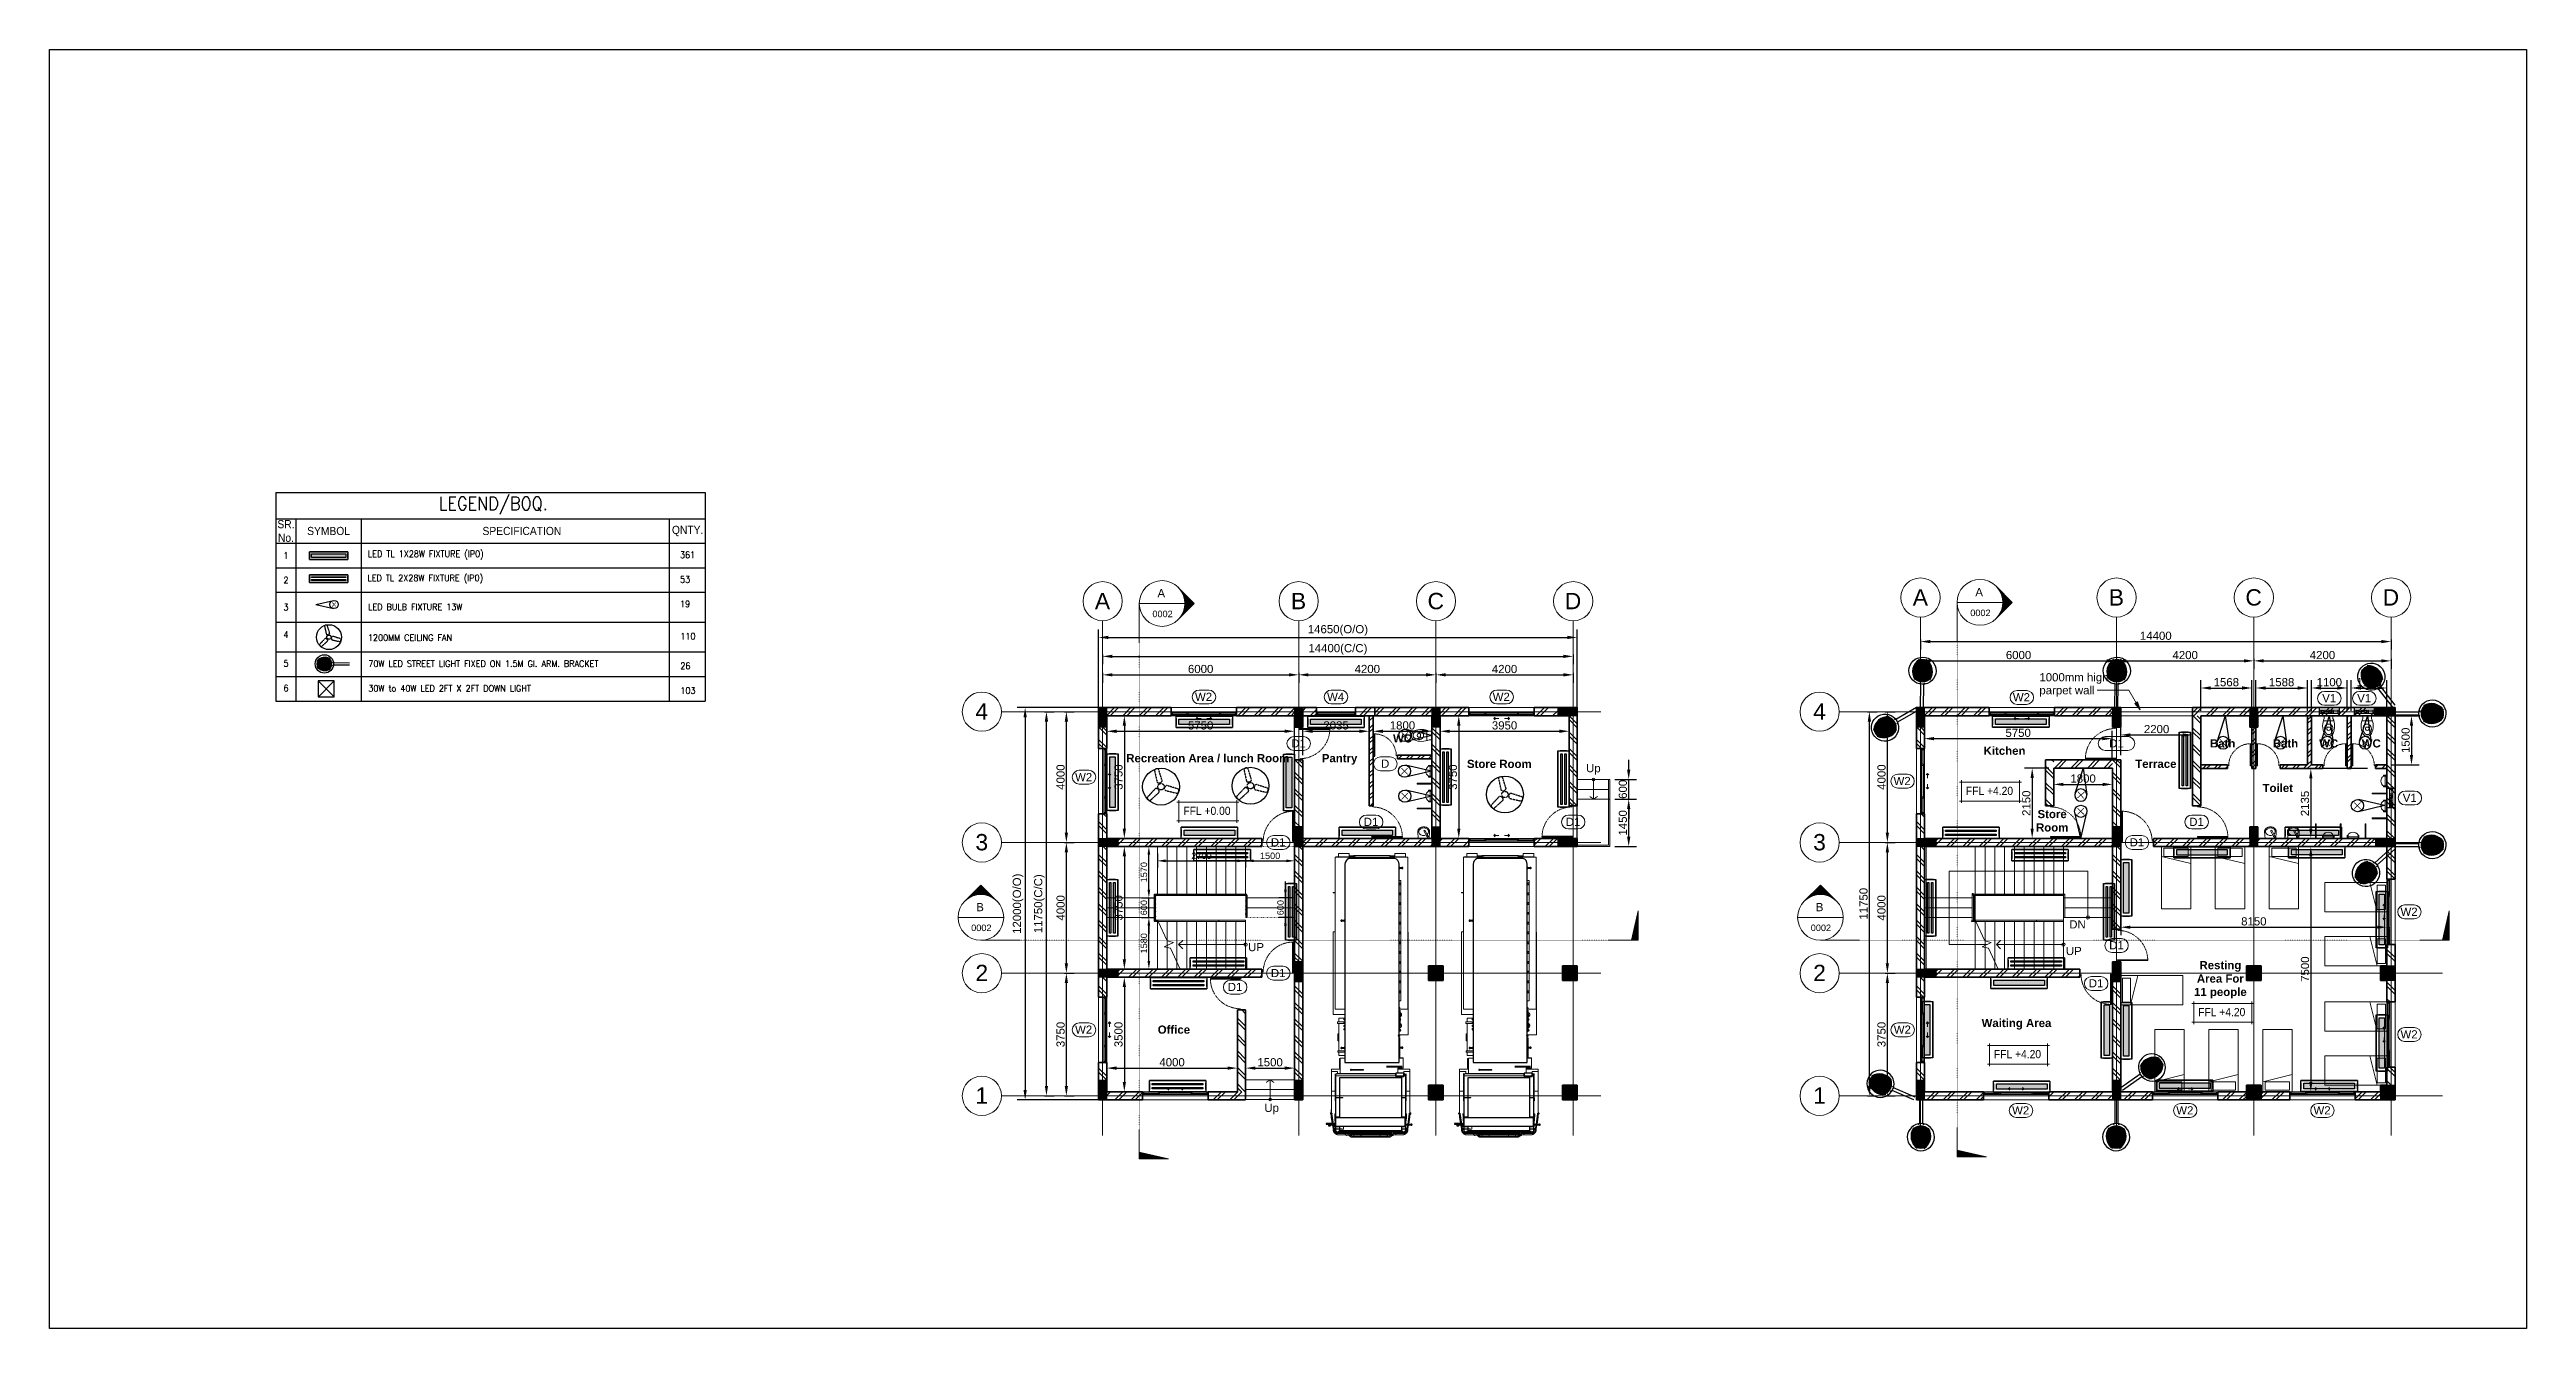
# Model space of a CAD drawing. Header units: millimetres. Extents: x -22696 to 333987, y -7117 to 2643871.
# Drawn here: x -22696 to 53102, y -7117 to 32006 of the extents above; entities that cross this region are included whole.
import ezdxf
from ezdxf.enums import TextEntityAlignment as Align

# ---------------------------------------------------------------- set-up
doc = ezdxf.new("R2010")
doc.units = ezdxf.units.MM
for name, pattern in [('Dash', [6.35, 3.175, -3.175]), ('DASHEDX2', [1.5, 1, -0.5]), ('Dot 1mm', [1, 0, -1]), ('Dot 2mm', [2, 0, -2]), ('Grid Line', [22.225, 12.7, -3.175, 3.175, -3.175]), ('Hidden', [7.14375, 4.7625, -2.38125]), ('Hidden 1_8_', [4.7625, 3.175, -1.5875]), ('Overhead', [3.96875, 2.38125, -1.5875])]:
    doc.linetypes.add(name, pattern=pattern)
for name, color, linetype, lineweight in [('A-010-M_LINE-T', 7, 'Continuous', 18), ('A-242-A_STAIR', 7, 'Continuous', 9), ('A__MASS', 7, 'Continuous', 25), ('A_Center_Line', 7, 'Continuous', 9), ('A_Col_Ele', 7, 'Continuous', 18), ('A_Col_Sec', 7, 'Continuous', 35), ('A_Dim1', 7, 'Continuous', 9), ('A_Door_Ele', 7, 'Continuous', 9), ('A_Door_tag', 7, 'Continuous', 9), ('A_FFE_SA', 7, 'Continuous', 9), ('A_Fixture', 7, 'Continuous', 9), ('A_Floor_Ele', 7, 'Continuous', 9), ('A_Furniture', 7, 'Continuous', 9), ('A_LINE', 94, 'Continuous', 18), ('A_Mass', 7, 'Continuous', 9), ('A_Railing', 250, 'Continuous', 9), ('A_SEC', 7, 'Continuous', 9), ('A_Stair_Ele', 250, 'Continuous', 9), ('A_Stair_tag', 7, 'Continuous', 9), ('A_Text2_5', 7, 'Continuous', 9), ('A_Wall_Ele', 7, 'Continuous', 9), ('A_Wall_Plan', 7, 'Continuous', 35), ('A_Wall_Sec', 7, 'Continuous', 35), ('A_Window_Ele', 7, 'Continuous', 9), ('A_Window_Plan', 7, 'Continuous', 18), ('A_Window_Sec', 7, 'Continuous', 25), ('A_Window_tag', 7, 'Continuous', 9), ('Z-046-A_SPOT_ELEV', 7, 'Continuous', 9)]:
    doc.layers.add(name, color=color, linetype=linetype, lineweight=lineweight)
for name, color, linetype in [('BULK-HEAD', 15, 'Continuous'), ('CELLING_FAN', 170, 'Continuous'), ('L3', 3, 'Continuous'), ('proposed-street-light', 10, 'Continuous'), ('T1', 3, 'Continuous'), ('TMS122-2X28', 241, 'Continuous'), ('TMX095-2X40', 210, 'Continuous')]:
    doc.layers.add(name, color=color, linetype=linetype)
doc.styles.add('Arial', font='arial.ttf', dxfattribs={"height": 250})
doc.styles.add('Arial_4', font='arial.ttf', dxfattribs={"height": 500})
doc.styles.add('Arial_5', font='arial.ttf', dxfattribs={"height": 200})
doc.styles.add('Arial_6', font='arial.ttf', dxfattribs={"width": 0.9, "height": 250})
doc.styles.add('Arial_B', font='arialbd.ttf', dxfattribs={"height": 250})
doc.styles.add('ROMANS', font='romans', dxfattribs={"width": 0.9})
doc.styles.add('RS', font='romans.shx')
doc.dimstyles.new('Diagonal_-_2mm_Arial', dxfattribs={"dimscale": 304.8, "dimtxt": 204.05188, "dimasz": 0.82021, "dimexe": 0.656168, "dimexo": 0.0625, "dimgap": 0.164042, "dimtad": 1, "dimdec": 0, "dimzin": 0, "dimdsep": 46, "dimtxsty": 'Arial_5', "dimsah": 1, "dimcen": 0.09, "dimazin": 0, "dimtfac": 1, "dimtdec": 4, "dimtix": 1, "dimtmove": 0, "dimatfit": 3, "dimfxl": 0, "dimtvp": 1, "dimtolj": 1, "dimtzin": 0, "dimarcsym": 0})
doc.dimstyles.new('MM_Diagonal_-_2_5mm_Arial', dxfattribs={"dimscale": 304.8, "dimtxt": 255.06485, "dimasz": 0.984252, "dimexe": 0.787402, "dimexo": 0.492126, "dimgap": 0.164042, "dimtad": 1, "dimdec": 0, "dimzin": 0, "dimdsep": 46, "dimtxsty": 'Arial', "dimsah": 1, "dimcen": 0.09, "dimazin": 0, "dimtfac": 1, "dimtdec": 4, "dimtix": 1, "dimtmove": 0, "dimatfit": 3, "dimfxl": 0, "dimtvp": 1, "dimtolj": 1, "dimtzin": 0, "dimarcsym": 0})
pattern_1 = [(45, (9530.48, 0), (-171.074, 171.074), []), (45, (9644.53, 0), (-171.074, 171.074), [])]
pattern_2 = [(45, (34559, 0), (-171.074, 171.074), []), (45, (34673.05, 0), (-171.074, 171.074), [])]

msp = doc.modelspace()

# ---------------------------------------------------------------- texts
at = {"layer": 'A_Center_Line', "char_height": 500, "attachment_point": 1, "style": 'Arial_4'}
for s, insert, width in [('A', (9292.4, 15385.2), 569.198), ('B', (15292.4, 15385.2), 569.198), ('C', (19472.4, 15385.2), 617.299), ('D', (23672.4, 15385.2), 617.299), ('A', (34320.9, 15497), 569.198), ('B', (40320.9, 15497), 569.198), ('C', (44500.9, 15497), 617.299), ('D', (48700.9, 15497), 617.299), ('4', (5637.6, 12008.4), 481.012), ('4', (31274.1, 12008.4), 481.012), ('3', (5637.6, 8008.4), 481.012), ('3', (31274.1, 8008.4), 481.012), ('2', (5637.6, 4008.4), 481.012), ('2', (31274.1, 4008.4), 481.012), ('1', (5637.6, 258.4), 481.012), ('1', (31274.1, 258.4), 481.012)]:
    msp.add_mtext(s, dxfattribs=dict(at, insert=insert, width=width))
at = {"layer": 'A_Door_tag', "char_height": 250, "attachment_point": 1, "style": 'Arial'}
for s, insert, width in [('D1', (15303.7, 10905.6), 537.131), ('D1', (40332.2, 10905.6), 537.131), ('D', (18049.7, 10286.1), 304.641), ('D1', (17521.2, 8505.6), 537.131), ('D1', (23703.7, 8505.6), 537.131), ('D1', (42782.2, 8505.6), 537.131), ('D1', (14678.7, 7880.6), 537.131), ('D1', (40957.2, 7880.6), 537.131), ('D1', (40332.2, 4730.6), 537.131), ('D1', (14678.7, 3880.6), 537.131), ('D1', (13358.7, 3455.6), 537.131), ('D1', (39707.2, 3567), 537.131)]:
    msp.add_mtext(s, dxfattribs=dict(at, insert=insert, width=width))
at = {"layer": 'A_SEC', "attachment_point": 1}
for s, insert, char_height, width, style in [('A', (11208.5, 15500.2), 250, 280.591, 'Arial'), ('A', (36237, 15533.1), 250, 280.591, 'Arial'), ('0002', (11053.4, 14841.5), 200, 769.62, 'Arial_5'), ('0002', (36081.9, 14874.4), 200, 769.62, 'Arial_5'), ('B', (5663.5, 5897.4), 250, 280.591, 'Arial'), ('B', (31355.3, 5897.4), 250, 280.591, 'Arial'), ('0002', (5508.4, 5238.7), 200, 769.62, 'Arial_5'), ('0002', (31200.2, 5238.7), 200, 769.62, 'Arial_5')]:
    msp.add_mtext(s, dxfattribs=dict(at, insert=insert, char_height=char_height, width=width, style=style))
at = {"layer": 'A_Stair_tag', "char_height": 250, "attachment_point": 1, "line_spacing_factor": 0.941778, "style": 'Arial'}
for s, insert, width in [('DN', (39110.4, 5369.5), 602.738), ('UP', (13983.1, 4674.9), 579.193), ('UP', (39007.5, 4555.4), 579.193)]:
    msp.add_mtext(s, dxfattribs=dict(at, insert=insert, width=width))
at = {"layer": 'A_Text2_5', "char_height": 250, "attachment_point": 1}
for s, insert, width, style in [('1000mm high ', (38196.6, 12929.4), 2669.619, 'Arial'), ('parpet wall', (38196.6, 12532.5), 2020.253, 'Arial'), ('WC', (18417, 11059), 697.468, 'Arial_B'), ('Kitchen', (36489.8, 10681.4), 1547.257, 'Arial_B'), ('Bath', (43417, 10905.4), 937.974, 'Arial_B'), ('Bath', (45339.2, 10905.4), 937.974, 'Arial_B'), ('WC', (46758.9, 10905.4), 697.468, 'Arial_B'), ('WC', (48062.1, 10905.4), 697.468, 'Arial_B'), ('Recreation Area / lunch Room', (10253.8, 10454.4), 6028.69, 'Arial_B'), ('Pantry', (16238.4, 10454.4), 1314.767, 'Arial_B'), ('Store Room', (20679.9, 10278.7), 2397.046, 'Arial_B'), ('Up', (24324.4, 10148.1), 537.131, 'Arial'), ('Terrace', (41130, 10281.4), 1523.206, 'Arial_B'), ('Toilet', (45025.4, 9542.5), 1130.379, 'Arial_B'), ('Store', (38140.2, 8744.1), 1082.278, 'Arial_B'), ('Room', (38093.9, 8334), 1194.514, 'Arial_B'), ('Resting', (43095.4, 4122.6), 1547.257, 'Arial_B'), ('11 people', (42930, 3302.4), 1940.084, 'Arial_B'), ('Area For', (43016, 3712.5), 1731.645, 'Arial_B'), ('Waiting Area', (36429, 2351.9), 2573.417, 'Arial_B'), ('Office', (11215.9, 2149.7), 1202.531, 'Arial_B'), ('Up', (14480.2, -244.5), 537.131, 'Arial')]:
    msp.add_mtext(s, dxfattribs=dict(at, insert=insert, width=width, style=style))
at = {"layer": 'A_Window_tag', "char_height": 250, "attachment_point": 1, "style": 'Arial'}
for s, insert, width in [('W2', (12356.5, 12330.6), 649.367), ('W4', (16399, 12330.6), 649.367), ('W2', (21466.5, 12330.6), 649.367), ('W2', (37385.1, 12317.8), 649.367), ('V1', (46851.6, 12288.8), 513.08), ('V1', (47922.7, 12288.8), 513.08), ('W2', (8687.5, 9875.1), 649.367), ('W2', (33735.1, 9755.1), 649.367), ('V1', (49316.5, 9240.1), 513.08), ('W2', (49247, 5755.1), 649.367), ('W2', (8687.5, 2150.1), 649.367), ('W2', (33740.6, 2150.1), 649.367), ('W2', (49247, 2005.1), 649.367), ('W2', (37361.8, -320), 649.367), ('W2', (42385.1, -320), 649.367), ('W2', (46585.1, -320), 649.367)]:
    msp.add_mtext(s, dxfattribs=dict(at, insert=insert, width=width))
at = {"layer": 'T1', "style": 'ROMANS'}
for s, insert, char_height, width, attachment_point in [('{\\Fromand|c0;\\W0.9;LEGEND/BOQ.}', (-9115.9, 18052.3), 400, 13279.57, 5), ('{\\fArial|b0|i0|c0|p34;\\W0.9;SR. No.}', (-15460.9, 17277.3), 250, 589.57, 5), ('{\\fArial|b0|i0|c0|p34;\\W0.9;QNTY.}', (-3169, 17277.3), 250, 1971.429, 5), ('{\\fArial|b0|i0|c0|p34;\\W0.9;SYMBOL}', (-14156.4, 17277.3), 250, 1971.429, 5), ('LED TL 1X28W FIXTURE (IP0)', (-12952.1, 16677), 200, 17238.039, 1), ('{\\fArial|b0|i0|c0|p34;\\W0.9;SPECIFICATION}', (-8241.4, 17277.3), 250, 1971.429, 5), ('1', (-15460.9, 16527.3), 200, 589.57, 5), ('LED TL 2X28W FIXTURE (IP0)', (-12966.6, 15941.1), 200, 13777.594, 1), ('\\A1;361', (-3402.4, 16546.3), 200, 9810.571, 4), ('2', (-15460.9, 15777.3), 200, 589.57, 5), ('\\A1;53', (-3402.4, 15796.3), 200, 9810.571, 4), ('3', (-15460.9, 14946.5), 200, 589.57, 5), ('\\A1;LED BULB FIXTURE 13W', (-12945.9, 14953.8), 200, 9810.571, 4), ('\\A1;19', (-3402.4, 15046.3), 200, 9810.571, 4), ('4', (-15460.9, 14108.8), 200, 589.57, 5), ('\\A1;1200MM CEILING FAN ', (-12952.8, 14014.4), 200, 9810.571, 4), ('\\A1;110', (-3391.9, 14057.3), 200, 9810.571, 4), ('5', (-15460.9, 13228.3), 200, 589.57, 5), ('70W LED STREET LIGHT FIXED ON 1.5M GI. ARM. BRACKET', (-12940.6, 13219.4), 200, 9810.571, 4), ('\\A1;26', (-3391.9, 13150.3), 200, 9810.571, 4), ('6', (-15460.9, 12473.2), 200, 589.57, 5), ('30W to 40W LED 2FT X 2FT DOWN LIGHT', (-12940.6, 12464.3), 200, 9810.571, 4), ('\\A1;103', (-3391.9, 12395.2), 200, 9810.571, 4)]:
    msp.add_mtext(s, dxfattribs=dict(at, insert=insert, char_height=char_height, width=width, attachment_point=attachment_point))
at = {"layer": 'Z-046-A_SPOT_ELEV', "char_height": 250, "width": 1710.961, "attachment_point": 1, "line_spacing_factor": 0.941778, "style": 'Arial_6'}
for s, insert in [('FFL +4.20', (35949.9, 9454.3)), ('FFL +0.00', (12002.7, 8843)), ('FFL +4.20', (43057, 2686.1)), ('FFL +4.20', (36806.6, 1401.1))]:
    msp.add_mtext(s, dxfattribs=dict(at, insert=insert))

# ---------------------------------------------------------------- blocks, each defined once
blk = doc.blocks.new('MM_Single leaf Flush Door - D1-530181-00-Ground Floor Plan')
at = {"layer": 'A_Door_Ele', "color": 47, "lineweight": 25}
for p, q in [((-462, -25), (-442, -25)), ((-442, -25), (-442, -954)), ((-462, -954), (-442, -954))]:
    blk.add_line(p, q, dxfattribs=at)
at = {"layer": 'A_Door_Ele'}
blk.add_line((-462, -25), (-462, -954), dxfattribs=at)
at = {"layer": 'A_Door_Ele', "color": 5, "linetype": 'Dash', "lineweight": 18}
blk.add_arc((-462, -30), 924, 271.24027, 360, dxfattribs=at)
blk = doc.blocks.new('MM_Aluminum Sliding window with top fix glass _3x1 Opening_ - W2-532318-00-Ground Floor Plan')
at = {"layer": 'A_Window_Ele'}
for p, q in [((-519, 110), (-962, 110)), ((-962, 35), (-519, 35)), ((-481, 35), (481, 35)), ((-50, 110), (-469, 110)), ((-238, 211), (-195, 253)), ((-238, 211), (-195, 168)), ((-238, 211), (-88, 211)), ((469, 110), (50, 110)), ((238, 211), (88, 211)), ((238, 211), (195, 253)), ((238, 211), (195, 168)), ((962, 110), (519, 110)), ((519, 35), (962, 35))]:
    blk.add_line(p, q, dxfattribs=at)
at = {"layer": 'A_Window_Plan'}
for p, q in [((-962, 110), (-1000, 110)), ((-1000, 35), (-962, 35)), ((-962, 35), (-962, 110)), ((-962, 73), (-519, 73)), ((-519, 79), (-519, 110)), ((-469, 110), (-519, 110)), ((-469, 80), (-519, 80)), ((-481, 79), (-519, 79)), ((-519, 79), (-519, 35)), ((-519, 35), (-481, 35)), ((-481, 35), (-481, 79)), ((-469, 110), (-469, 80)), ((-50, 95), (-469, 95)), ((-50, 80), (-469, 80)), ((-50, 80), (-50, 110)), ((50, 110), (-50, 110)), ((50, 80), (-50, 80)), ((0, 80), (0, 110)), ((50, 80), (50, 110)), ((50, 95), (469, 95)), ((469, 80), (50, 80)), ((469, 110), (469, 80)), ((519, 110), (469, 110)), ((519, 80), (469, 80)), ((519, 79), (481, 79)), ((481, 79), (481, 35)), ((481, 35), (519, 35)), ((519, 80), (519, 110)), ((519, 35), (519, 79)), ((519, 73), (962, 73)), ((962, 110), (962, 35)), ((1000, 110), (962, 110)), ((962, 35), (1000, 35))]:
    blk.add_line(p, q, dxfattribs=at)
blk = doc.blocks.new('MM_Single leaf Flush Door - D1-533154-00-Ground Floor Plan')
at = {"layer": 'A_Door_Ele', "color": 47, "lineweight": 25}
for p, q in [((-462, 954), (-442, 954)), ((-442, 25), (-442, 954)), ((-462, 25), (-442, 25))]:
    blk.add_line(p, q, dxfattribs=at)
at = {"layer": 'A_Door_Ele'}
blk.add_line((-462, 25), (-462, 954), dxfattribs=at)
at = {"layer": 'A_Door_Ele', "color": 5, "linetype": 'Dash', "lineweight": 18}
blk.add_arc((-462, 30), 924, 0, 88.75973, dxfattribs=at)
blk = doc.blocks.new('MM_Single leaf Flush Door - D-533360-00-Ground Floor Plan')
at = {"layer": 'A_Door_Ele', "color": 47, "lineweight": 25}
for p, q in [((-337, 704), (-317, 704)), ((-337, 25), (-317, 25)), ((-317, 25), (-317, 704))]:
    blk.add_line(p, q, dxfattribs=at)
at = {"layer": 'A_Door_Ele'}
blk.add_line((-337, 25), (-337, 704), dxfattribs=at)
at = {"layer": 'A_Door_Ele', "color": 5, "linetype": 'Dash', "lineweight": 18}
blk.add_arc((-337, 30), 674, 0, 88.29958, dxfattribs=at)
blk = doc.blocks.new('MM_Single leaf Flush Door - D1-547354-00-Ground Floor Plan')
at = {"layer": 'A_Door_Ele', "color": 47, "lineweight": 25}
for p, q in [((-462, -25), (-442, -25)), ((-442, -25), (-442, -954)), ((-462, -954), (-442, -954))]:
    blk.add_line(p, q, dxfattribs=at)
at = {"layer": 'A_Door_Ele'}
blk.add_line((-462, -25), (-462, -954), dxfattribs=at)
at = {"layer": 'A_Door_Ele', "color": 5, "linetype": 'Dash', "lineweight": 18}
blk.add_arc((-462, -30), 924, 271.24027, 360, dxfattribs=at)
blk = doc.blocks.new('Plumbing_Fixtures_WC - 540x360x410mm-533615-00-Ground Floor Plan')
at = {"layer": 'A_Fixture', "color": 7}
for p, q in [((-132, 0), (-132, -80)), ((-132, 0), (-132, -80)), ((132, -80), (132, 0)), ((132, -80), (132, 0)), ((-159, -150), (159, -150)), ((-43, -355), (-31, -343)), ((-31, -343), (31, -343)), ((31, -343), (43, -355))]:
    blk.add_line(p, q, dxfattribs=at)
for centre, radius, start, end in [((375, -313), 558, 155.35449, 203.79689), ((375, -313), 558, 155.35449, 203.79689), ((1, -478), 150, 203.79689, 269.46886), ((1, -478), 150, 203.79689, 269.46886), ((91, -395), 220, 170.90608, 224.39736), ((0, -380), 128, 89.99847, 170.90608), ((-8, -492), 81.6, 224.39736, 275.83548), ((-8, -390), 50, 135, 197.18646), ((0, -388), 58.1, 197.18646, 342.81705), ((0, -380), 128, 42.44528, 90.00153), ((-1, -478), 150, 270.53114, 336.20311), ((-1, -478), 150, 270.53114, 336.20311), ((8, -492), 81.6, 264.16452, 315.60264), ((8, -390), 50, 342.81705, 45), ((-91, -395), 220, 315.60264, 9.09392), ((0, -380), 128, 9.09392, 42.44528), ((-375, -313), 558, 336.20311, 24.64551), ((-375, -313), 558, 336.20311, 24.64551)]:
    blk.add_arc(centre, radius, start, end, dxfattribs=at)
blk = doc.blocks.new('Concrete Rectangular - 250 x 600mm-571863-00-Ground Floor Plan')
at = {"layer": 'A_Col_Ele'}
blk.add_hatch(color=9, dxfattribs=at).paths.add_polyline_path([(125, -300), (125, 300), (-125, 300), (-125, -300)])
at = {"layer": 'A_Col_Sec'}
for p, q in [((125, 300), (-125, 300)), ((-125, 300), (-125, -300)), ((125, -300), (125, 300)), ((-125, -300), (125, -300))]:
    blk.add_line(p, q, dxfattribs=at)
blk = doc.blocks.new('Plumbing_Fixtures_Basin_Small - 360x350x140mm-537675-00-Ground Floor Plan')
at = {"layer": 'A_Fixture', "color": 7}
for p, q in [((-180, 205), (-165, 0)), ((-165, 0), (-180, 205)), ((7, 233), (38, 250)), ((97, 71), (7, 233)), ((38, 250), (127, 83)), ((165, 0), (180, 205)), ((180, 205), (165, 0))]:
    blk.add_line(p, q, dxfattribs=at)
for start, end in [(28, 208), (208, 28)]:
    blk.add_arc((119, 59), 25, start, end, dxfattribs=at)
for major_axis, ratio, start_param, end_param in [((-180, 0), 0.805556, 3.141593, 6.283185), ((150, 0), 0.766667, 5.476019, 11.537553)]:
    blk.add_ellipse((0, 205), major_axis=major_axis, ratio=ratio, start_param=start_param, end_param=end_param, dxfattribs=at)
blk.add_open_spline([(180, 205), (180, 211), (179, 221), (176, 237), (171, 250), (166, 261), (162, 268), (158, 275), (152, 282), (147, 289), (141, 295), (134, 302), (127, 308), (120, 313), (112, 318), (104, 323), (96, 328), (87, 332), (78, 336), (69, 339), (59, 342), (50, 344), (40, 346), (30, 348), (20, 349), (10, 350), (0, 350), (-10, 350), (-20, 349), (-30, 348), (-42, 346), (-55, 343), (-69, 339), (-83, 334), (-96, 328), (-108, 321), (-120, 313), (-131, 305), (-141, 296), (-150, 286), (-158, 275), (-164, 264), (-170, 253), (-175, 241), (-179, 225), (-180, 213), (-180, 205)], degree=3, knots=[0, 0, 0, 0, 0.035714, 0.071429, 0.107143, 0.125, 0.142857, 0.160714, 0.178571, 0.196429, 0.214286, 0.232143, 0.25, 0.267857, 0.285714, 0.303571, 0.321429, 0.339286, 0.357143, 0.375, 0.392857, 0.410714, 0.428571, 0.446429, 0.464286, 0.482143, 0.5, 0.517857, 0.535714, 0.553571, 0.571429, 0.598214, 0.625, 0.651786, 0.678571, 0.705357, 0.732143, 0.758929, 0.785714, 0.8125, 0.839286, 0.866071, 0.892857, 0.919643, 0.946429, 1, 1, 1, 1], dxfattribs=at)
blk = doc.blocks.new('Plumbing_Fixtures_Urinal_w-Screen - 760x450x840mm-540665-00-Ground Floor Plan')
at = {"layer": 'A_Fixture', "color": 7}
for p, q in [((-12.7, 125), (-12.7, 575)), ((-12.7, 575), (12.7, 575)), ((12.7, 575), (12.7, 125))]:
    blk.add_line(p, q, dxfattribs=at)
blk = doc.blocks.new('Urinal _1_ - Urinal _1_-540666-00-Ground Floor Plan')
at = {"layer": 'A_Fixture', "color": 7}
for p, q in [((-287, 227), (-287, 125)), ((-261, 227), (-287, 227)), ((-287, 125), (-287, 227)), ((-287, 227), (-261, 227)), ((-261, 227), (-261, 125)), ((43, 176), (-261, 176)), ((-261, 176), (-261, 125)), ((69, 227), (43, 227)), ((69, 227), (43, 227)), ((43, 227), (43, 125)), ((43, 125), (43, 176)), ((69, 125), (69, 227)), ((69, 125), (69, 227))]:
    blk.add_line(p, q, dxfattribs=at)
blk.add_arc((-109, 135), 178, 31.00272, 148.99728, dxfattribs=at)
blk.add_arc((-109, 135), 178, 31.00272, 148.99728, dxfattribs=at)
blk = doc.blocks.new('Top Rail Type - Top Rail_Internal_-546113-00-Ground Floor Plan')
at = {"layer": 'A_Railing', "color": 30}
for p, q in [((4375, 5370), (3519, 5370)), ((3519, 5330), (4375, 5330))]:
    blk.add_line(p, q, dxfattribs=at)
at = {"layer": 'A_Railing', "color": 30, "flags": 128}
for points in [[(3560, 5347), (3561, 5350), (3560, 5352)], [(4375, 5352), (4375, 5350), (4375, 5348)]]:
    blk.add_lwpolyline(points, dxfattribs=at)
blk = doc.blocks.new('MM_Aluminum Swing window _1x1 Opening_ - W4-550178-00-Ground Floor Plan')
at = {"layer": 'A_Window_Ele'}
for p, q in [((562, 110), (-562, 110)), ((-562, 35), (562, 35))]:
    blk.add_line(p, q, dxfattribs=at)
at = {"layer": 'A_Window_Plan'}
for p, q in [((-562, 110), (-600, 110)), ((-600, 35), (-562, 35)), ((-562, 35), (-562, 110)), ((-562, 73), (0, 73)), ((0, 73), (562, 73)), ((562, 110), (562, 35)), ((600, 110), (562, 110)), ((562, 35), (600, 35))]:
    blk.add_line(p, q, dxfattribs=at)
blk = doc.blocks.new('FIRE_TRUCK_-_medium_size_13644 - Camion Man-569922-00-Ground Floor Plan')
at = {"layer": 'A__MASS'}
for p, q in [((-338, 8387), (-1740, 8387)), ((-1866, 8207), (-1866, 2146)), ((-205, 2146), (-205, 8207)), ((-151, 7627), (-205, 7627)), ((-205, 7627), (-205, 7587)), ((-205, 7587), (-151, 7587)), ((-151, 7587), (-151, 7627)), ((-151, 7327), (-205, 7327)), ((-205, 7327), (-205, 7287)), ((-205, 7287), (-151, 7287)), ((-151, 7027), (-205, 7027)), ((-205, 7027), (-205, 6987)), ((-205, 6987), (-151, 6987)), ((-151, 7287), (-151, 7327)), ((-151, 6987), (-151, 7027)), ((-151, 6727), (-205, 6727)), ((-205, 6727), (-205, 6687)), ((-205, 6687), (-151, 6687)), ((-151, 6427), (-205, 6427)), ((-205, 6427), (-205, 6387)), ((-205, 6387), (-151, 6387)), ((-151, 6127), (-205, 6127)), ((-205, 6127), (-205, 6087)), ((-205, 6087), (-151, 6087)), ((-151, 6687), (-151, 6727)), ((-151, 6387), (-151, 6427)), ((-151, 6087), (-151, 6127)), ((-151, 5827), (-205, 5827)), ((-205, 5827), (-205, 5787)), ((-205, 5787), (-151, 5787)), ((-151, 5527), (-205, 5527)), ((-205, 5527), (-205, 5487)), ((-205, 5487), (-151, 5487)), ((-151, 5787), (-151, 5827)), ((-151, 5487), (-151, 5527)), ((-151, 5227), (-205, 5227)), ((-205, 5227), (-205, 5187)), ((-205, 5187), (-151, 5187)), ((-151, 4927), (-205, 4927)), ((-205, 4927), (-205, 4887)), ((-205, 4887), (-151, 4887)), ((-151, 4627), (-205, 4627)), ((-205, 4627), (-205, 4587)), ((-205, 4587), (-151, 4587)), ((-151, 5187), (-151, 5227)), ((-151, 4887), (-151, 4927)), ((-151, 4587), (-151, 4627)), ((-151, 4327), (-205, 4327)), ((-205, 4327), (-205, 4287)), ((-205, 4287), (-151, 4287)), ((-151, 4287), (-151, 4327)), ((-2149, 1800), (-2154, 1800)), ((-2154, 1800), (-2154, 1714)), ((-2154, 1714), (-2149, 1714)), ((-2150, 1740), (-2150, 1077)), ((-2149, 1714), (-2149, 1800)), ((-300, 1800), (-2090, 1800)), ((-2017, 1077), (-2017, 1686)), ((-2017, 1686), (-134, 1686)), ((-1866, 2146), (-205, 2146)), ((-60, 1814), (-300, 1814)), ((-300, 1814), (-300, 1714)), ((-300, 1714), (-300, 1800)), ((-300, 1714), (-60, 1714)), ((-60, 1714), (-300, 1714)), ((-134, 1686), (-134, 485)), ((-60, 1714), (-60, 1814)), ((-60, 1800), (-60, 1714)), ((4, 1800), (-1, 1800)), ((-1, 1800), (-1, 1714)), ((-1, 1714), (4, 1714)), ((0, 1077), (0, 1740)), ((4, 1714), (4, 1800)), ((-2150, 1077), (-2017, 1077)), ((-2150, 1067), (-2150, 485)), ((-2017, 1067), (-2150, 1067)), ((-2017, 485), (-2017, 1067)), ((-120, 1067), (-120, 1077)), ((-120, 1077), (0, 1077)), ((0, 1067), (-120, 1067)), ((0, 485), (0, 1067)), ((-2232, 279), (-2432, 279)), ((-2432, 279), (-2432, 255)), ((-2432, 255), (-2232, 255)), ((-2364, 255), (-2364, 210)), ((-2302, 255), (-2364, 255)), ((-2364, 210), (-2302, 210)), ((-2302, 210), (-2302, 255)), ((-2232, 255), (-2232, 279)), ((-2156, 485), (-2156, 454)), ((-2130, 485), (-2156, 485)), ((-2156, 454), (-2130, 454)), ((-2156, 197), (-2156, 178)), ((-2130, 197), (-2156, 197)), ((-2156, 178), (-2130, 178)), ((-2150, 485), (-2017, 485)), ((-13, 454), (-2150, 454)), ((-2150, 454), (-2150, 197)), ((-2150, 197), (-13, 197)), ((-2150, 178), (-2150, 117)), ((-2017, 178), (-2150, 178)), ((-2150, 117), (-2017, 117)), ((-2150, 107), (-2150, 85)), ((-2017, 107), (-2150, 107)), ((-2130, 454), (-2130, 485)), ((-2130, 178), (-2130, 197)), ((-2090, 25), (-2017, 25)), ((-2017, 35), (-2063, 35)), ((-2062, 23), (-2016, 23)), ((-135, 56), (-2019, 56)), ((-2017, 117), (-2017, 178)), ((-2017, 25), (-2017, 107)), ((-2017, 35), (-135, 35)), ((-134, 485), (0, 485)), ((0, 178), (-134, 178)), ((-134, 178), (-134, 25)), ((-132, 56), (-134, 56)), ((-134, 25), (-60, 25)), ((-134, 23), (-88, 23)), ((-88, 35), (-133, 35)), ((-120, 107), (-120, 117)), ((-120, 117), (0, 117)), ((0, 107), (-120, 107)), ((6, 485), (-20, 485)), ((-20, 485), (-20, 454)), ((-20, 454), (6, 454)), ((6, 197), (-20, 197)), ((-20, 197), (-20, 178)), ((-20, 178), (6, 178)), ((-13, 197), (-13, 454)), ((0, 117), (0, 178)), ((0, 85), (0, 107)), ((6, 454), (6, 485)), ((6, 178), (6, 197))]:
    blk.add_line(p, q, dxfattribs=at)
at = {"layer": 'A__MASS', "flags": 128}
for points in [[(-2090, 1800), (-2104, 1799), (-2116, 1794), (-2128, 1787), (-2137, 1778), (-2145, 1766), (-2149, 1754), (-2150, 1740)], [(-1668, 1920), (-1669, 1922), (-1670, 1925), (-1671, 1927), (-1673, 1928), (-1675, 1929), (-1678, 1930), (-1680, 1930), (-1683, 1929), (-1685, 1928), (-1687, 1927), (-1689, 1925), (-1690, 1922), (-1690, 1920)], [(-1690, 1920), (-1690, 1918), (-1689, 1915), (-1687, 1913), (-1685, 1912), (-1683, 1911), (-1680, 1910), (-1678, 1910), (-1675, 1911), (-1673, 1912), (-1671, 1913), (-1670, 1915), (-1669, 1918), (-1668, 1920)], [(0, 1740), (-2, 1754), (-6, 1766), (-13, 1778), (-23, 1787), (-34, 1794), (-47, 1799), (-60, 1800)], [(-2330, 256), (-2335, 255), (-2340, 253), (-2343, 249), (-2345, 244), (-2345, 239), (-2343, 234), (-2340, 230), (-2335, 227), (-2330, 226)], [(-2330, 226), (-2325, 227), (-2320, 230), (-2317, 234), (-2315, 239), (-2315, 244), (-2317, 249), (-2320, 253), (-2325, 255), (-2330, 256)], [(-2063, 35), (-2062, 29), (-2062, 23)], [(-2019, 56), (-2018, 45), (-2017, 35)], [(-2016, 23), (-2017, 29), (-2017, 35)], [(-133, 35), (-134, 29), (-134, 23)], [(-133, 35), (-132, 45), (-132, 56)], [(-88, 23), (-88, 29), (-88, 35)], [(179, 256), (174, 255), (170, 253), (166, 249), (165, 244), (165, 239), (166, 234), (170, 230), (174, 227), (179, 226)], [(179, 226), (185, 227), (189, 230), (192, 234), (194, 239), (194, 244), (192, 249), (189, 253), (185, 255), (179, 256)]]:
    blk.add_lwpolyline(points, dxfattribs=at)
at = {"layer": 'A__MASS'}
for centre, radius, start, end in [((-1639, 8182), 228, 116.23997, 173.76003), ((-395, 8206), 190, 0.38237, 72.57285), ((-105, 8094), 18, 90, 270), ((-105, 8094), 18, 270, 90), ((-1966, 6484), 18, 90, 270), ((-1966, 6484), 18, 270, 90), ((-1966, 2585), 18, 90, 270), ((-1966, 2585), 18, 270, 90), ((-207, 2968), 21.9, 90, 270), ((-207, 2968), 21.9, 270, 90), ((-105, 2597), 18, 90, 270), ((-105, 2597), 18, 270, 90), ((-2090, 85), 60, 180, 270), ((-60, 85), 60, 270, 360)]:
    blk.add_arc(centre, radius, start, end, dxfattribs=at)
at = {"layer": 'A_FFE_SA'}
for p, q in [((-199, 3695), (-199, 3732)), ((-199, 3732), (-174, 3732)), ((-199, 3692), (-199, 3695)), ((-199, 3695), (-174, 3695)), ((-199, 3622), (-199, 3692)), ((-199, 3692), (-174, 3692)), ((-199, 3365), (-199, 3402)), ((-199, 3402), (-174, 3402)), ((-199, 3362), (-199, 3365)), ((-199, 3365), (-174, 3365)), ((-199, 3262), (-199, 3362)), ((-199, 3362), (-174, 3362)), ((-199, 3262), (-174, 3262)), ((-191, 3557), (-191, 3546)), ((-191, 3262), (-191, 3204)), ((-181, 3546), (-181, 3557)), ((-181, 3204), (-181, 3262)), ((-175, 3592), (-174, 3592)), ((-174, 3732), (-174, 3695)), ((-174, 3695), (-174, 3692)), ((-174, 3692), (-174, 3592)), ((-174, 3402), (-174, 3365)), ((-174, 3365), (-174, 3362)), ((-174, 3362), (-174, 3262))]:
    blk.add_line(p, q, dxfattribs=at)
at = {"layer": 'A_FFE_SA', "flags": 128}
for points in [[(-191, 3481), (-191, 3479), (-191, 3477), (-191, 3475), (-191, 3473)], [(-191, 3204), (-191, 3201), (-191, 3198), (-191, 3195), (-191, 3193), (-191, 3190), (-191, 3187), (-191, 3184), (-191, 3181), (-191, 3179), (-191, 3176), (-191, 3173), (-191, 3170), (-191, 3168), (-191, 3165), (-191, 3163), (-191, 3160), (-191, 3158), (-191, 3156), (-191, 3153), (-191, 3151), (-191, 3149), (-191, 3147), (-191, 3145), (-191, 3143), (-191, 3141), (-191, 3140), (-191, 3138), (-191, 3136), (-191, 3135), (-191, 3134), (-191, 3132), (-191, 3131), (-191, 3130), (-191, 3129), (-191, 3129)], [(-181, 3473), (-181, 3474), (-181, 3476), (-181, 3478), (-181, 3480), (-181, 3482)], [(-181, 3129), (-181, 3130), (-181, 3131), (-181, 3132), (-181, 3133), (-181, 3134), (-181, 3136), (-181, 3137), (-181, 3139), (-181, 3140), (-181, 3142), (-181, 3144), (-181, 3146), (-181, 3148), (-181, 3150), (-181, 3152), (-181, 3154), (-181, 3157), (-181, 3159), (-181, 3161), (-181, 3164), (-181, 3166), (-181, 3169), (-181, 3172), (-181, 3174), (-181, 3177), (-181, 3180), (-181, 3182), (-181, 3185), (-181, 3188), (-181, 3191), (-181, 3194), (-181, 3197), (-181, 3199), (-181, 3202), (-181, 3204)]]:
    blk.add_lwpolyline(points, dxfattribs=at)
at = {"layer": 'A_FFE_SA'}
for centre, radius, start, end in [((-186, 3604), 60, 102.85714, 108.69284), ((-186, 3604), 60, 251.30716, 254.88518), ((-186, 3274), 60, 102.85714, 108.69284), ((-186, 3274), 60, 251.30716, 265.27294), ((-186, 3127), 35, 97.66586, 123.07027), ((-186, 3127), 35, 236.92973, 270), ((-186, 3604), 60, 103.59581, 108.40196), ((-186, 3604), 60, 251.59804, 253.80609), ((-186, 3274), 60, 103.59581, 108.40196), ((-186, 3274), 25, 120, 139.27927), ((-186, 3274), 25, 220.72073, 259.20034), ((-186, 3274), 60, 251.59804, 256.40419), ((-186, 3604), 25, 120, 134.13735), ((-186, 3128), 15, 108.09886, 270), ((-186, 3274), 60, 258.96286, 265.2574), ((-186, 3128), 15, 264.95011, 270), ((-186, 3127), 35, 270, 81.88842), ((-186, 3128), 15, 270, 70.55933), ((-186, 3128), 15, 270, 275.04989), ((-186, 3274), 25, 280.79953, 0), ((-186, 3274), 60, 274.72681, 360), ((-186, 3274), 60, 274.74235, 281.03714), ((-186, 3604), 25, 296.73831, 0), ((-186, 3604), 60, 280.77482, 360), ((-186, 3457), 35, 289.18098, 70.81902), ((-186, 3458), 15, 318.57638, 41.42362), ((-186, 3604), 25, 0, 60), ((-186, 3274), 25, 0, 60), ((-186, 3604), 60, 0, 77.14286), ((-186, 3274), 60, 0, 77.14286), ((-186, 3604), 60, 53.7334, 76.40419), ((-186, 3604), 60, 283.59581, 306.2666), ((-186, 3274), 60, 53.7334, 76.40419), ((-186, 3274), 60, 283.59581, 306.2666), ((-186, 3604), 60, 27.11432, 49.48395), ((-186, 3604), 60, 310.51605, 332.88568), ((-186, 3274), 60, 27.11432, 49.48395), ((-186, 3274), 60, 310.51605, 332.88568), ((-186, 3604), 60, 0, 23.36061), ((-186, 3604), 60, 336.63939, 360), ((-186, 3274), 60, 0, 23.36061), ((-186, 3274), 60, 336.63939, 360)]:
    blk.add_arc(centre, radius, start, end, dxfattribs=at)
for points in [[(-186, 3204), (-187, 3204), (-188, 3204), (-190, 3204), (-191, 3204), (-191, 3204), (-191, 3204)], [(-186, 3124), (-187, 3124), (-188, 3124), (-190, 3125), (-191, 3126), (-191, 3128), (-191, 3129), (-191, 3130)], [(-182, 3204), (-182, 3204), (-182, 3204), (-183, 3204), (-185, 3204), (-186, 3204), (-186, 3204)], [(-182, 3131), (-182, 3131), (-181, 3130), (-181, 3128), (-182, 3126), (-183, 3125), (-185, 3124), (-186, 3124), (-186, 3124)]]:
    blk.add_open_spline(points, degree=3, dxfattribs=at)
at = {"layer": 'A_Mass'}
for p, q in [((-1486, 8427), (-2162, 8427)), ((-2162, 8227), (-2162, 8427)), ((-2142, 8437), (-2141, 8437)), ((-2142, 8427), (-2142, 8437)), ((-2141, 8437), (-2137, 8437)), ((-2141, 8427), (-2141, 8437)), ((-2137, 8437), (-2126, 8437)), ((-2137, 8427), (-2137, 8437)), ((-2126, 8437), (-2111, 8437)), ((-2126, 8427), (-2126, 8437)), ((-2111, 8437), (-2096, 8437)), ((-2111, 8427), (-2111, 8437)), ((-2096, 8437), (-2086, 8437)), ((-2096, 8427), (-2096, 8437)), ((-2086, 8437), (-2083, 8437)), ((-2086, 8427), (-2086, 8437)), ((-2083, 8437), (-2080, 8437)), ((-2083, 8427), (-2083, 8437)), ((-2080, 8437), (-2080, 8427)), ((-2071, 8437), (-2066, 8437)), ((-2071, 8427), (-2071, 8437)), ((-2066, 8437), (-2053, 8437)), ((-2066, 8427), (-2066, 8437)), ((-2058, 8438), (-2058, 8536)), ((-1734, 8536), (-2058, 8536)), ((-1734, 8438), (-2058, 8438)), ((-2053, 8437), (-2033, 8437)), ((-2053, 8427), (-2053, 8437)), ((-2033, 8437), (-2018, 8437)), ((-2033, 8427), (-2033, 8437)), ((-2018, 8437), (-2006, 8437)), ((-2018, 8427), (-2018, 8437)), ((-2006, 8437), (-1998, 8437)), ((-2006, 8427), (-2006, 8437)), ((-1998, 8437), (-1995, 8437)), ((-1998, 8427), (-1998, 8437)), ((-1995, 8437), (-1995, 8427)), ((-1987, 8437), (-1982, 8437)), ((-1987, 8427), (-1987, 8437)), ((-1982, 8437), (-1979, 8437)), ((-1982, 8427), (-1982, 8437)), ((-1979, 8437), (-1970, 8437)), ((-1979, 8427), (-1979, 8437)), ((-1970, 8437), (-1954, 8437)), ((-1970, 8427), (-1970, 8437)), ((-1954, 8437), (-1920, 8437)), ((-1954, 8427), (-1954, 8437)), ((-1920, 8427), (-1920, 8437)), ((-1906, 8437), (-1904, 8437)), ((-1906, 8427), (-1906, 8437)), ((-1904, 8437), (-1848, 8437)), ((-1904, 8427), (-1904, 8437)), ((-1848, 8427), (-1848, 8437)), ((-1834, 8437), (-1832, 8437)), ((-1834, 8427), (-1834, 8437)), ((-1832, 8437), (-1829, 8437)), ((-1832, 8427), (-1832, 8437)), ((-1829, 8437), (-1820, 8437)), ((-1829, 8427), (-1829, 8437)), ((-1820, 8437), (-1805, 8437)), ((-1820, 8427), (-1820, 8437)), ((-1805, 8437), (-1775, 8437)), ((-1805, 8427), (-1805, 8437)), ((-1775, 8427), (-1775, 8437)), ((-1758, 8437), (-1741, 8437)), ((-1758, 8427), (-1758, 8437)), ((-1741, 8437), (-1725, 8437)), ((-1741, 8427), (-1741, 8437)), ((-1734, 8536), (-1734, 8438)), ((-1571, 8467), (-1733, 8467)), ((-1733, 8467), (-1733, 8452)), ((-1733, 8452), (-1733, 8437)), ((-1725, 8437), (-1722, 8437)), ((-1722, 8437), (-1718, 8437)), ((-1722, 8427), (-1722, 8437)), ((-1718, 8437), (-1702, 8437)), ((-1702, 8437), (-1685, 8437)), ((-1702, 8427), (-1702, 8437)), ((-1685, 8427), (-1685, 8437)), ((-1685, 8437), (-1672, 8437)), ((-1672, 8437), (-1667, 8437)), ((-1672, 8427), (-1672, 8437)), ((-1667, 8437), (-1654, 8437)), ((-1667, 8427), (-1667, 8437)), ((-1654, 8437), (-1634, 8437)), ((-1654, 8427), (-1654, 8437)), ((-1634, 8437), (-1619, 8437)), ((-1634, 8427), (-1634, 8437)), ((-1619, 8437), (-1607, 8437)), ((-1619, 8427), (-1619, 8437)), ((-1607, 8437), (-1599, 8437)), ((-1607, 8427), (-1607, 8437)), ((-1599, 8437), (-1597, 8437)), ((-1599, 8427), (-1599, 8437)), ((-1597, 8437), (-1597, 8427)), ((-1597, 8437), (-1587, 8437)), ((-476, 8479), (-1594, 8479)), ((-1594, 8479), (-1594, 8427)), ((-1587, 8437), (-1584, 8437)), ((-1587, 8427), (-1587, 8437)), ((-1584, 8437), (-1581, 8437)), ((-1584, 8427), (-1584, 8437)), ((-1581, 8437), (-1573, 8437)), ((-1581, 8427), (-1581, 8437)), ((-1573, 8437), (-1558, 8437)), ((-1573, 8427), (-1573, 8437)), ((-1558, 8437), (-1528, 8437)), ((-1558, 8427), (-1558, 8437)), ((-1528, 8427), (-1528, 8437)), ((-1486, 8427), (-1486, 8387)), ((-1486, 8427), (-565, 8427)), ((69, 8427), (-565, 8427)), ((-565, 8387), (-565, 8427)), ((-329, 8467), (-499, 8467)), ((-499, 8437), (-329, 8437)), ((-476, 8427), (-476, 8479)), ((-329, 8438), (-329, 8536)), ((-329, 8536), (-6, 8536)), ((-329, 8427), (-329, 8438)), ((-329, 8438), (-6, 8438)), ((-327, 8437), (-326, 8437)), ((-327, 8437), (-327, 8427)), ((-326, 8437), (-324, 8437)), ((-326, 8427), (-326, 8437)), ((-324, 8437), (-319, 8437)), ((-324, 8427), (-324, 8437)), ((-319, 8437), (-312, 8437)), ((-319, 8427), (-319, 8437)), ((-312, 8437), (-302, 8437)), ((-312, 8427), (-312, 8437)), ((-302, 8437), (-292, 8437)), ((-302, 8427), (-302, 8437)), ((-292, 8437), (-284, 8437)), ((-292, 8427), (-292, 8437)), ((-284, 8437), (-279, 8437)), ((-284, 8427), (-284, 8437)), ((-279, 8437), (-277, 8437)), ((-279, 8427), (-279, 8437)), ((-277, 8427), (-277, 8437)), ((-276, 8437), (-275, 8437)), ((-276, 8427), (-276, 8437)), ((-275, 8427), (-275, 8437)), ((-267, 8437), (-265, 8437)), ((-267, 8437), (-267, 8427)), ((-265, 8437), (-264, 8437)), ((-265, 8427), (-265, 8437)), ((-264, 8437), (-259, 8437)), ((-264, 8427), (-264, 8437)), ((-259, 8437), (-251, 8437)), ((-259, 8427), (-259, 8437)), ((-251, 8437), (-241, 8437)), ((-251, 8427), (-251, 8437)), ((-241, 8437), (-231, 8437)), ((-241, 8427), (-241, 8437)), ((-231, 8437), (-224, 8437)), ((-231, 8427), (-231, 8437)), ((-224, 8437), (-219, 8437)), ((-224, 8427), (-224, 8437)), ((-219, 8437), (-216, 8437)), ((-219, 8427), (-219, 8437)), ((-216, 8437), (-215, 8437)), ((-216, 8427), (-216, 8437)), ((-216, 8427), (-216, 8437)), ((-215, 8427), (-215, 8437)), ((-208, 8437), (-206, 8437)), ((-208, 8427), (-208, 8437)), ((-206, 8437), (-201, 8437)), ((-206, 8427), (-206, 8437)), ((-201, 8437), (-193, 8437)), ((-201, 8427), (-201, 8437)), ((-193, 8437), (-182, 8437)), ((-193, 8427), (-193, 8437)), ((-182, 8437), (-167, 8437)), ((-182, 8427), (-182, 8437)), ((-167, 8437), (-159, 8437)), ((-167, 8427), (-167, 8437)), ((-159, 8437), (-156, 8437)), ((-159, 8427), (-159, 8437)), ((-156, 8437), (-156, 8427)), ((-6, 8536), (-6, 8438)), ((-6, 8438), (-6, 8427)), ((69, 8427), (69, 8227)), ((-2162, 3777), (-2162, 8227)), ((-195, 8129), (-205, 8129)), ((-205, 8059), (-195, 8059)), ((-151, 7707), (-205, 7707)), ((-195, 8129), (-195, 8059)), ((-145, 8112), (-195, 8112)), ((-195, 8076), (-145, 8076)), ((-151, 7627), (-151, 7707)), ((-151, 7327), (-151, 7587)), ((69, 8227), (69, 3777)), ((-2220, 7344), (-2220, 7349)), ((-2162, 7349), (-2220, 7349)), ((-2220, 7334), (-2220, 7344)), ((-2162, 7344), (-2220, 7344)), ((-2162, 7334), (-2220, 7334)), ((-151, 7027), (-151, 7287)), ((-151, 6727), (-151, 6987)), ((-2162, 6142), (-2216, 6142)), ((-2216, 6142), (-2216, 3615)), ((-1876, 6502), (-1926, 6502)), ((-1926, 6466), (-1876, 6466)), ((-1866, 6519), (-1876, 6519)), ((-1876, 6449), (-1876, 6519)), ((-1876, 6449), (-1866, 6449)), ((-151, 6427), (-151, 6687)), ((-151, 6127), (-151, 6387)), ((-151, 5827), (-151, 6087)), ((73, 6132), (69, 6132)), ((73, 2987), (73, 6132)), ((-151, 5527), (-151, 5787)), ((-151, 5227), (-151, 5487)), ((-151, 4927), (-151, 5187)), ((-151, 4627), (-151, 4887)), ((-151, 4327), (-151, 4587)), ((-205, 4027), (-151, 4027)), ((-151, 4027), (-151, 4287)), ((-2216, 3615), (-1866, 3615)), ((-2162, 3777), (-1866, 3777)), ((-2085, 3386), (-2085, 3333)), ((-2085, 3386), (-1995, 3386)), ((-1995, 3333), (-2085, 3333)), ((-2045, 3502), (-2045, 3386)), ((-2045, 3502), (-1965, 3502)), ((-2045, 3333), (-2045, 2500)), ((-1995, 3386), (-1866, 3386)), ((-1866, 3333), (-1995, 3333)), ((-1965, 3502), (-1866, 3502)), ((-205, 3777), (69, 3777)), ((-175, 3622), (-205, 3622)), ((-205, 3620), (-175, 3620)), ((-205, 3618), (-175, 3618)), ((-205, 3612), (-175, 3612)), ((-205, 3603), (-175, 3603)), ((-205, 3590), (-175, 3590)), ((-205, 3578), (-175, 3578)), ((-205, 3568), (-175, 3568)), ((-205, 3562), (-175, 3562)), ((-205, 3559), (-175, 3559)), ((-205, 3559), (-175, 3559)), ((-205, 3557), (-175, 3557)), ((-175, 3546), (-205, 3546)), ((-205, 3545), (-175, 3545)), ((-205, 3543), (-175, 3543)), ((-205, 3537), (-175, 3537)), ((-205, 3527), (-175, 3527)), ((-205, 3515), (-175, 3515)), ((-205, 3502), (-175, 3502)), ((-205, 3493), (-175, 3493)), ((-205, 3486), (-175, 3486)), ((-205, 3483), (-175, 3483)), ((-205, 3483), (-175, 3483)), ((-205, 3482), (-175, 3482)), ((-205, 3473), (-175, 3473)), ((-205, 3470), (-175, 3470)), ((-205, 3465), (-175, 3465)), ((-205, 3455), (-175, 3455)), ((-205, 3440), (-175, 3440)), ((-205, 3422), (-175, 3422)), ((-205, 3412), (-175, 3412)), ((-175, 3408), (-205, 3408)), ((-175, 3622), (-175, 3620)), ((-175, 3620), (-175, 3618)), ((-175, 3618), (-175, 3612)), ((-175, 3612), (-175, 3603)), ((-175, 3603), (-175, 3590)), ((-175, 3590), (-175, 3578)), ((-175, 3578), (-175, 3568)), ((-175, 3568), (-175, 3562)), ((-175, 3562), (-175, 3559)), ((-175, 3559), (-175, 3557)), ((-175, 3546), (-175, 3545)), ((-175, 3545), (-175, 3543)), ((-175, 3543), (-175, 3537)), ((-175, 3537), (-175, 3527)), ((-175, 3527), (-175, 3515)), ((-175, 3515), (-175, 3502)), ((-175, 3502), (-175, 3493)), ((-175, 3493), (-175, 3486)), ((-175, 3486), (-175, 3483)), ((-175, 3483), (-175, 3482)), ((-175, 3473), (-175, 3470)), ((-175, 3470), (-175, 3465)), ((-175, 3465), (-175, 3455)), ((-175, 3455), (-175, 3440)), ((-175, 3440), (-175, 3422)), ((-175, 3422), (-175, 3412)), ((-175, 3412), (-175, 3408)), ((-2078, 2500), (-2078, 2456)), ((-2078, 2500), (-1988, 2500)), ((-1988, 2456), (-2078, 2456)), ((-2076, 3021), (-2076, 3024)), ((-2076, 3024), (-2046, 3024)), ((-2076, 3010), (-2076, 3021)), ((-2046, 3021), (-2076, 3021)), ((-2076, 2992), (-2076, 3010)), ((-2046, 3010), (-2076, 3010)), ((-2076, 2977), (-2076, 2992)), ((-2046, 2992), (-2076, 2992)), ((-2076, 2968), (-2076, 2977)), ((-2046, 2977), (-2076, 2977)), ((-2076, 2962), (-2076, 2968)), ((-2046, 2968), (-2076, 2968)), ((-2076, 2960), (-2076, 2962)), ((-2046, 2962), (-2076, 2962)), ((-2046, 2960), (-2076, 2960)), ((-2076, 2949), (-2076, 2950)), ((-2046, 2950), (-2076, 2950)), ((-2076, 2946), (-2076, 2949)), ((-2046, 2949), (-2076, 2949)), ((-2046, 2949), (-2076, 2949)), ((-2076, 2939), (-2076, 2946)), ((-2046, 2946), (-2076, 2946)), ((-2076, 2930), (-2076, 2939)), ((-2046, 2939), (-2076, 2939)), ((-2076, 2917), (-2076, 2930)), ((-2046, 2930), (-2076, 2930)), ((-2076, 2905), (-2076, 2917)), ((-2046, 2917), (-2076, 2917)), ((-2076, 2895), (-2076, 2905)), ((-2046, 2905), (-2076, 2905)), ((-2076, 2889), (-2076, 2895)), ((-2046, 2895), (-2076, 2895)), ((-2076, 2887), (-2076, 2889)), ((-2046, 2889), (-2076, 2889)), ((-2076, 2886), (-2076, 2887)), ((-2046, 2887), (-2076, 2887)), ((-2076, 2886), (-2046, 2886)), ((-2076, 2874), (-2076, 2875)), ((-2046, 2875), (-2076, 2875)), ((-2046, 2874), (-2076, 2874)), ((-2076, 2870), (-2076, 2873)), ((-2046, 2873), (-2076, 2873)), ((-2076, 2864), (-2076, 2870)), ((-2046, 2870), (-2076, 2870)), ((-2076, 2854), (-2076, 2864)), ((-2046, 2864), (-2076, 2864)), ((-2076, 2842), (-2076, 2854)), ((-2046, 2854), (-2076, 2854)), ((-2076, 2830), (-2076, 2842)), ((-2046, 2842), (-2076, 2842)), ((-2076, 2820), (-2076, 2830)), ((-2046, 2830), (-2076, 2830)), ((-2076, 2814), (-2076, 2820)), ((-2046, 2820), (-2076, 2820)), ((-2076, 2812), (-2076, 2814)), ((-2046, 2814), (-2076, 2814)), ((-2076, 2810), (-2076, 2812)), ((-2046, 2812), (-2076, 2812)), ((-2076, 2810), (-2046, 2810)), ((-2046, 3024), (-2046, 3021)), ((-2046, 3021), (-2046, 3010)), ((-2046, 3010), (-2046, 2992)), ((-2046, 2992), (-2046, 2977)), ((-2046, 2977), (-2046, 2968)), ((-2046, 2968), (-2046, 2962)), ((-2046, 2962), (-2046, 2960)), ((-2046, 2950), (-2046, 2949)), ((-2046, 2949), (-2046, 2946)), ((-2046, 2946), (-2046, 2939)), ((-2046, 2939), (-2046, 2930)), ((-2046, 2930), (-2046, 2917)), ((-2046, 2917), (-2046, 2905)), ((-2046, 2905), (-2046, 2895)), ((-2046, 2895), (-2046, 2889)), ((-2046, 2889), (-2046, 2887)), ((-2046, 2887), (-2046, 2886)), ((-2046, 2875), (-2046, 2874)), ((-2046, 2873), (-2046, 2870)), ((-2046, 2870), (-2046, 2864)), ((-2046, 2864), (-2046, 2854)), ((-2046, 2854), (-2046, 2842)), ((-2046, 2842), (-2046, 2830)), ((-2046, 2830), (-2046, 2820)), ((-2046, 2820), (-2046, 2814)), ((-2046, 2814), (-2046, 2812)), ((-2046, 2812), (-2046, 2810)), ((-2045, 2456), (-2045, 2356)), ((-1965, 2356), (-2045, 2356)), ((-1866, 2275), (-2002, 2275)), ((-2002, 2275), (-2002, 1800)), ((-1988, 2500), (-1866, 2500)), ((-1866, 2456), (-1988, 2456)), ((-1866, 2356), (-1965, 2356)), ((-1876, 2603), (-1926, 2603)), ((-1926, 2567), (-1876, 2567)), ((-1866, 2620), (-1876, 2620)), ((-1876, 2550), (-1876, 2620)), ((-1876, 2550), (-1866, 2550)), ((-205, 2897), (-180, 2897)), ((-195, 2632), (-205, 2632)), ((-205, 2562), (-195, 2562)), ((-205, 2286), (-78, 2286)), ((-78, 2281), (-205, 2281)), ((-195, 2632), (-195, 2562)), ((-145, 2615), (-195, 2615)), ((-195, 2579), (-145, 2579)), ((-188, 2987), (73, 2987)), ((-180, 2614), (-180, 2897)), ((-180, 2286), (-180, 2579)), ((-78, 2286), (-78, 2281)), ((-78, 1966), (-78, 2281)), ((-2276, 1866), (-2276, 1941)), ((-2002, 1941), (-2276, 1941)), ((-2276, 1866), (-2276, 1266)), ((-2276, 1866), (-2196, 1866)), ((-2196, 1866), (-2086, 1866)), ((-2161, 1667), (-2161, 1697)), ((-2151, 1697), (-2161, 1697)), ((-2161, 1652), (-2161, 1667)), ((-2151, 1667), (-2161, 1667)), ((-2161, 1643), (-2161, 1652)), ((-2151, 1652), (-2161, 1652)), ((-2161, 1640), (-2161, 1643)), ((-2151, 1643), (-2161, 1643)), ((-2161, 1638), (-2161, 1640)), ((-2151, 1640), (-2161, 1640)), ((-2151, 1638), (-2161, 1638)), ((-2161, 1625), (-2161, 1628)), ((-2161, 1628), (-2151, 1628)), ((-2161, 1617), (-2161, 1625)), ((-2151, 1625), (-2161, 1625)), ((-2161, 1605), (-2161, 1617)), ((-2151, 1617), (-2161, 1617)), ((-2161, 1590), (-2161, 1605)), ((-2151, 1605), (-2161, 1605)), ((-2161, 1571), (-2161, 1590)), ((-2151, 1590), (-2161, 1590)), ((-2161, 1557), (-2161, 1571)), ((-2151, 1571), (-2161, 1571)), ((-2161, 1553), (-2161, 1557)), ((-2151, 1557), (-2161, 1557)), ((-2151, 1553), (-2161, 1553)), ((-2161, 1522), (-2161, 1539)), ((-2151, 1539), (-2161, 1539)), ((-2161, 1506), (-2161, 1522)), ((-2151, 1522), (-2161, 1522)), ((-2151, 1697), (-2151, 1667)), ((-2151, 1667), (-2151, 1652)), ((-2151, 1652), (-2151, 1643)), ((-2151, 1643), (-2151, 1640)), ((-2151, 1640), (-2151, 1638)), ((-2151, 1628), (-2151, 1625)), ((-2151, 1625), (-2151, 1617)), ((-2151, 1617), (-2151, 1605)), ((-2151, 1605), (-2151, 1590)), ((-2151, 1590), (-2151, 1571)), ((-2151, 1571), (-2151, 1557)), ((-2151, 1557), (-2151, 1553)), ((-2151, 1539), (-2151, 1522)), ((-2151, 1522), (-2151, 1506)), ((-2150, 1740), (0, 1740)), ((-2086, 1800), (-2086, 1866)), ((-2002, 2269), (-2030, 2269)), ((-2030, 2269), (-2030, 2269)), ((-2014, 2269), (-2030, 2269)), ((-2030, 2269), (-2014, 2269)), ((-2030, 2266), (-2030, 2268)), ((-2030, 2268), (-2014, 2268)), ((-2030, 2264), (-2030, 2266)), ((-2014, 2266), (-2030, 2266)), ((-2030, 2260), (-2030, 2264)), ((-2030, 2264), (-2014, 2264)), ((-2030, 2239), (-2030, 2260)), ((-2014, 2260), (-2030, 2260)), ((-2030, 2256), (-2014, 2256)), ((-2030, 2239), (-2030, 1985)), ((-2030, 1974), (-2030, 1985)), ((-2014, 1974), (-2030, 1974)), ((-2030, 1973), (-2002, 1973)), ((-2030, 1973), (-2030, 1973)), ((-2030, 1973), (-2014, 1973)), ((-2014, 2268), (-2014, 2269)), ((-2014, 2264), (-2014, 2266)), ((-2014, 2256), (-2014, 2260)), ((-2014, 1973), (-2014, 1974)), ((-1302, 1930), (-1679, 1930)), ((-1679, 1910), (-1302, 1910)), ((-439, 2027), (-591, 2027)), ((-591, 1997), (-439, 1997)), ((-240, 1814), (-240, 1966)), ((-240, 1966), (-78, 1966)), ((-240, 1941), (130, 1941)), ((-111, 2027), (-234, 2027)), ((-234, 1997), (-111, 1997)), ((-60, 1866), (50, 1866)), ((-60, 1814), (-60, 1866)), ((0, 1698), (10, 1698)), ((0, 1696), (10, 1696)), ((0, 1692), (10, 1692)), ((0, 1682), (10, 1682)), ((0, 1667), (10, 1667)), ((0, 1652), (10, 1652)), ((0, 1642), (10, 1642)), ((0, 1639), (10, 1639)), ((10, 1636), (0, 1636)), ((0, 1626), (10, 1626)), ((0, 1622), (10, 1622)), ((0, 1608), (10, 1608)), ((0, 1589), (10, 1589)), ((0, 1574), (10, 1574)), ((0, 1562), (10, 1562)), ((0, 1554), (10, 1554)), ((10, 1551), (0, 1551)), ((0, 1542), (10, 1542)), ((0, 1538), (10, 1538)), ((0, 1534), (10, 1534)), ((0, 1526), (10, 1526)), ((10, 1698), (10, 1696)), ((10, 1696), (10, 1692)), ((10, 1692), (10, 1682)), ((10, 1682), (10, 1667)), ((10, 1667), (10, 1652)), ((10, 1652), (10, 1642)), ((10, 1642), (10, 1639)), ((10, 1639), (10, 1636)), ((10, 1626), (10, 1622)), ((10, 1622), (10, 1608)), ((10, 1608), (10, 1589)), ((10, 1589), (10, 1574)), ((10, 1574), (10, 1562)), ((10, 1562), (10, 1554)), ((10, 1554), (10, 1551)), ((10, 1542), (10, 1538)), ((10, 1538), (10, 1534)), ((10, 1534), (10, 1526)), ((10, 1526), (10, 1510)), ((50, 1866), (130, 1866)), ((130, 1941), (130, 1866)), ((130, 1266), (130, 1866)), ((-2196, 1266), (-2276, 1266)), ((-2239, 1264), (-2239, 1266)), ((-2223, 1264), (-2223, 1266)), ((-2161, 1266), (-2196, 1266)), ((-2196, 1264), (-2161, 1264)), ((-2195, 1264), (-2195, 1266)), ((-2162, 992), (-2162, 1052)), ((-2162, 982), (-2162, 992)), ((-2161, 1503), (-2161, 1506)), ((-2161, 1499), (-2161, 1503)), ((-2151, 1503), (-2161, 1503)), ((-2161, 1484), (-2161, 1499)), ((-2161, 1467), (-2161, 1484)), ((-2151, 1484), (-2161, 1484)), ((-2151, 1467), (-2161, 1467)), ((-2161, 1419), (-2161, 1449)), ((-2151, 1449), (-2161, 1449)), ((-2161, 1405), (-2161, 1419)), ((-2151, 1419), (-2161, 1419)), ((-2161, 1396), (-2161, 1405)), ((-2151, 1405), (-2161, 1405)), ((-2161, 1393), (-2161, 1396)), ((-2151, 1396), (-2161, 1396)), ((-2161, 1390), (-2161, 1393)), ((-2151, 1393), (-2161, 1393)), ((-2151, 1390), (-2161, 1390)), ((-2161, 1320), (-2161, 1377)), ((-2151, 1377), (-2161, 1377)), ((-2161, 1319), (-2161, 1320)), ((-2151, 1320), (-2161, 1320)), ((-2151, 1319), (-2161, 1319)), ((-2161, 1270), (-2161, 1304)), ((-2151, 1304), (-2161, 1304)), ((-2161, 1254), (-2161, 1270)), ((-2151, 1270), (-2161, 1270)), ((-2161, 1246), (-2161, 1254)), ((-2151, 1254), (-2161, 1254)), ((-2161, 1243), (-2161, 1246)), ((-2151, 1246), (-2161, 1246)), ((-2161, 1238), (-2161, 1243)), ((-2151, 1243), (-2161, 1243)), ((-2151, 1238), (-2161, 1238)), ((-2161, 1226), (-2161, 1229)), ((-2161, 1229), (-2151, 1229)), ((-2161, 1219), (-2161, 1226)), ((-2151, 1226), (-2161, 1226)), ((-2161, 1207), (-2161, 1219)), ((-2151, 1219), (-2161, 1219)), ((-2161, 1191), (-2161, 1207)), ((-2151, 1207), (-2161, 1207)), ((-2161, 1172), (-2161, 1191)), ((-2151, 1191), (-2161, 1191)), ((-2161, 1159), (-2161, 1172)), ((-2151, 1172), (-2161, 1172)), ((-2161, 1154), (-2161, 1159)), ((-2151, 1159), (-2161, 1159)), ((-2151, 1154), (-2161, 1154)), ((-2161, 1142), (-2161, 1144)), ((-2161, 1144), (-2151, 1144)), ((-2161, 1138), (-2161, 1142)), ((-2151, 1142), (-2161, 1142)), ((-2161, 1128), (-2161, 1138)), ((-2151, 1138), (-2161, 1138)), ((-2161, 1114), (-2161, 1128)), ((-2151, 1128), (-2161, 1128)), ((-2161, 1098), (-2161, 1114)), ((-2151, 1114), (-2161, 1114)), ((-2161, 1088), (-2161, 1098)), ((-2151, 1098), (-2161, 1098)), ((-2161, 1084), (-2161, 1088)), ((-2151, 1088), (-2161, 1088)), ((-2161, 1083), (-2161, 1084)), ((-2151, 1084), (-2161, 1084)), ((-2151, 1083), (-2161, 1083)), ((-2156, 1067), (-2150, 1067)), ((-2156, 967), (-2150, 967)), ((-2151, 1506), (-2151, 1503)), ((-2151, 1503), (-2151, 1499)), ((-2151, 1499), (-2151, 1484)), ((-2151, 1484), (-2151, 1467)), ((-2151, 1449), (-2151, 1419)), ((-2151, 1419), (-2151, 1405)), ((-2151, 1405), (-2151, 1396)), ((-2151, 1396), (-2151, 1393)), ((-2151, 1393), (-2151, 1390)), ((-2151, 1377), (-2151, 1320)), ((-2151, 1320), (-2151, 1319)), ((-2151, 1304), (-2151, 1270)), ((-2151, 1270), (-2151, 1254)), ((-2151, 1254), (-2151, 1246)), ((-2151, 1246), (-2151, 1243)), ((-2151, 1243), (-2151, 1238)), ((-2151, 1229), (-2151, 1226)), ((-2151, 1226), (-2151, 1219)), ((-2151, 1219), (-2151, 1207)), ((-2151, 1207), (-2151, 1191)), ((-2151, 1191), (-2151, 1172)), ((-2151, 1172), (-2151, 1159)), ((-2151, 1159), (-2151, 1154)), ((-2151, 1144), (-2151, 1142)), ((-2151, 1142), (-2151, 1138)), ((-2151, 1138), (-2151, 1128)), ((-2151, 1128), (-2151, 1114)), ((-2151, 1114), (-2151, 1098)), ((-2151, 1098), (-2151, 1088)), ((-2151, 1088), (-2151, 1084)), ((-2151, 1084), (-2151, 1083)), ((-2086, 1077), (-2086, 1067)), ((-2082, 1066), (-2082, 1076)), ((-2075, 1066), (-2075, 1076)), ((-2069, 1066), (-2069, 1076)), ((-2063, 1066), (-2063, 1076)), ((-2056, 1066), (-2056, 1076)), ((-2050, 1066), (-2050, 1076)), ((-2043, 1066), (-2043, 1076)), ((-2037, 1066), (-2037, 1076)), ((-2030, 1066), (-2030, 1076)), ((-2024, 1066), (-2024, 1076)), ((-2018, 1066), (-2018, 1076)), ((-1929, 1077), (-2017, 1077)), ((-2017, 1067), (-1929, 1067)), ((-2011, 1066), (-2011, 1076)), ((-2005, 1066), (-2005, 1076)), ((-1998, 1066), (-1998, 1076)), ((-1992, 1066), (-1992, 1076)), ((-1985, 1066), (-1985, 1076)), ((-1979, 1066), (-1979, 1076)), ((-1973, 1066), (-1973, 1076)), ((-1966, 1066), (-1966, 1076)), ((-1960, 1066), (-1960, 1076)), ((-1953, 1066), (-1953, 1076)), ((-1943, 1077), (-1943, 1067)), ((-1929, 1067), (-1929, 1077)), ((-114, 1066), (-114, 1076)), ((-107, 1066), (-107, 1076)), ((-101, 1066), (-101, 1076)), ((-94, 1066), (-94, 1076)), ((-88, 1066), (-88, 1076)), ((-81, 1066), (-81, 1076)), ((-75, 1066), (-75, 1076)), ((-69, 1066), (-69, 1076)), ((-62, 1066), (-62, 1076)), ((-60, 1077), (-60, 1067)), ((0, 1510), (10, 1510)), ((0, 1476), (10, 1476)), ((0, 1461), (10, 1461)), ((0, 1460), (10, 1460)), ((0, 1403), (10, 1403)), ((0, 1390), (10, 1390)), ((0, 1387), (10, 1387)), ((0, 1384), (10, 1384)), ((0, 1376), (10, 1376)), ((0, 1361), (10, 1361)), ((0, 1331), (10, 1331)), ((0, 1314), (10, 1314)), ((0, 1297), (10, 1297)), ((0, 1277), (10, 1277)), ((0, 1258), (10, 1258)), ((0, 1241), (10, 1241)), ((0, 1227), (10, 1227)), ((0, 1223), (10, 1223)), ((0, 1210), (10, 1210)), ((0, 1190), (10, 1190)), ((0, 1175), (10, 1175)), ((0, 1163), (10, 1163)), ((0, 1155), (10, 1155)), ((10, 1152), (0, 1152)), ((0, 1143), (10, 1143)), ((0, 1140), (10, 1140)), ((0, 1137), (10, 1137)), ((0, 1128), (10, 1128)), ((0, 1114), (10, 1114)), ((0, 1083), (10, 1083)), ((10, 1067), (0, 1067)), ((0, 967), (10, 967)), ((10, 1510), (10, 1476)), ((10, 1461), (10, 1460)), ((10, 1460), (10, 1403)), ((10, 1390), (10, 1387)), ((10, 1387), (10, 1384)), ((10, 1384), (10, 1376)), ((10, 1376), (10, 1361)), ((10, 1361), (10, 1331)), ((10, 1314), (10, 1297)), ((10, 1297), (10, 1281)), ((10, 1281), (10, 1277)), ((10, 1277), (10, 1274)), ((10, 1274), (10, 1258)), ((10, 1264), (10, 1266)), ((50, 1266), (10, 1266)), ((10, 1264), (50, 1264)), ((10, 1258), (10, 1241)), ((10, 1227), (10, 1223)), ((10, 1223), (10, 1210)), ((10, 1210), (10, 1190)), ((10, 1190), (10, 1175)), ((10, 1175), (10, 1163)), ((10, 1163), (10, 1155)), ((10, 1155), (10, 1152)), ((10, 1143), (10, 1140)), ((10, 1140), (10, 1137)), ((10, 1137), (10, 1128)), ((10, 1128), (10, 1114)), ((10, 1114), (10, 1083)), ((16, 1264), (16, 1266)), ((16, 1052), (16, 992)), ((16, 992), (16, 982)), ((31, 1266), (31, 1264)), ((45, 1266), (45, 1264)), ((130, 1266), (50, 1266)), ((73, 1266), (73, 1264)), ((-2280, 609), (-2280, 708)), ((-2276, 708), (-2280, 708)), ((-2280, 467), (-2280, 557)), ((-2280, 467), (-2247, 279)), ((-2253, 467), (-2280, 467)), ((-2245, 581), (-2258, 581)), ((-2258, 581), (-2213, 256)), ((-2251, 495), (-2257, 495)), ((-2257, 495), (-2224, 256)), ((-2238, 225), (-2219, 120)), ((-2189, 256), (-2220, 256)), ((-2220, 226), (-2189, 226)), ((-2219, 225), (-2204, 120)), ((-2219, 120), (-2187, 120)), ((-2219, 120), (-2219, 102)), ((-2187, 102), (-2219, 102)), ((-2208, 225), (-2194, 120)), ((-2207, 92), (-2184, 92)), ((-2156, 291), (-2189, 291)), ((-2189, 264), (-2189, 291)), ((-2189, 174), (-2189, 264)), ((-2150, 174), (-2189, 174)), ((-2187, 120), (-2151, 120)), ((-2151, 102), (-2187, 102)), ((-2185, 60), (-2185, 85)), ((-2185, 85), (-2150, 85)), ((-2151, 92), (-2184, 92)), ((-2184, 92), (-2184, 85)), ((-2184, 54), (-2184, -5)), ((-2174, 574), (-2150, 575)), ((-2174, 571), (-2174, 574)), ((-2150, 572), (-2174, 571)), ((-2173, 560), (-2174, 571)), ((-2150, 561), (-2173, 560)), ((-2173, 542), (-2173, 560)), ((-2150, 543), (-2173, 542)), ((-2172, 528), (-2173, 542)), ((-2172, 518), (-2172, 528)), ((-2150, 528), (-2172, 528)), ((-2150, 519), (-2172, 518)), ((-2172, 512), (-2172, 518)), ((-2150, 513), (-2172, 512)), ((-2172, 510), (-2172, 512)), ((-2150, 510), (-2172, 510)), ((-2171, 499), (-2172, 501)), ((-2150, 501), (-2172, 501)), ((-2150, 500), (-2171, 499)), ((-2150, 500), (-2171, 499)), ((-2171, 496), (-2171, 499)), ((-2150, 497), (-2171, 496)), ((-2171, 490), (-2171, 496)), ((-2171, 480), (-2171, 490)), ((-2150, 490), (-2171, 490)), ((-2156, 481), (-2171, 480)), ((-2170, 468), (-2171, 480)), ((-2170, 455), (-2170, 468)), ((-2156, 468), (-2170, 468)), ((-2156, 456), (-2170, 455)), ((-2170, 446), (-2170, 455)), ((-2170, 440), (-2170, 446)), ((-2156, 446), (-2170, 446)), ((-2170, 438), (-2170, 440)), ((-2156, 440), (-2170, 440)), ((-2169, 436), (-2170, 438)), ((-2156, 438), (-2170, 438)), ((-2169, 436), (-2156, 436)), ((-2156, 426), (-2169, 425)), ((-2169, 424), (-2169, 425)), ((-2169, 421), (-2169, 424)), ((-2156, 424), (-2169, 424)), ((-2156, 424), (-2169, 424)), ((-2169, 414), (-2169, 421)), ((-2156, 421), (-2169, 421)), ((-2156, 415), (-2169, 414)), ((-2168, 405), (-2169, 414)), ((-2168, 392), (-2168, 405)), ((-2156, 405), (-2168, 405)), ((-2156, 393), (-2168, 392)), ((-2168, 380), (-2168, 392)), ((-2167, 370), (-2168, 380)), ((-2156, 380), (-2168, 380)), ((-2156, 371), (-2167, 370)), ((-2167, 364), (-2167, 370)), ((-2156, 365), (-2167, 364)), ((-2167, 362), (-2167, 364)), ((-2156, 363), (-2167, 362)), ((-2167, 361), (-2167, 362)), ((-2167, 361), (-2156, 361)), ((-2156, 445), (-2156, 454)), ((-2156, 428), (-2156, 445)), ((-2156, 373), (-2156, 428)), ((-2156, 257), (-2156, 373)), ((-2156, 197), (-2156, 257)), ((-2151, 85), (-2151, 92)), ((-2150, 107), (-2150, 117)), ((-2150, 85), (-2150, 51)), ((-1997, 454), (-2001, 458)), ((-1985, 21), (-1994, 22)), ((-1929, 102), (-1978, 102)), ((-1954, 18), (-1966, 19)), ((-1930, 17), (-1932, 17)), ((-1929, 99), (-1929, 109)), ((-1929, 29), (-1233, 29)), ((-1929, 29), (-1929, 16)), ((-1233, 16), (-1929, 16)), ((-1929, 16), (-1929, 15)), ((-1929, 15), (-1453, 15)), ((-1900, 109), (-1916, 109)), ((-1900, 197), (-1900, 109)), ((-1886, 9), (-950, 9)), ((-1412, 14), (-1885, 14)), ((-1453, 15), (-1451, 15)), ((-1451, 15), (-1259, 10)), ((-1185, 10), (-1399, 15)), ((-1399, 15), (-1233, 15)), ((-1259, 10), (-1185, 10)), ((-1233, 29), (-1233, 16)), ((-1233, 24), (-1187, 23)), ((-1233, 15), (-1233, 16)), ((-1185, 21), (-1185, 10)), ((-1165, 16), (-1185, 16)), ((-950, 14), (-1185, 14)), ((-1165, 29), (-373, 29)), ((-1165, 29), (-1165, 16)), ((-373, 16), (-1165, 16)), ((-1165, 16), (-1165, 15)), ((-1165, 15), (-593, 15)), ((-552, 14), (-950, 14)), ((-950, 9), (-427, 9)), ((-593, 15), (-591, 15)), ((-591, 15), (-399, 10)), ((-325, 10), (-539, 15)), ((-539, 15), (-373, 15)), ((-427, -34), (-427, 10)), ((-399, 10), (-325, 10)), ((-379, 10), (-379, -34)), ((-379, 9), (-265, 9)), ((-373, 29), (-373, 16)), ((-373, 24), (-327, 23)), ((-373, 15), (-373, 16)), ((-325, 21), (-325, 10)), ((-269, 16), (-325, 16)), ((-265, 14), (-325, 14)), ((-257, 16), (-269, 16)), ((-265, 16), (-265, 14)), ((-218, 17), (-231, 17)), ((-184, 19), (-196, 18)), ((-156, 22), (-165, 21)), ((-149, 458), (-153, 454)), ((23, 575), (0, 576)), ((0, 574), (23, 573)), ((0, 572), (23, 571)), ((0, 566), (23, 565)), ((0, 556), (23, 556)), ((0, 544), (22, 543)), ((0, 531), (22, 531)), ((0, 522), (22, 521)), ((0, 515), (22, 515)), ((0, 512), (21, 512)), ((0, 512), (21, 512)), ((0, 511), (21, 510)), ((21, 499), (0, 500)), ((0, 499), (21, 498)), ((0, 497), (21, 496)), ((0, 490), (21, 490)), ((0, 120), (36, 120)), ((0, 117), (0, 107)), ((36, 102), (0, 102)), ((0, 92), (0, 85)), ((5, 92), (0, 92)), ((0, 85), (33, 85)), ((0, 51), (0, 85)), ((33, 92), (5, 92)), ((6, 481), (20, 480)), ((6, 468), (20, 468)), ((6, 456), (20, 455)), ((6, 454), (6, 445)), ((6, 446), (19, 446)), ((6, 445), (6, 428)), ((6, 440), (19, 439)), ((6, 437), (19, 436)), ((6, 437), (19, 436)), ((6, 435), (19, 435)), ((6, 428), (6, 373)), ((6, 426), (19, 426)), ((6, 424), (19, 423)), ((6, 418), (18, 418)), ((6, 408), (18, 408)), ((6, 394), (18, 393)), ((6, 376), (17, 375)), ((6, 373), (6, 257)), ((6, 365), (17, 365)), ((17, 361), (6, 361)), ((6, 257), (6, 197)), ((70, 256), (6, 256)), ((6, 226), (70, 226)), ((18, 393), (17, 375)), ((17, 375), (17, 365)), ((17, 365), (17, 361)), ((19, 423), (18, 418)), ((18, 418), (18, 408)), ((18, 408), (18, 393)), ((20, 455), (19, 446)), ((19, 446), (19, 439)), ((19, 439), (19, 436)), ((19, 436), (19, 435)), ((19, 426), (19, 423)), ((21, 490), (20, 480)), ((20, 480), (20, 468)), ((20, 468), (20, 455)), ((22, 515), (21, 512)), ((21, 512), (21, 510)), ((21, 499), (21, 498)), ((21, 498), (21, 496)), ((21, 496), (21, 490)), ((23, 556), (22, 543)), ((22, 543), (22, 531)), ((22, 531), (22, 521)), ((22, 521), (22, 515)), ((23, 575), (23, 573)), ((23, 573), (23, 571)), ((23, 571), (23, 565)), ((23, 565), (23, 556)), ((33, -5), (33, 92)), ((33, 92), (57, 92)), ((33, 85), (33, 60)), ((36, 120), (69, 120)), ((69, 102), (36, 102)), ((43, 120), (58, 225)), ((54, 120), (69, 225)), ((62, 256), (108, 581)), ((69, 120), (88, 227)), ((69, 120), (69, 102)), ((73, 256), (107, 495)), ((93, 256), (130, 467)), ((108, 581), (97, 581)), ((103, 467), (130, 467)), ((107, 495), (104, 495)), ((130, 534), (130, 467)), ((-2096, -14), (-1920, -30)), ((-1970, -6), (-2091, -6)), ((-2091, -33), (-1851, -33)), ((-2090, -18), (-1921, -32)), ((-2068, -69), (-1850, -69)), ((-432, -6), (-1970, -6)), ((-1920, -30), (-1920, -9)), ((-1920, -9), (-1910, -9)), ((-1910, -21), (-1920, -20)), ((-1910, -9), (-1910, -30)), ((-1851, -31), (-1851, -33)), ((-1850, -33), (-1850, -31)), ((-1850, -31), (-1850, -33)), ((-1850, -33), (-1850, -69)), ((-1850, -69), (-1850, -33)), ((-1850, -69), (-1814, -69)), ((-1827, -76), (-1822, -76)), ((-1827, -76), (-1827, -88)), ((-1822, -88), (-1827, -88)), ((-1822, -76), (-1814, -76)), ((-1822, -76), (-1822, -88)), ((-1814, -88), (-1822, -88)), ((-1765, -69), (-1814, -69)), ((-1814, -76), (-1810, -76)), ((-1814, -88), (-1814, -76)), ((-1810, -88), (-1814, -88)), ((-1810, -76), (-1810, -88)), ((-1793, -83), (-1793, -69)), ((-1740, -83), (-1793, -83)), ((-1765, -69), (-1765, -32)), ((-950, -69), (-1765, -69)), ((-1754, -69), (-1713, -110)), ((-1687, -85), (-1703, -69)), ((-1580, -69), (-1654, -69)), ((-1644, -105), (-1586, -105)), ((-1014, -107), (-1633, -107)), ((-1633, -143), (-1014, -143)), ((-1586, -106), (-1586, -107)), ((-1586, -106), (-1366, -106)), ((-1571, -106), (-1586, -106)), ((-1366, -106), (-1586, -106)), ((-1366, -106), (-1381, -106)), ((-1377, -40), (-1347, -40)), ((-1377, -40), (-1377, -50)), ((-1347, -50), (-1377, -50)), ((-1014, -69), (-1373, -69)), ((-1366, -105), (-1014, -105)), ((-1366, -107), (-1366, -106)), ((-1347, -40), (-1332, -40)), ((-1347, -40), (-1347, -50)), ((-1332, -50), (-1347, -50)), ((-1332, -40), (-1324, -40)), ((-1332, -40), (-1332, -50)), ((-1324, -50), (-1332, -50)), ((-1324, -40), (-1320, -40)), ((-1324, -40), (-1324, -50)), ((-1320, -50), (-1324, -50)), ((-1320, -40), (-1318, -40)), ((-1320, -40), (-1320, -50)), ((-1318, -50), (-1320, -50)), ((-1318, -40), (-1318, -50)), ((-1308, -40), (-1306, -40)), ((-1308, -50), (-1308, -40)), ((-1306, -50), (-1308, -50)), ((-1306, -40), (-1298, -40)), ((-1306, -40), (-1306, -50)), ((-1298, -50), (-1306, -50)), ((-1298, -40), (-1286, -40)), ((-1298, -40), (-1298, -50)), ((-1286, -50), (-1298, -50)), ((-1286, -40), (-1271, -40)), ((-1286, -40), (-1286, -50)), ((-1271, -50), (-1286, -50)), ((-1271, -40), (-1251, -40)), ((-1271, -40), (-1271, -50)), ((-1251, -50), (-1271, -50)), ((-1251, -40), (-1238, -40)), ((-1251, -40), (-1251, -50)), ((-1238, -50), (-1251, -50)), ((-1238, -40), (-1233, -40)), ((-1238, -40), (-1238, -50)), ((-1233, -50), (-1238, -50)), ((-1233, -40), (-1233, -50)), ((-1220, -40), (-1203, -40)), ((-1220, -40), (-1220, -50)), ((-1203, -50), (-1220, -50)), ((-1203, -40), (-1186, -40)), ((-1203, -40), (-1203, -50)), ((-1186, -50), (-1203, -50)), ((-1186, -40), (-1183, -40)), ((-1183, -50), (-1186, -50)), ((-1183, -40), (-1180, -40)), ((-1183, -40), (-1183, -50)), ((-1180, -50), (-1183, -50)), ((-1180, -40), (-1164, -40)), ((-1164, -50), (-1180, -50)), ((-1164, -40), (-1147, -40)), ((-1164, -40), (-1164, -50)), ((-1147, -50), (-1164, -50)), ((-1147, -40), (-1147, -50)), ((-1130, -40), (-1100, -40)), ((-1130, -40), (-1130, -50)), ((-1100, -50), (-1130, -50)), ((-1100, -40), (-1085, -40)), ((-1100, -40), (-1100, -50)), ((-1085, -50), (-1100, -50)), ((-1085, -40), (-1076, -40)), ((-1085, -40), (-1085, -50)), ((-1076, -50), (-1085, -50)), ((-1076, -40), (-1073, -40)), ((-1076, -40), (-1076, -50)), ((-1073, -50), (-1076, -50)), ((-1073, -40), (-1071, -40)), ((-1073, -40), (-1073, -50)), ((-1071, -50), (-1073, -50)), ((-1071, -40), (-1071, -50)), ((-1057, -40), (-1000, -40)), ((-1057, -40), (-1057, -50)), ((-1000, -50), (-1057, -50)), ((-775, -69), (-1014, -69)), ((-1014, -105), (-781, -105)), ((-520, -107), (-1014, -107)), ((-1014, -143), (-520, -143)), ((-1000, -40), (-999, -40)), ((-1000, -40), (-1000, -50)), ((-999, -50), (-1000, -50)), ((-999, -40), (-999, -50)), ((-984, -40), (-950, -40)), ((-984, -40), (-984, -50)), ((-950, -50), (-984, -50)), ((-950, -40), (-935, -40)), ((-950, -40), (-950, -50)), ((-935, -50), (-950, -50)), ((-385, -69), (-950, -69)), ((-935, -40), (-926, -40)), ((-935, -40), (-935, -50)), ((-926, -50), (-935, -50)), ((-926, -40), (-923, -40)), ((-926, -40), (-926, -50)), ((-923, -50), (-926, -50)), ((-923, -40), (-918, -40)), ((-923, -40), (-923, -50)), ((-918, -50), (-923, -50)), ((-918, -40), (-918, -50)), ((-909, -40), (-907, -40)), ((-909, -50), (-909, -40)), ((-907, -50), (-909, -50)), ((-907, -40), (-899, -40)), ((-907, -40), (-907, -50)), ((-899, -50), (-907, -50)), ((-899, -40), (-887, -40)), ((-899, -40), (-899, -50)), ((-887, -50), (-899, -50)), ((-887, -40), (-872, -40)), ((-887, -40), (-887, -50)), ((-872, -50), (-887, -50)), ((-872, -40), (-852, -40)), ((-872, -40), (-872, -50)), ((-852, -50), (-872, -50)), ((-852, -40), (-839, -40)), ((-852, -40), (-852, -50)), ((-839, -50), (-852, -50)), ((-839, -40), (-834, -40)), ((-839, -40), (-839, -50)), ((-834, -50), (-839, -50)), ((-834, -40), (-834, -50)), ((-824, -40), (-822, -40)), ((-824, -50), (-824, -40)), ((-822, -50), (-824, -50)), ((-822, -40), (-819, -40)), ((-822, -40), (-822, -50)), ((-819, -50), (-822, -50)), ((-819, -40), (-809, -40)), ((-819, -40), (-819, -50)), ((-809, -50), (-819, -50)), ((-809, -40), (-794, -40)), ((-809, -40), (-809, -50)), ((-794, -50), (-809, -50)), ((-794, -40), (-778, -40)), ((-794, -40), (-794, -50)), ((-778, -50), (-794, -50)), ((-781, -106), (-781, -107)), ((-781, -106), (-561, -106)), ((-781, -106), (-766, -106)), ((-561, -106), (-781, -106)), ((-778, -40), (-768, -40)), ((-778, -40), (-778, -50)), ((-768, -50), (-778, -50)), ((-768, -40), (-764, -40)), ((-768, -40), (-768, -50)), ((-764, -50), (-768, -50)), ((-764, -40), (-763, -40)), ((-764, -40), (-764, -50)), ((-763, -50), (-764, -50)), ((-763, -40), (-763, -50)), ((-576, -106), (-561, -106)), ((-497, -69), (-568, -69)), ((-562, -105), (-508, -105)), ((-561, -107), (-561, -106)), ((-449, -69), (-465, -85)), ((-451, -69), (-451, -71)), ((-440, -110), (-398, -69)), ((-427, -6), (-432, -6)), ((-427, -41), (-427, -34)), ((-427, -41), (-379, -41)), ((-376, -83), (-412, -83)), ((-403, -83), (-403, -88)), ((-398, -88), (-403, -88)), ((-398, -88), (-398, -83)), ((-390, -88), (-398, -88)), ((-390, -83), (-390, -88)), ((-386, -88), (-390, -88)), ((-386, -83), (-386, -88)), ((-385, -41), (-385, -69)), ((-336, -69), (-385, -69)), ((-62, -6), (-379, -6)), ((-379, -34), (-379, -41)), ((-376, -83), (-376, -69)), ((-336, -69), (-300, -69)), ((-300, -33), (-300, -31)), ((-300, -33), (-300, -69)), ((-60, -33), (-300, -33)), ((-300, -69), (-300, -33)), ((-300, -69), (-83, -69)), ((-240, -30), (-240, -9)), ((-240, -9), (-229, -9)), ((-229, -20), (-240, -21)), ((-229, -9), (-229, -30)), ((-229, -30), (-62, -15)), ((-229, -32), (-60, -18))]:
    blk.add_line(p, q, dxfattribs=at)
at = {"layer": 'A_Mass', "flags": 128}
for points in [[(-145, 8112), (-144, 8112), (-142, 8112), (-140, 8112), (-139, 8112), (-137, 8112), (-136, 8112), (-134, 8112), (-133, 8112), (-131, 8112), (-130, 8112), (-128, 8112), (-127, 8112), (-125, 8112), (-124, 8112), (-123, 8112), (-121, 8112), (-120, 8112), (-119, 8112), (-118, 8112), (-117, 8112), (-115, 8112), (-114, 8112), (-113, 8112), (-113, 8112), (-112, 8112), (-111, 8112), (-110, 8112), (-109, 8112), (-109, 8112), (-108, 8112), (-107, 8112), (-107, 8112), (-107, 8112), (-106, 8112), (-106, 8112), (-106, 8112)], [(-106, 8076), (-106, 8076), (-106, 8076), (-106, 8076), (-107, 8076), (-107, 8076), (-108, 8076), (-108, 8076), (-109, 8076), (-110, 8076), (-111, 8076), (-111, 8076), (-112, 8076), (-113, 8076), (-114, 8076), (-115, 8076), (-116, 8076), (-117, 8076), (-119, 8076), (-120, 8076), (-121, 8076), (-122, 8076), (-124, 8076), (-125, 8076), (-126, 8076), (-128, 8076), (-129, 8076), (-131, 8076), (-132, 8076), (-134, 8076), (-135, 8076), (-137, 8076), (-138, 8076), (-140, 8076), (-142, 8076), (-143, 8076), (-145, 8076), (-145, 8076)], [(-105, 8112), (-105, 8112), (-104, 8112), (-103, 8112), (-102, 8112), (-102, 8112), (-101, 8111), (-100, 8111), (-100, 8111), (-99, 8111), (-98, 8110), (-98, 8110), (-97, 8110), (-96, 8109), (-96, 8109), (-95, 8109), (-95, 8108), (-94, 8108), (-93, 8107), (-93, 8107)], [(-87, 8093), (-87, 8093), (-87, 8092), (-87, 8091), (-88, 8090), (-88, 8090), (-88, 8089), (-88, 8088), (-88, 8088), (-89, 8087), (-89, 8086), (-89, 8086), (-90, 8085), (-90, 8084), (-90, 8084), (-91, 8083), (-91, 8083), (-92, 8082), (-92, 8082), (-93, 8081), (-93, 8081), (-94, 8080), (-94, 8080), (-95, 8079), (-95, 8079), (-96, 8078), (-97, 8078), (-97, 8078), (-98, 8077), (-99, 8077), (-99, 8077), (-100, 8077), (-101, 8076), (-101, 8076), (-102, 8076), (-103, 8076), (-103, 8076), (-104, 8076), (-105, 8076)], [(-92, 8106), (-92, 8106), (-91, 8105), (-91, 8105), (-91, 8104), (-90, 8104), (-90, 8103), (-89, 8102), (-89, 8102), (-89, 8101), (-89, 8100), (-88, 8100), (-88, 8099), (-88, 8098), (-88, 8098), (-88, 8097), (-87, 8096), (-87, 8096), (-87, 8095), (-87, 8094)], [(-1984, 6484), (-1984, 6484), (-1984, 6485), (-1984, 6486), (-1984, 6487), (-1984, 6487), (-1984, 6488), (-1983, 6489), (-1983, 6489), (-1983, 6490), (-1983, 6491), (-1983, 6491), (-1982, 6492), (-1982, 6493), (-1981, 6493), (-1981, 6494), (-1981, 6495), (-1980, 6495), (-1980, 6496), (-1979, 6496), (-1979, 6497), (-1978, 6497), (-1978, 6498), (-1977, 6498), (-1977, 6499), (-1976, 6499), (-1975, 6499), (-1975, 6500), (-1974, 6500), (-1974, 6500), (-1973, 6501), (-1972, 6501), (-1971, 6501), (-1971, 6501), (-1970, 6501), (-1969, 6502), (-1969, 6502), (-1968, 6502), (-1967, 6502), (-1967, 6502)], [(-1979, 6471), (-1980, 6472), (-1980, 6472), (-1980, 6473), (-1981, 6474), (-1981, 6474), (-1982, 6475), (-1982, 6475), (-1982, 6476), (-1983, 6477), (-1983, 6477), (-1983, 6478), (-1983, 6479), (-1984, 6479), (-1984, 6480), (-1984, 6481), (-1984, 6482), (-1984, 6482), (-1984, 6483), (-1984, 6484)], [(-1966, 6466), (-1967, 6466), (-1968, 6466), (-1968, 6466), (-1969, 6466), (-1970, 6466), (-1970, 6466), (-1971, 6467), (-1972, 6467), (-1972, 6467), (-1973, 6467), (-1974, 6468), (-1974, 6468), (-1975, 6468), (-1976, 6469), (-1976, 6469), (-1977, 6469), (-1977, 6470), (-1978, 6470), (-1979, 6471)], [(-1966, 6502), (-1966, 6502), (-1965, 6502), (-1965, 6502), (-1965, 6502), (-1964, 6502), (-1964, 6502), (-1963, 6502), (-1962, 6502), (-1962, 6502), (-1961, 6502), (-1960, 6502), (-1959, 6502), (-1958, 6502), (-1957, 6502), (-1956, 6502), (-1955, 6502), (-1954, 6502), (-1953, 6502), (-1952, 6502), (-1950, 6502), (-1949, 6502), (-1948, 6502), (-1946, 6502), (-1945, 6502), (-1944, 6502), (-1942, 6502), (-1941, 6502), (-1939, 6502), (-1938, 6502), (-1936, 6502), (-1935, 6502), (-1933, 6502), (-1931, 6502), (-1930, 6502), (-1928, 6502), (-1927, 6502), (-1926, 6502)], [(-1926, 6466), (-1928, 6466), (-1929, 6466), (-1931, 6466), (-1933, 6466), (-1934, 6466), (-1936, 6466), (-1937, 6466), (-1939, 6466), (-1940, 6466), (-1942, 6466), (-1943, 6466), (-1945, 6466), (-1946, 6466), (-1947, 6466), (-1949, 6466), (-1950, 6466), (-1951, 6466), (-1953, 6466), (-1954, 6466), (-1955, 6466), (-1956, 6466), (-1957, 6466), (-1958, 6466), (-1959, 6466), (-1960, 6466), (-1961, 6466), (-1961, 6466), (-1962, 6466), (-1963, 6466), (-1963, 6466), (-1964, 6466), (-1964, 6466), (-1965, 6466), (-1965, 6466), (-1966, 6466), (-1966, 6466)], [(-205, 3778), (-204, 3778), (-203, 3778), (-202, 3778), (-201, 3779), (-200, 3779), (-199, 3779), (-198, 3780), (-196, 3780), (-195, 3780), (-194, 3781), (-194, 3781), (-193, 3782), (-192, 3783), (-191, 3783), (-190, 3784), (-189, 3785), (-188, 3785), (-187, 3786), (-187, 3787), (-186, 3788), (-185, 3789), (-185, 3790), (-184, 3790), (-183, 3791), (-183, 3792), (-182, 3793), (-182, 3794), (-182, 3795), (-181, 3796), (-181, 3797), (-181, 3798), (-180, 3800), (-180, 3801), (-180, 3802), (-180, 3803), (-180, 3804), (-180, 3805), (-180, 3806), (-180, 3807), (-180, 3808), (-180, 3809), (-180, 3810), (-180, 3812), (-181, 3813), (-181, 3814), (-181, 3815), (-182, 3816), (-182, 3817), (-183, 3818), (-183, 3819), (-184, 3820), (-184, 3821), (-185, 3821), (-186, 3822), (-186, 3823), (-187, 3824), (-188, 3825), (-189, 3826), (-189, 3826), (-190, 3827), (-191, 3828), (-192, 3828), (-193, 3829), (-194, 3829), (-195, 3830), (-196, 3830), (-197, 3831), (-198, 3831), (-199, 3832), (-200, 3832), (-201, 3832), (-202, 3832), (-203, 3833), (-204, 3833), (-205, 3833)], [(-1866, 3490), (-1867, 3490), (-1868, 3490), (-1869, 3490), (-1870, 3490), (-1871, 3489), (-1872, 3489), (-1873, 3489), (-1874, 3489), (-1875, 3488), (-1876, 3488), (-1877, 3487), (-1878, 3487), (-1879, 3486), (-1880, 3486), (-1881, 3485), (-1882, 3485), (-1883, 3484), (-1884, 3483), (-1885, 3482), (-1885, 3482), (-1886, 3481), (-1887, 3480), (-1888, 3479), (-1888, 3478), (-1889, 3477), (-1889, 3476), (-1890, 3475), (-1890, 3474), (-1891, 3473), (-1891, 3472), (-1892, 3471), (-1892, 3470), (-1892, 3469), (-1893, 3468), (-1893, 3467), (-1893, 3466), (-1893, 3465), (-1893, 3464), (-1893, 3463), (-1893, 3462), (-1893, 3461), (-1893, 3459), (-1893, 3458), (-1893, 3457), (-1892, 3456), (-1892, 3455), (-1892, 3454), (-1892, 3453), (-1891, 3452), (-1891, 3451), (-1890, 3450), (-1890, 3449), (-1889, 3448), (-1889, 3447), (-1888, 3446), (-1887, 3445), (-1887, 3445), (-1886, 3444), (-1885, 3443), (-1884, 3442), (-1883, 3441), (-1883, 3441), (-1882, 3440), (-1881, 3439), (-1880, 3439), (-1879, 3438), (-1878, 3438), (-1877, 3437), (-1876, 3437), (-1875, 3437), (-1874, 3436), (-1873, 3436), (-1872, 3436), (-1871, 3435), (-1870, 3435), (-1868, 3435), (-1867, 3435), (-1866, 3435)], [(-1866, 3387), (-1867, 3387), (-1868, 3387), (-1869, 3386), (-1870, 3386), (-1871, 3386), (-1872, 3386), (-1873, 3386), (-1874, 3385), (-1875, 3385), (-1876, 3384), (-1877, 3384), (-1878, 3384), (-1879, 3383), (-1880, 3382), (-1881, 3382), (-1882, 3381), (-1883, 3381), (-1884, 3380), (-1885, 3379), (-1885, 3378), (-1886, 3378), (-1887, 3377), (-1888, 3376), (-1888, 3375), (-1889, 3374), (-1889, 3373), (-1890, 3372), (-1890, 3371), (-1891, 3370), (-1891, 3369), (-1892, 3368), (-1892, 3367), (-1892, 3366), (-1893, 3365), (-1893, 3364), (-1893, 3363), (-1893, 3362), (-1893, 3361), (-1893, 3359), (-1893, 3358), (-1893, 3357), (-1893, 3356), (-1893, 3355), (-1893, 3354), (-1892, 3353), (-1892, 3352), (-1892, 3351), (-1892, 3350), (-1891, 3349), (-1891, 3348), (-1890, 3347), (-1890, 3346), (-1889, 3345), (-1889, 3344), (-1888, 3343), (-1887, 3342), (-1887, 3341), (-1886, 3340), (-1885, 3340), (-1884, 3339), (-1883, 3338), (-1883, 3337), (-1882, 3337), (-1881, 3336), (-1880, 3336), (-1879, 3335), (-1878, 3335), (-1877, 3334), (-1876, 3334), (-1875, 3333), (-1874, 3333), (-1873, 3333), (-1872, 3332), (-1871, 3332), (-1870, 3332), (-1868, 3332), (-1867, 3332), (-1866, 3332)], [(-1866, 3290), (-1867, 3290), (-1868, 3290), (-1869, 3290), (-1870, 3290), (-1871, 3289), (-1872, 3289), (-1873, 3289), (-1874, 3289), (-1875, 3288), (-1876, 3288), (-1877, 3287), (-1878, 3287), (-1879, 3286), (-1880, 3286), (-1881, 3285), (-1882, 3285), (-1883, 3284), (-1884, 3283), (-1885, 3282), (-1885, 3282), (-1886, 3281), (-1887, 3280), (-1888, 3279), (-1888, 3278), (-1889, 3277), (-1889, 3276), (-1890, 3275), (-1890, 3274), (-1891, 3273), (-1891, 3272), (-1892, 3271), (-1892, 3270), (-1892, 3269), (-1893, 3268), (-1893, 3267), (-1893, 3266), (-1893, 3265), (-1893, 3264), (-1893, 3263), (-1893, 3262), (-1893, 3261), (-1893, 3259), (-1893, 3258), (-1893, 3257), (-1892, 3256), (-1892, 3255), (-1892, 3254), (-1892, 3253), (-1891, 3252), (-1891, 3251), (-1890, 3250), (-1890, 3249), (-1889, 3248), (-1889, 3247), (-1888, 3246), (-1887, 3245), (-1887, 3245), (-1886, 3244), (-1885, 3243), (-1884, 3242), (-1883, 3241), (-1883, 3241), (-1882, 3240), (-1881, 3239), (-1880, 3239), (-1879, 3238), (-1878, 3238), (-1877, 3237), (-1876, 3237), (-1875, 3237), (-1874, 3236), (-1873, 3236), (-1872, 3236), (-1871, 3235), (-1870, 3235), (-1868, 3235), (-1867, 3235), (-1866, 3235)], [(-1866, 3190), (-1867, 3190), (-1868, 3190), (-1869, 3190), (-1870, 3190), (-1871, 3189), (-1872, 3189), (-1873, 3189), (-1874, 3189), (-1875, 3188), (-1876, 3188), (-1877, 3187), (-1878, 3187), (-1879, 3186), (-1880, 3186), (-1881, 3185), (-1882, 3185), (-1883, 3184), (-1884, 3183), (-1885, 3182), (-1885, 3182), (-1886, 3181), (-1887, 3180), (-1888, 3179), (-1888, 3178), (-1889, 3177), (-1889, 3176), (-1890, 3175), (-1890, 3174), (-1891, 3173), (-1891, 3172), (-1892, 3171), (-1892, 3170), (-1892, 3169), (-1893, 3168), (-1893, 3167), (-1893, 3166), (-1893, 3165), (-1893, 3164), (-1893, 3163), (-1893, 3162), (-1893, 3161), (-1893, 3159), (-1893, 3158), (-1893, 3157), (-1892, 3156), (-1892, 3155), (-1892, 3154), (-1892, 3153), (-1891, 3152), (-1891, 3151), (-1890, 3150), (-1890, 3149), (-1889, 3148), (-1889, 3147), (-1888, 3146), (-1887, 3145), (-1887, 3145), (-1886, 3144), (-1885, 3143), (-1884, 3142), (-1883, 3141), (-1883, 3141), (-1882, 3140), (-1881, 3139), (-1880, 3139), (-1879, 3138), (-1878, 3138), (-1877, 3137), (-1876, 3137), (-1875, 3137), (-1874, 3136), (-1873, 3136), (-1872, 3136), (-1871, 3135), (-1870, 3135), (-1868, 3135), (-1867, 3135), (-1866, 3135)], [(-1984, 2586), (-1984, 2587), (-1984, 2587), (-1984, 2588), (-1984, 2589), (-1984, 2589), (-1983, 2590), (-1983, 2591), (-1983, 2591), (-1983, 2592), (-1983, 2593), (-1982, 2593), (-1982, 2594), (-1981, 2595), (-1981, 2595), (-1981, 2596), (-1980, 2596), (-1980, 2597), (-1979, 2598), (-1979, 2598), (-1978, 2599), (-1978, 2599), (-1977, 2599), (-1977, 2600), (-1976, 2600), (-1975, 2601), (-1975, 2601), (-1974, 2601), (-1974, 2602), (-1973, 2602), (-1972, 2602), (-1971, 2602), (-1971, 2603), (-1970, 2603), (-1969, 2603), (-1969, 2603), (-1968, 2603), (-1967, 2603), (-1967, 2603)], [(-1979, 2573), (-1980, 2573), (-1980, 2574), (-1980, 2574), (-1981, 2575), (-1981, 2576), (-1982, 2576), (-1982, 2577), (-1982, 2577), (-1983, 2578), (-1983, 2579), (-1983, 2579), (-1983, 2580), (-1984, 2581), (-1984, 2582), (-1984, 2582), (-1984, 2583), (-1984, 2584), (-1984, 2584), (-1984, 2585)], [(-1966, 2567), (-1967, 2567), (-1968, 2567), (-1968, 2567), (-1969, 2568), (-1970, 2568), (-1970, 2568), (-1971, 2568), (-1972, 2568), (-1972, 2568), (-1973, 2569), (-1974, 2569), (-1974, 2569), (-1975, 2570), (-1976, 2570), (-1976, 2570), (-1977, 2571), (-1977, 2571), (-1978, 2572), (-1979, 2572)], [(-1966, 2603), (-1966, 2603), (-1965, 2603), (-1965, 2603), (-1965, 2603), (-1964, 2603), (-1964, 2603), (-1963, 2603), (-1962, 2603), (-1962, 2603), (-1961, 2603), (-1960, 2603), (-1959, 2603), (-1958, 2603), (-1957, 2603), (-1956, 2603), (-1955, 2603), (-1954, 2603), (-1953, 2603), (-1952, 2603), (-1950, 2603), (-1949, 2603), (-1948, 2603), (-1946, 2603), (-1945, 2603), (-1944, 2603), (-1942, 2603), (-1941, 2603), (-1939, 2603), (-1938, 2603), (-1936, 2603), (-1935, 2603), (-1933, 2603), (-1931, 2603), (-1930, 2603), (-1928, 2603), (-1927, 2603), (-1926, 2603)], [(-1926, 2567), (-1928, 2567), (-1929, 2567), (-1931, 2567), (-1933, 2567), (-1934, 2567), (-1936, 2567), (-1937, 2567), (-1939, 2567), (-1940, 2567), (-1942, 2567), (-1943, 2567), (-1945, 2567), (-1946, 2567), (-1947, 2567), (-1949, 2567), (-1950, 2567), (-1951, 2567), (-1953, 2567), (-1954, 2567), (-1955, 2567), (-1956, 2567), (-1957, 2567), (-1958, 2567), (-1959, 2567), (-1960, 2567), (-1961, 2567), (-1961, 2567), (-1962, 2567), (-1963, 2567), (-1963, 2567), (-1964, 2567), (-1964, 2567), (-1965, 2567), (-1965, 2567), (-1966, 2567), (-1966, 2567)], [(-184, 2983), (-184, 2984), (-185, 2985), (-186, 2986), (-186, 2986), (-187, 2987), (-188, 2988), (-189, 2989), (-189, 2989), (-190, 2990), (-191, 2991), (-192, 2991), (-193, 2992), (-194, 2993), (-195, 2993), (-196, 2994), (-197, 2994), (-198, 2994), (-199, 2995), (-200, 2995), (-201, 2995), (-202, 2996), (-203, 2996), (-204, 2996), (-205, 2996)], [(-184, 2983), (-184, 2984), (-185, 2985), (-186, 2986), (-186, 2986), (-187, 2987), (-188, 2988), (-189, 2989), (-189, 2989), (-190, 2990), (-191, 2991), (-192, 2991), (-193, 2992), (-194, 2993), (-195, 2993), (-196, 2994), (-197, 2994), (-198, 2994), (-199, 2995), (-200, 2995), (-201, 2995), (-202, 2996), (-203, 2996), (-204, 2996), (-205, 2996)], [(-205, 2941), (-204, 2941), (-203, 2941), (-202, 2942), (-201, 2942), (-200, 2942), (-199, 2942), (-198, 2943), (-196, 2943), (-195, 2944), (-194, 2944), (-194, 2945), (-193, 2945), (-192, 2946), (-191, 2946), (-190, 2947), (-189, 2948), (-188, 2949), (-187, 2949), (-187, 2950), (-186, 2951), (-185, 2952), (-185, 2953), (-184, 2954), (-183, 2955), (-183, 2956), (-182, 2956), (-182, 2957), (-182, 2959), (-181, 2960), (-181, 2961), (-181, 2962), (-180, 2963), (-180, 2964), (-180, 2965), (-180, 2966), (-180, 2967), (-180, 2968), (-180, 2969), (-180, 2970), (-180, 2971), (-180, 2973), (-180, 2974), (-180, 2975), (-181, 2976), (-181, 2977), (-181, 2978), (-182, 2979), (-182, 2980), (-183, 2981), (-183, 2982), (-184, 2983), (-184, 2984), (-185, 2985), (-186, 2986), (-186, 2986), (-187, 2987), (-188, 2988), (-189, 2989), (-189, 2989), (-190, 2990), (-191, 2991), (-192, 2991), (-193, 2992), (-194, 2993), (-195, 2993), (-196, 2994), (-197, 2994), (-198, 2994), (-199, 2995), (-200, 2995), (-201, 2995), (-202, 2996), (-203, 2996), (-204, 2996), (-205, 2996)], [(-205, 2941), (-204, 2941), (-203, 2941), (-202, 2942), (-201, 2942), (-200, 2942)], [(-205, 2941), (-204, 2941), (-203, 2941), (-202, 2942), (-201, 2942), (-200, 2942)], [(-199, 2942), (-198, 2943), (-196, 2943), (-195, 2944), (-194, 2944), (-194, 2945), (-193, 2945), (-192, 2946), (-191, 2946), (-190, 2947), (-189, 2948), (-188, 2949), (-187, 2949)], [(-199, 2942), (-198, 2943), (-196, 2943), (-195, 2944), (-194, 2944), (-194, 2945), (-193, 2945), (-192, 2946), (-191, 2946), (-190, 2947), (-189, 2948), (-188, 2949), (-187, 2949)], [(-181, 2978), (-182, 2979), (-182, 2980), (-183, 2981), (-183, 2982)], [(-181, 2978), (-182, 2979), (-182, 2980), (-183, 2981), (-183, 2982)], [(-182, 2957), (-182, 2959), (-181, 2960), (-181, 2961), (-181, 2962), (-180, 2963), (-180, 2964), (-180, 2965), (-180, 2966), (-180, 2967), (-180, 2968), (-180, 2969), (-180, 2970), (-180, 2971), (-180, 2973), (-180, 2974), (-180, 2975), (-181, 2976), (-181, 2977)], [(-182, 2957), (-182, 2959), (-181, 2960), (-181, 2961), (-181, 2962), (-180, 2963), (-180, 2964), (-180, 2965), (-180, 2966), (-180, 2967), (-180, 2968), (-180, 2969), (-180, 2970), (-180, 2971), (-180, 2973), (-180, 2974), (-180, 2975), (-181, 2976), (-181, 2977)], [(-145, 2615), (-144, 2615), (-142, 2615), (-140, 2615), (-139, 2615), (-137, 2615), (-136, 2615), (-134, 2615), (-133, 2615), (-131, 2615), (-130, 2615), (-128, 2615), (-127, 2615), (-125, 2615), (-124, 2615), (-123, 2615), (-121, 2615), (-120, 2615), (-119, 2615), (-118, 2615), (-117, 2615), (-115, 2615), (-114, 2615), (-113, 2615), (-113, 2615), (-112, 2615), (-111, 2615), (-110, 2615), (-109, 2615), (-109, 2615), (-108, 2615), (-107, 2615), (-107, 2615), (-107, 2615), (-106, 2615), (-106, 2615), (-106, 2615)], [(-106, 2579), (-106, 2579), (-106, 2579), (-106, 2579), (-107, 2579), (-107, 2579), (-108, 2579), (-108, 2579), (-109, 2579), (-110, 2579), (-111, 2579), (-111, 2579), (-112, 2579), (-113, 2579), (-114, 2579), (-115, 2579), (-116, 2579), (-117, 2579), (-119, 2579), (-120, 2579), (-121, 2579), (-122, 2579), (-124, 2579), (-125, 2579), (-126, 2579), (-128, 2579), (-129, 2579), (-131, 2579), (-132, 2579), (-134, 2579), (-135, 2579), (-137, 2579), (-138, 2579), (-140, 2579), (-142, 2579), (-143, 2579), (-145, 2579), (-145, 2579)], [(-105, 2615), (-105, 2615), (-104, 2614), (-103, 2614), (-102, 2614), (-102, 2614), (-101, 2614), (-100, 2614), (-100, 2614), (-99, 2613), (-98, 2613), (-98, 2613), (-97, 2613), (-96, 2612), (-96, 2612), (-95, 2611), (-95, 2611), (-94, 2611), (-93, 2610), (-93, 2610)], [(-87, 2596), (-87, 2595), (-87, 2595), (-87, 2594), (-88, 2593), (-88, 2592), (-88, 2592), (-88, 2591), (-88, 2590), (-89, 2590), (-89, 2589), (-89, 2588), (-90, 2588), (-90, 2587), (-90, 2587), (-91, 2586), (-91, 2585), (-92, 2585), (-92, 2584), (-93, 2584), (-93, 2583), (-94, 2583), (-94, 2582), (-95, 2582), (-95, 2582), (-96, 2581), (-97, 2581), (-97, 2580), (-98, 2580), (-99, 2580), (-99, 2580), (-100, 2579), (-101, 2579), (-101, 2579), (-102, 2579), (-103, 2579), (-103, 2579), (-104, 2579), (-105, 2579)], [(-92, 2609), (-92, 2609), (-91, 2608), (-91, 2607), (-91, 2607), (-90, 2606), (-90, 2606), (-89, 2605), (-89, 2604), (-89, 2604), (-89, 2603), (-88, 2602), (-88, 2602), (-88, 2601), (-88, 2600), (-88, 2600), (-87, 2599), (-87, 2598), (-87, 2597), (-87, 2597)], [(-2030, 2256), (-2030, 2248), (-2030, 2239)], [(-234, 2027), (-237, 2027), (-239, 2027), (-242, 2027), (-244, 2027), (-247, 2027), (-250, 2027), (-254, 2027), (-257, 2027), (-260, 2027), (-264, 2027), (-268, 2027), (-272, 2027), (-275, 2027), (-279, 2027), (-284, 2027), (-288, 2027), (-292, 2027), (-296, 2027), (-301, 2027), (-305, 2027), (-310, 2027), (-314, 2027), (-319, 2027), (-324, 2027), (-328, 2027), (-333, 2027), (-337, 2027), (-342, 2027), (-347, 2027), (-351, 2027), (-356, 2027), (-361, 2027), (-365, 2027), (-370, 2027), (-374, 2027), (-378, 2027), (-383, 2027), (-387, 2027), (-391, 2027), (-395, 2027), (-399, 2027), (-403, 2027), (-407, 2027), (-410, 2027), (-414, 2027), (-417, 2027), (-421, 2027), (-424, 2027), (-427, 2027), (-430, 2027), (-432, 2027), (-435, 2027), (-437, 2027), (-439, 2027)], [(-439, 1997), (-437, 1997), (-435, 1997), (-432, 1997), (-429, 1997), (-426, 1997), (-423, 1997), (-420, 1997), (-417, 1997), (-413, 1997), (-410, 1997), (-406, 1997), (-402, 1997), (-399, 1997), (-395, 1997), (-390, 1997), (-386, 1997), (-382, 1997), (-378, 1997), (-373, 1997), (-369, 1997), (-364, 1997), (-360, 1997), (-355, 1997), (-351, 1997), (-346, 1997), (-341, 1997), (-337, 1997), (-332, 1997), (-327, 1997), (-323, 1997), (-318, 1997), (-314, 1997), (-309, 1997), (-305, 1997), (-300, 1997), (-296, 1997), (-291, 1997), (-287, 1997), (-283, 1997), (-279, 1997), (-275, 1997), (-271, 1997), (-267, 1997), (-264, 1997), (-260, 1997), (-257, 1997), (-253, 1997), (-250, 1997), (-247, 1997), (-244, 1997), (-241, 1997), (-239, 1997), (-236, 1997), (-234, 1997)], [(-2276, 1264), (-2276, 1170), (-2276, 1077), (-2276, 987), (-2276, 902), (-2276, 823), (-2276, 751), (-2276, 688), (-2276, 635), (-2276, 592), (-2276, 560), (-2276, 541), (-2276, 534)], [(-2276, 1264), (-2274, 1264), (-2266, 1264), (-2253, 1264), (-2236, 1264), (-2217, 1264), (-2196, 1264)], [(-1943, 1067), (-1943, 1070), (-1943, 1077)], [(50, 1264), (71, 1264), (90, 1264), (107, 1264), (119, 1264), (127, 1264), (130, 1264)], [(130, 534), (130, 541), (130, 560), (130, 592), (130, 635), (130, 688), (130, 751), (130, 823), (130, 902), (130, 987), (130, 1077), (130, 1170), (130, 1264)], [(-2330, 256), (-2329, 256), (-2329, 256), (-2328, 256), (-2327, 256), (-2325, 256), (-2324, 256), (-2322, 256), (-2321, 256), (-2319, 256), (-2317, 256)], [(-2317, 226), (-2319, 226), (-2321, 226), (-2323, 226), (-2324, 226), (-2326, 226), (-2327, 226), (-2328, 226), (-2329, 226), (-2330, 226), (-2330, 226)], [(-2280, 610), (-2281, 610), (-2282, 610), (-2283, 610), (-2284, 610), (-2285, 610), (-2286, 610), (-2288, 609), (-2289, 609), (-2290, 609), (-2291, 608), (-2292, 608), (-2293, 607), (-2294, 607), (-2295, 606), (-2295, 606), (-2296, 605), (-2297, 604), (-2298, 604), (-2299, 603), (-2300, 602), (-2300, 601), (-2301, 601), (-2302, 600), (-2302, 599), (-2303, 598), (-2304, 597), (-2304, 596), (-2305, 595), (-2305, 594), (-2306, 593), (-2306, 592), (-2306, 591), (-2307, 590), (-2307, 589), (-2307, 588), (-2307, 587), (-2307, 585), (-2307, 584), (-2307, 583), (-2307, 582), (-2307, 581), (-2307, 580), (-2307, 579), (-2307, 578), (-2307, 577), (-2306, 576), (-2306, 575), (-2306, 574), (-2305, 573), (-2305, 572), (-2304, 571), (-2304, 570), (-2303, 569), (-2303, 568), (-2302, 567), (-2301, 566), (-2301, 565), (-2300, 564), (-2299, 563), (-2298, 563), (-2298, 562), (-2297, 561), (-2296, 561), (-2295, 560), (-2294, 559), (-2293, 559), (-2292, 558), (-2291, 558), (-2290, 557), (-2289, 557), (-2288, 557), (-2287, 556), (-2286, 556), (-2285, 556), (-2284, 556), (-2283, 556), (-2282, 556), (-2280, 555), (-2280, 555)], [(-2220, 226), (-2225, 226), (-2229, 226), (-2234, 226), (-2238, 226), (-2242, 226), (-2247, 226), (-2251, 226), (-2255, 226), (-2259, 226), (-2263, 226), (-2267, 226), (-2271, 226), (-2275, 226), (-2279, 226), (-2283, 226), (-2286, 226), (-2290, 226), (-2293, 226), (-2296, 226), (-2299, 226), (-2302, 226)], [(-2276, 610), (-2277, 610), (-2278, 610), (-2279, 610), (-2280, 610)], [(-2280, 555), (-2279, 556), (-2278, 556), (-2277, 556)], [(-2256, 484), (-2267, 499), (-2274, 516)], [(-2232, 256), (-2228, 256), (-2223, 256), (-2220, 256)], [(-1929, 109), (-1955, 110), (-1979, 112), (-2000, 115), (-2017, 117)], [(-2017, 107), (-2000, 105), (-1979, 102), (-1955, 100), (-1929, 99)], [(70, 256), (74, 256), (79, 256), (83, 256), (88, 256), (92, 256), (96, 256), (100, 256), (105, 256), (109, 256), (113, 256), (117, 256), (121, 256), (125, 256), (128, 256), (132, 256), (136, 256), (139, 256), (143, 256), (146, 256), (149, 256), (152, 256), (155, 256), (158, 256), (160, 256), (163, 256), (165, 256), (167, 256), (169, 256), (171, 256), (173, 256), (174, 256), (175, 256), (177, 256), (178, 256), (178, 256), (179, 256), (179, 256)], [(179, 226), (179, 226), (178, 226), (177, 226), (176, 226), (175, 226), (174, 226), (172, 226), (170, 226), (168, 226), (166, 226), (164, 226), (162, 226), (159, 226), (157, 226), (154, 226), (151, 226), (148, 226), (145, 226), (141, 226), (138, 226), (134, 226), (131, 226), (127, 226), (123, 226), (119, 226), (115, 226), (111, 226), (107, 226), (103, 226), (99, 226), (95, 226), (90, 226), (86, 226), (82, 226), (77, 226), (73, 226), (70, 226)], [(130, 534), (128, 516), (121, 499), (109, 484), (105, 480)], [(131, 556), (132, 556), (133, 556), (134, 556), (135, 556), (136, 556), (137, 557), (138, 557), (139, 557), (140, 558), (141, 558), (142, 559), (143, 559), (144, 560), (145, 560), (146, 561), (147, 562), (148, 562), (148, 563), (149, 564), (150, 565), (151, 565), (151, 566), (152, 567), (153, 568), (153, 569), (154, 570), (154, 571), (155, 572), (155, 573), (155, 574), (156, 575), (156, 576), (156, 577), (157, 578), (157, 579), (157, 580), (157, 582), (157, 583), (157, 584), (157, 585), (157, 586), (157, 587), (156, 588), (156, 589), (156, 590), (156, 591), (155, 592), (155, 593), (154, 594), (154, 595), (153, 596), (153, 597), (152, 598), (152, 599), (151, 600), (150, 601), (150, 602), (149, 603), (148, 603), (147, 604), (146, 605), (145, 605), (145, 606), (144, 607), (143, 607), (142, 608), (141, 608), (140, 609), (139, 609), (138, 609), (137, 610), (136, 610), (134, 610), (133, 610), (132, 610), (131, 610), (130, 610)], [(-1850, -33), (-1849, -41), (-1847, -48), (-1843, -55), (-1837, -61), (-1830, -65), (-1822, -68), (-1814, -69)], [(-1713, -110), (-1709, -113), (-1706, -116), (-1702, -119), (-1699, -122), (-1695, -125), (-1691, -127), (-1687, -129), (-1683, -131), (-1679, -133), (-1675, -135), (-1671, -137), (-1667, -138), (-1662, -139), (-1658, -140), (-1653, -141), (-1649, -142), (-1645, -143), (-1640, -143), (-1636, -143), (-1633, -143)], [(-1703, -69), (-1702, -69), (-1700, -69), (-1699, -69), (-1697, -69), (-1695, -69), (-1694, -69), (-1692, -69), (-1690, -69), (-1688, -69), (-1686, -69), (-1684, -69), (-1682, -69), (-1680, -69), (-1677, -69), (-1675, -69), (-1673, -69), (-1671, -69), (-1668, -69), (-1666, -69), (-1664, -69), (-1661, -69), (-1659, -69), (-1657, -69), (-1654, -69), (-1654, -69)], [(-1633, -107), (-1636, -107), (-1639, -107), (-1642, -107), (-1645, -106), (-1648, -106), (-1651, -105), (-1654, -104), (-1657, -103), (-1660, -102), (-1663, -101), (-1665, -100), (-1668, -99), (-1671, -97), (-1674, -96), (-1676, -94), (-1679, -92), (-1681, -90), (-1683, -88), (-1686, -86), (-1687, -85)], [(-1586, -106), (-1586, -101), (-1586, -97), (-1585, -93), (-1585, -88), (-1584, -84), (-1583, -80), (-1582, -75), (-1581, -71), (-1580, -69)], [(-1373, -69), (-1371, -73), (-1370, -77), (-1369, -82), (-1368, -86), (-1367, -90), (-1367, -95), (-1366, -99), (-1366, -103), (-1366, -106)], [(-781, -106), (-781, -101), (-781, -97), (-780, -93), (-780, -88), (-779, -84), (-778, -80), (-777, -75), (-776, -71), (-775, -69)], [(-568, -69), (-566, -73), (-565, -77), (-564, -82), (-563, -86), (-562, -90), (-562, -95), (-561, -99), (-561, -103), (-561, -106)], [(-465, -85), (-467, -87), (-470, -89), (-472, -91), (-475, -93), (-477, -95), (-480, -96), (-482, -98), (-485, -99), (-488, -100), (-491, -102), (-494, -103), (-497, -104), (-499, -105), (-502, -105), (-505, -106), (-509, -107), (-512, -107), (-515, -107), (-518, -107), (-520, -107)], [(-520, -143), (-515, -143), (-511, -143), (-506, -143), (-502, -142), (-497, -141), (-493, -140), (-488, -139), (-484, -138), (-480, -136), (-476, -134), (-472, -133), (-468, -131), (-464, -128), (-460, -126), (-456, -124), (-452, -121), (-449, -118), (-445, -115), (-442, -112), (-440, -110)], [(-497, -69), (-495, -69), (-492, -69), (-490, -69), (-487, -69), (-485, -69), (-483, -69), (-480, -69), (-478, -69), (-476, -69), (-474, -69), (-471, -69), (-469, -69), (-467, -69), (-465, -69), (-463, -69), (-461, -69), (-459, -69), (-457, -69), (-456, -69), (-454, -69), (-452, -69)], [(-336, -69), (-328, -68), (-320, -65), (-314, -61), (-308, -55), (-304, -48), (-301, -41), (-300, -33)]]:
    blk.add_lwpolyline(points, dxfattribs=at)
at = {"layer": 'A_Mass'}
for centre, radius, start, end in [((-2049, 1017), 118, 154.95783, 162.56325), ((-97, 1017), 118, 17.43675, 25.04217), ((-2091, 60), 93.3, 180, 270), ((-2091, 54), 60.6, 172.06212, 270), ((-2085, 52), 67.5, 171.20259, 260.34111), ((-2090, 51), 60, 180, 202.35754), ((-2083, 50), 67.5, 181.41715, 194.50413), ((-2083, 50), 67.5, 208.54345, 211.09763), ((-2083, 50), 67.5, 215.04765, 264.29102), ((-62, 54), 60.6, 270, 5.40024), ((-68, 52), 67.5, 275.70898, 6.78941), ((-67, 50), 67.5, 275.70898, 8.79741), ((-60, 60), 93.3, 270, 360), ((-60, 51), 60, 319.78144, 323.5614), ((-60, 51), 60, 327.2577, 0), ((-2050, 102), 171, 218.5489, 231.72301), ((-2050, 102), 171, 223.29286, 223.82928), ((-2050, 102), 171, 223.29286, 223.82928), ((-1921, -21), 11.5, 270, 360), ((-1921, -21), 11.5, 330, 360), ((-1075, 33794), 33834, 268.587, 271.09853), ((-1714, -87), 18, 196.39056, 254.14494), ((-437, -87), 18, 278.8417, 351.1583), ((-1075, 33794), 33834, 271.1792, 271.41435), ((-229, -21), 11.5, 180, 270), ((-229, -21), 11.5, 180, 221.60635), ((-101, 102), 171, 308.27699, 321.4511), ((-101, 102), 171, 316.17111, 316.70714), ((-101, 102), 171, 316.17111, 316.70714)]:
    blk.add_arc(centre, radius, start, end, dxfattribs=at)
for centre, major_axis, ratio, start_param, end_param in [((-1302, 1920), (0, 10), 0.93358, 4.712389, 6.283185), ((-1302, 1920), (0, 10), 0.93358, 3.141593, 4.712389), ((-1881, 33), (201, 0), 0.121869, 3.581957, 4.686708), ((-1881, 33), (161, 0), 0.121869, 3.703088, 4.683687), ((-1881, 45), (161, 0), 0.121869, 4.077428, 4.107047), ((-1881, 45), (161, 0), 0.121869, 4.077428, 4.107047), ((-1881, 45), (161, 0), 0.121869, 4.301623, 4.31261), ((-1881, 45), (161, 0), 0.121869, 4.301623, 4.31261), ((-270, 33), (201, 0), 0.121869, 4.73807, 5.84282), ((-270, 33), (161, 0), 0.121869, 4.741091, 5.72169), ((-270, 45), (161, 0), 0.121869, 5.107016, 5.134518), ((-270, 45), (161, 0), 0.121869, 5.107016, 5.134518), ((-270, 45), (161, 0), 0.121869, 5.313946, 5.348999), ((-270, 45), (161, 0), 0.121869, 5.313946, 5.348999)]:
    blk.add_ellipse(centre, major_axis=major_axis, ratio=ratio, start_param=start_param, end_param=end_param, dxfattribs=at)
for points, knots in [([(-2002, 2250), (-2002, 2250), (-2010, 2251), (-2023, 2253), (-2029, 2255), (-2030, 2256)], [0.4809353, 0.4809353, 0.4809353, 0.4809353, 0.5, 0.75, 1, 1, 1, 1]), ([(-2030, 1985), (-2030, 1985), (-2029, 1987), (-2025, 1988), (-2017, 1990), (-2009, 1992), (-2004, 1992), (-2002, 1993)], [0, 0, 0, 0, 0.125, 0.25, 0.375, 0.5, 0.5557272, 0.5557272, 0.5557272, 0.5557272]), ([(-437, 2027), (-439, 2027), (-442, 2027), (-447, 2026), (-450, 2022), (-453, 2018), (-454, 2014), (-454, 2012)], [-0.5447975, -0.5447975, -0.5447975, -0.5447975, -0.4444444, -0.3333333, -0.2222222, -0.1111111, 0, 0, 0, 0]), ([(-454, 2012), (-454, 2011), (-453, 2007), (-450, 2002), (-447, 1999), (-442, 1997), (-439, 1997), (-437, 1997)], [-1, -1, -1, -1, -0.8888889, -0.7777778, -0.6666667, -0.5555556, -0.4553503, -0.4553503, -0.4553503, -0.4553503]), ([(-2162, 982), (-2161, 979), (-2160, 976), (-2159, 973), (-2159, 972), (-2158, 971), (-2158, 970), (-2157, 969), (-2157, 967), (-2156, 967), (-2156, 967)], [0, 0, 0, 0, 0.25, 0.375, 0.4375, 0.5, 0.5625, 0.625, 0.75, 1, 1, 1, 1]), ([(10, 967), (10, 967), (10, 967), (11, 969), (12, 971), (12, 972), (13, 973), (14, 976), (15, 979), (16, 982)], [0, 0, 0, 0, 0.25, 0.375, 0.5, 0.5625, 0.625, 0.75, 1, 1, 1, 1]), ([(-2220, 80), (-2220, 80), (-2220, 81), (-2219, 82), (-2219, 83), (-2219, 83), (-2219, 84), (-2219, 84), (-2218, 85), (-2218, 85), (-2218, 86), (-2217, 87), (-2215, 89), (-2213, 91), (-2210, 92), (-2208, 92), (-2207, 92)], [0, 0, 0, 0, 0.071429, 0.107143, 0.142857, 0.178571, 0.214286, 0.25, 0.285714, 0.321429, 0.357143, 0.428571, 0.571429, 0.714286, 0.857143, 1, 1, 1, 1]), ([(-2184, -5), (-2187, -1), (-2193, 7), (-2200, 19), (-2206, 32), (-2211, 43), (-2213, 50), (-2214, 54), (-2215, 56), (-2215, 57), (-2216, 59), (-2216, 61), (-2217, 64), (-2217, 66), (-2218, 68), (-2218, 70), (-2218, 71), (-2219, 73), (-2219, 76), (-2219, 78), (-2220, 80)], [0, 0, 0, 0, 0.142857, 0.285714, 0.428571, 0.571429, 0.642857, 0.678571, 0.696429, 0.714286, 0.732143, 0.75, 0.785714, 0.821429, 0.839286, 0.857143, 0.875, 0.892857, 0.928571, 1, 1, 1, 1]), ([(-2017, 178), (-2013, 179), (-2007, 182), (-1996, 188), (-1988, 193), (-1983, 196), (-1983, 197)], [-1, -1, -1, -1, -0.875, -0.75, -0.625, -0.6108231, -0.6108231, -0.6108231, -0.6108231]), ([(-168, 197), (-167, 196), (-163, 193), (-155, 188), (-144, 182), (-137, 179), (-134, 178)], [-0.3891769, -0.3891769, -0.3891769, -0.3891769, -0.375, -0.25, -0.125, 0, 0, 0, 0]), ([(69, 80), (69, 78), (69, 76), (68, 73), (68, 71), (68, 70), (67, 68), (67, 66), (66, 64), (66, 61), (65, 59), (65, 57), (64, 56), (64, 54), (63, 50), (60, 43), (56, 32), (50, 19), (42, 7), (36, -1), (33, -5)], [0, 0, 0, 0, 0.071429, 0.107143, 0.125, 0.142857, 0.160714, 0.178571, 0.214286, 0.25, 0.267857, 0.285714, 0.303571, 0.321429, 0.357143, 0.428571, 0.571429, 0.714286, 0.857143, 1, 1, 1, 1]), ([(57, 92), (58, 92), (60, 92), (63, 91), (65, 89), (67, 87), (68, 85), (68, 85), (68, 84), (68, 84), (69, 83), (69, 83), (69, 82), (69, 82), (69, 81), (69, 80), (69, 80)], [0, 0, 0, 0, 0.125, 0.25, 0.5, 0.625, 0.6875, 0.71875, 0.75, 0.78125, 0.8125, 0.84375, 0.875, 0.90625, 0.9375, 1, 1, 1, 1]), ([(-2068, -69), (-2069, -69), (-2072, -68), (-2075, -68), (-2077, -68), (-2078, -67), (-2080, -67), (-2082, -67), (-2085, -66), (-2087, -66), (-2090, -65), (-2091, -65), (-2093, -64), (-2095, -64), (-2099, -62), (-2105, -61), (-2111, -58), (-2118, -56), (-2125, -53), (-2131, -49), (-2137, -46), (-2146, -40), (-2152, -36), (-2156, -33)], [0, 0, 0, 0, 0.071429, 0.107143, 0.125, 0.142857, 0.160714, 0.178571, 0.214286, 0.25, 0.267857, 0.285714, 0.303571, 0.321429, 0.357143, 0.428571, 0.5, 0.571429, 0.642857, 0.714286, 0.785714, 0.857143, 1, 1, 1, 1]), ([(-2130, -50), (-2129, -50), (-2122, -54), (-2114, -57), (-2106, -60), (-2106, -60)], [0.2345363, 0.2345363, 0.2345363, 0.2345363, 0.25, 0.5, 0.5148808, 0.5148808, 0.5148808, 0.5148808]), ([(-2102, -62), (-2100, -62), (-2097, -63), (-2094, -64), (-2093, -64)], [0.55891274, 0.55891274, 0.55891274, 0.55891274, 0.625, 0.65754842, 0.65754842, 0.65754842, 0.65754842]), ([(-2089, -65), (-2089, -65), (-2087, -66), (-2086, -66), (-2084, -66), (-2082, -67), (-2081, -67), (-2080, -67)], [0.7079619, 0.7079619, 0.7079619, 0.7079619, 0.71875, 0.75, 0.765625, 0.78125, 0.8093511, 0.8093511, 0.8093511, 0.8093511]), ([(-2077, -68), (-2076, -68), (-2075, -68), (-2073, -68), (-2070, -68), (-2069, -69), (-2068, -69)], [0.8561443, 0.8561443, 0.8561443, 0.8561443, 0.875, 0.90625, 0.9375, 1, 1, 1, 1]), ([(5, -33), (2, -36), (-5, -40), (-13, -46), (-19, -49), (-26, -53), (-35, -57), (-44, -60), (-51, -62), (-55, -64), (-57, -64), (-59, -65), (-61, -65), (-63, -66), (-66, -66), (-69, -67), (-71, -67), (-72, -67), (-74, -68), (-76, -68), (-79, -68), (-81, -69), (-83, -69)], [0, 0, 0, 0, 0.142857, 0.214286, 0.285714, 0.357143, 0.428571, 0.571429, 0.642857, 0.678571, 0.696429, 0.714286, 0.732143, 0.75, 0.785714, 0.821429, 0.839286, 0.857143, 0.875, 0.892857, 0.928571, 1, 1, 1, 1]), ([(-83, -69), (-82, -69), (-80, -68), (-77, -68), (-76, -68), (-74, -68), (-74, -68)], [0, 0, 0, 0, 0.0625, 0.09375, 0.125, 0.1438557, 0.1438557, 0.1438557, 0.1438557]), ([(-70, -67), (-69, -67), (-68, -66), (-65, -66), (-63, -66), (-62, -65), (-62, -65)], [0.1906489, 0.1906489, 0.1906489, 0.1906489, 0.21875, 0.25, 0.28125, 0.2920381, 0.2920381, 0.2920381, 0.2920381]), ([(-57, -64), (-56, -64), (-53, -63), (-51, -62), (-49, -62)], [0.34245158, 0.34245158, 0.34245158, 0.34245158, 0.375, 0.44108726, 0.44108726, 0.44108726, 0.44108726]), ([(-45, -60), (-44, -60), (-37, -57), (-29, -54), (-21, -50), (-21, -50)], [0.4851192, 0.4851192, 0.4851192, 0.4851192, 0.5, 0.75, 0.7654637, 0.7654637, 0.7654637, 0.7654637])]:
    blk.add_open_spline(points, degree=3, knots=knots, dxfattribs=at)
for points in [[(-237, 2027), (-235, 2027), (-232, 2027), (-227, 2026), (-223, 2022), (-220, 2018), (-220, 2014), (-220, 2012)], [(-220, 2012), (-220, 2011), (-220, 2007), (-223, 2002), (-227, 1999), (-232, 1997), (-235, 1997), (-237, 1998)], [(-2001, 458), (-2003, 461), (-2008, 466), (-2013, 475), (-2015, 482), (-2017, 485)], [(-134, 485), (-135, 482), (-138, 475), (-143, 466), (-147, 461), (-149, 458)], [(-2149, -38), (-2148, -39), (-2147, -39), (-2146, -40)], [(-2142, -43), (-2139, -45), (-2136, -46), (-2134, -48)], [(-233, -32), (-232, -32), (-231, -32), (-229, -32), (-229, -32)], [(-229, -32), (-229, -32), (-231, -32), (-232, -32), (-233, -32)], [(-17, -48), (-14, -46), (-11, -45), (-9, -43)], [(-4, -40), (-3, -39), (-2, -39), (-1, -38)]]:
    blk.add_open_spline(points, degree=3, dxfattribs=at)
blk = doc.blocks.new('FIRE_TRUCK_-_medium_size_13644 - Camion Man-V2-00-Ground Floor Plan')
at = {"layer": 'A__MASS'}
for p, q in [((-338, 8387), (-1740, 8387)), ((-1866, 8207), (-1866, 2146)), ((-205, 2146), (-205, 8207)), ((-151, 7627), (-205, 7627)), ((-205, 7627), (-205, 7587)), ((-205, 7587), (-151, 7587)), ((-151, 7587), (-151, 7627)), ((-151, 7327), (-205, 7327)), ((-205, 7327), (-205, 7287)), ((-205, 7287), (-151, 7287)), ((-151, 7027), (-205, 7027)), ((-205, 7027), (-205, 6987)), ((-205, 6987), (-151, 6987)), ((-151, 7287), (-151, 7327)), ((-151, 6987), (-151, 7027)), ((-151, 6727), (-205, 6727)), ((-205, 6727), (-205, 6687)), ((-205, 6687), (-151, 6687)), ((-151, 6427), (-205, 6427)), ((-205, 6427), (-205, 6387)), ((-205, 6387), (-151, 6387)), ((-151, 6127), (-205, 6127)), ((-205, 6127), (-205, 6087)), ((-205, 6087), (-151, 6087)), ((-151, 6687), (-151, 6727)), ((-151, 6387), (-151, 6427)), ((-151, 6087), (-151, 6127)), ((-151, 5827), (-205, 5827)), ((-205, 5827), (-205, 5787)), ((-205, 5787), (-151, 5787)), ((-151, 5527), (-205, 5527)), ((-205, 5527), (-205, 5487)), ((-205, 5487), (-151, 5487)), ((-151, 5787), (-151, 5827)), ((-151, 5487), (-151, 5527)), ((-151, 5227), (-205, 5227)), ((-205, 5227), (-205, 5187)), ((-205, 5187), (-151, 5187)), ((-151, 4927), (-205, 4927)), ((-205, 4927), (-205, 4887)), ((-205, 4887), (-151, 4887)), ((-151, 4627), (-205, 4627)), ((-205, 4627), (-205, 4587)), ((-205, 4587), (-151, 4587)), ((-151, 5187), (-151, 5227)), ((-151, 4887), (-151, 4927)), ((-151, 4587), (-151, 4627)), ((-151, 4327), (-205, 4327)), ((-205, 4327), (-205, 4287)), ((-205, 4287), (-151, 4287)), ((-151, 4287), (-151, 4327)), ((-2149, 1800), (-2154, 1800)), ((-2154, 1800), (-2154, 1714)), ((-2154, 1714), (-2149, 1714)), ((-2150, 1740), (-2150, 1077)), ((-2149, 1714), (-2149, 1800)), ((-300, 1800), (-2090, 1800)), ((-2017, 1077), (-2017, 1686)), ((-2017, 1686), (-134, 1686)), ((-1866, 2146), (-205, 2146)), ((-60, 1814), (-300, 1814)), ((-300, 1814), (-300, 1714)), ((-300, 1714), (-300, 1800)), ((-300, 1714), (-60, 1714)), ((-60, 1714), (-300, 1714)), ((-134, 1686), (-134, 485)), ((-60, 1714), (-60, 1814)), ((-60, 1800), (-60, 1714)), ((4, 1800), (-1, 1800)), ((-1, 1800), (-1, 1714)), ((-1, 1714), (4, 1714)), ((0, 1077), (0, 1740)), ((4, 1714), (4, 1800)), ((-2150, 1077), (-2017, 1077)), ((-2150, 1067), (-2150, 485)), ((-2017, 1067), (-2150, 1067)), ((-2017, 485), (-2017, 1067)), ((-120, 1067), (-120, 1077)), ((-120, 1077), (0, 1077)), ((0, 1067), (-120, 1067)), ((0, 485), (0, 1067)), ((-2232, 279), (-2432, 279)), ((-2432, 279), (-2432, 255)), ((-2432, 255), (-2232, 255)), ((-2364, 255), (-2364, 210)), ((-2302, 255), (-2364, 255)), ((-2364, 210), (-2302, 210)), ((-2302, 210), (-2302, 255)), ((-2232, 255), (-2232, 279)), ((-2156, 485), (-2156, 454)), ((-2130, 485), (-2156, 485)), ((-2156, 454), (-2130, 454)), ((-2156, 197), (-2156, 178)), ((-2130, 197), (-2156, 197)), ((-2156, 178), (-2130, 178)), ((-2150, 485), (-2017, 485)), ((-13, 454), (-2150, 454)), ((-2150, 454), (-2150, 197)), ((-2150, 197), (-13, 197)), ((-2150, 178), (-2150, 117)), ((-2017, 178), (-2150, 178)), ((-2150, 117), (-2017, 117)), ((-2150, 107), (-2150, 85)), ((-2017, 107), (-2150, 107)), ((-2130, 454), (-2130, 485)), ((-2130, 178), (-2130, 197)), ((-2090, 25), (-2017, 25)), ((-2017, 35), (-2063, 35)), ((-2062, 23), (-2016, 23)), ((-2017, 56), (-2019, 56)), ((-2017, 117), (-2017, 178)), ((-2017, 25), (-2017, 107)), ((-2017, 35), (-135, 35)), ((-135, 56), (-2016, 56)), ((-134, 485), (0, 485)), ((0, 178), (-134, 178)), ((-134, 178), (-134, 25)), ((-132, 56), (-134, 56)), ((-134, 25), (-60, 25)), ((-134, 23), (-88, 23)), ((-88, 35), (-133, 35)), ((-120, 107), (-120, 117)), ((-120, 117), (0, 117)), ((0, 107), (-120, 107)), ((6, 485), (-20, 485)), ((-20, 485), (-20, 454)), ((-20, 454), (6, 454)), ((6, 197), (-20, 197)), ((-20, 197), (-20, 178)), ((-20, 178), (6, 178)), ((-13, 197), (-13, 454)), ((0, 117), (0, 178)), ((0, 85), (0, 107)), ((6, 454), (6, 485)), ((6, 178), (6, 197))]:
    blk.add_line(p, q, dxfattribs=at)
at = {"layer": 'A__MASS', "flags": 128}
for points in [[(-2090, 1800), (-2104, 1799), (-2116, 1794), (-2128, 1787), (-2137, 1778), (-2145, 1766), (-2149, 1754), (-2150, 1740)], [(-1668, 1920), (-1669, 1922), (-1670, 1925), (-1671, 1927), (-1673, 1928), (-1675, 1929), (-1678, 1930), (-1680, 1930), (-1683, 1929), (-1685, 1928), (-1687, 1927), (-1689, 1925), (-1690, 1922), (-1690, 1920)], [(-1690, 1920), (-1690, 1918), (-1689, 1915), (-1687, 1913), (-1685, 1912), (-1683, 1911), (-1680, 1910), (-1678, 1910), (-1675, 1911), (-1673, 1912), (-1671, 1913), (-1670, 1915), (-1669, 1918), (-1668, 1920)], [(0, 1740), (-2, 1754), (-6, 1766), (-13, 1778), (-23, 1787), (-34, 1794), (-47, 1799), (-60, 1800)], [(-2330, 256), (-2335, 255), (-2340, 253), (-2343, 249), (-2345, 244), (-2345, 239), (-2343, 234), (-2340, 230), (-2335, 227), (-2330, 226)], [(-2330, 226), (-2325, 227), (-2320, 230), (-2317, 234), (-2315, 239), (-2315, 244), (-2317, 249), (-2320, 253), (-2325, 255), (-2330, 256)], [(-2063, 35), (-2062, 29), (-2062, 23)], [(-2019, 56), (-2018, 45), (-2017, 35)], [(-2016, 23), (-2017, 29), (-2017, 35)], [(-133, 35), (-134, 29), (-134, 23)], [(-133, 35), (-132, 45), (-132, 56)], [(-88, 23), (-88, 29), (-88, 35)], [(179, 256), (174, 255), (170, 253), (166, 249), (165, 244), (165, 239), (166, 234), (170, 230), (174, 227), (179, 226)], [(179, 226), (185, 227), (189, 230), (192, 234), (194, 239), (194, 244), (192, 249), (189, 253), (185, 255), (179, 256)]]:
    blk.add_lwpolyline(points, dxfattribs=at)
at = {"layer": 'A__MASS'}
for centre, radius, start, end in [((-1639, 8182), 228, 116.23997, 173.76003), ((-395, 8206), 190, 0.38237, 72.57285), ((-105, 8094), 18, 90, 270), ((-105, 8094), 18, 270, 90), ((-1966, 6484), 18, 90, 270), ((-1966, 6484), 18, 270, 90), ((-1966, 2585), 18, 90, 270), ((-1966, 2585), 18, 270, 90), ((-207, 2968), 21.9, 90, 270), ((-207, 2968), 21.9, 270, 90), ((-105, 2597), 18, 90, 270), ((-105, 2597), 18, 270, 90), ((-2090, 85), 60, 180, 270), ((-60, 85), 60, 270, 0)]:
    blk.add_arc(centre, radius, start, end, dxfattribs=at)
at = {"layer": 'A_FFE_SA'}
for p, q in [((-199, 3695), (-199, 3732)), ((-199, 3732), (-174, 3732)), ((-199, 3692), (-199, 3695)), ((-199, 3695), (-174, 3695)), ((-199, 3622), (-199, 3692)), ((-199, 3692), (-174, 3692)), ((-199, 3365), (-199, 3402)), ((-199, 3402), (-174, 3402)), ((-199, 3362), (-199, 3365)), ((-199, 3365), (-174, 3365)), ((-199, 3262), (-199, 3362)), ((-199, 3362), (-174, 3362)), ((-199, 3262), (-174, 3262)), ((-191, 3557), (-191, 3546)), ((-191, 3262), (-191, 3204)), ((-181, 3546), (-181, 3557)), ((-181, 3204), (-181, 3262)), ((-175, 3592), (-174, 3592)), ((-174, 3732), (-174, 3695)), ((-174, 3695), (-174, 3692)), ((-174, 3692), (-174, 3592)), ((-174, 3402), (-174, 3365)), ((-174, 3365), (-174, 3362)), ((-174, 3362), (-174, 3262))]:
    blk.add_line(p, q, dxfattribs=at)
at = {"layer": 'A_FFE_SA', "flags": 128}
for points in [[(-191, 3481), (-191, 3479), (-191, 3477), (-191, 3475), (-191, 3473)], [(-191, 3204), (-191, 3201), (-191, 3198), (-191, 3195), (-191, 3193), (-191, 3190), (-191, 3187), (-191, 3184), (-191, 3181), (-191, 3179), (-191, 3176), (-191, 3173), (-191, 3170), (-191, 3168), (-191, 3165), (-191, 3163), (-191, 3160), (-191, 3158), (-191, 3156), (-191, 3153), (-191, 3151), (-191, 3149), (-191, 3147), (-191, 3145), (-191, 3143), (-191, 3141), (-191, 3140), (-191, 3138), (-191, 3136), (-191, 3135), (-191, 3134), (-191, 3132), (-191, 3131), (-191, 3130), (-191, 3129), (-191, 3129)], [(-181, 3473), (-181, 3474), (-181, 3476), (-181, 3478), (-181, 3480), (-181, 3482)], [(-181, 3129), (-181, 3130), (-181, 3131), (-181, 3132), (-181, 3133), (-181, 3134), (-181, 3136), (-181, 3137), (-181, 3139), (-181, 3140), (-181, 3142), (-181, 3144), (-181, 3146), (-181, 3148), (-181, 3150), (-181, 3152), (-181, 3154), (-181, 3157), (-181, 3159), (-181, 3161), (-181, 3164), (-181, 3166), (-181, 3169), (-181, 3172), (-181, 3174), (-181, 3177), (-181, 3180), (-181, 3182), (-181, 3185), (-181, 3188), (-181, 3191), (-181, 3194), (-181, 3197), (-181, 3199), (-181, 3202), (-181, 3204)]]:
    blk.add_lwpolyline(points, dxfattribs=at)
at = {"layer": 'A_FFE_SA'}
for centre, radius, start, end in [((-186, 3604), 60, 102.85714, 108.69284), ((-186, 3604), 60, 251.30716, 254.88518), ((-186, 3274), 60, 102.85714, 108.69284), ((-186, 3274), 60, 251.30716, 265.27294), ((-186, 3127), 35, 97.66586, 123.07027), ((-186, 3127), 35, 236.92973, 270), ((-186, 3604), 60, 103.59581, 108.40196), ((-186, 3604), 60, 251.59804, 253.80609), ((-186, 3274), 60, 103.59581, 108.40196), ((-186, 3274), 25, 120, 139.27927), ((-186, 3274), 25, 220.72073, 259.20034), ((-186, 3274), 60, 251.59804, 256.40419), ((-186, 3604), 25, 120, 134.13735), ((-186, 3128), 15, 108.09886, 270), ((-186, 3274), 60, 258.96286, 265.2574), ((-186, 3128), 15, 264.95011, 270), ((-186, 3127), 35, 270, 81.88842), ((-186, 3128), 15, 270, 70.55933), ((-186, 3128), 15, 270, 275.04989), ((-186, 3274), 25, 280.79953, 0), ((-186, 3274), 60, 274.72681, 360), ((-186, 3274), 60, 274.74235, 281.03714), ((-186, 3604), 25, 296.73831, 0), ((-186, 3604), 60, 280.77482, 360), ((-186, 3457), 35, 289.18098, 70.81902), ((-186, 3458), 15, 318.57638, 41.42362), ((-186, 3604), 25, 0, 60), ((-186, 3274), 25, 0, 60), ((-186, 3604), 60, 0, 77.14286), ((-186, 3274), 60, 0, 77.14286), ((-186, 3604), 60, 53.7334, 76.40419), ((-186, 3604), 60, 283.59581, 306.2666), ((-186, 3274), 60, 53.7334, 76.40419), ((-186, 3274), 60, 283.59581, 306.2666), ((-186, 3604), 60, 27.11432, 49.48395), ((-186, 3604), 60, 310.51605, 332.88568), ((-186, 3274), 60, 27.11432, 49.48395), ((-186, 3274), 60, 310.51605, 332.88568), ((-186, 3604), 60, 0, 23.36061), ((-186, 3604), 60, 336.63939, 360), ((-186, 3274), 60, 0, 23.36061), ((-186, 3274), 60, 336.63939, 360)]:
    blk.add_arc(centre, radius, start, end, dxfattribs=at)
for points in [[(-186, 3204), (-187, 3204), (-188, 3204), (-190, 3204), (-191, 3204), (-191, 3204), (-191, 3204)], [(-186, 3124), (-187, 3124), (-188, 3124), (-190, 3125), (-191, 3126), (-191, 3128), (-191, 3129), (-191, 3130)], [(-182, 3204), (-182, 3204), (-182, 3204), (-183, 3204), (-185, 3204), (-186, 3204), (-186, 3204)], [(-182, 3131), (-182, 3131), (-181, 3130), (-181, 3128), (-182, 3126), (-183, 3125), (-185, 3124), (-186, 3124), (-186, 3124)]]:
    blk.add_open_spline(points, degree=3, dxfattribs=at)
at = {"layer": 'A_Mass'}
for p, q in [((-1486, 8427), (-2162, 8427)), ((-2162, 8227), (-2162, 8427)), ((-2142, 8437), (-2141, 8437)), ((-2142, 8427), (-2142, 8437)), ((-2141, 8437), (-2137, 8437)), ((-2141, 8427), (-2141, 8437)), ((-2137, 8437), (-2126, 8437)), ((-2137, 8427), (-2137, 8437)), ((-2126, 8437), (-2111, 8437)), ((-2126, 8427), (-2126, 8437)), ((-2111, 8437), (-2096, 8437)), ((-2111, 8427), (-2111, 8437)), ((-2096, 8437), (-2086, 8437)), ((-2096, 8427), (-2096, 8437)), ((-2086, 8437), (-2083, 8437)), ((-2086, 8427), (-2086, 8437)), ((-2083, 8437), (-2080, 8437)), ((-2083, 8427), (-2083, 8437)), ((-2080, 8437), (-2080, 8427)), ((-2071, 8437), (-2066, 8437)), ((-2071, 8427), (-2071, 8437)), ((-2066, 8437), (-2053, 8437)), ((-2066, 8427), (-2066, 8437)), ((-2058, 8438), (-2058, 8536)), ((-1734, 8536), (-2058, 8536)), ((-1734, 8438), (-2058, 8438)), ((-2053, 8437), (-2033, 8437)), ((-2053, 8427), (-2053, 8437)), ((-2033, 8437), (-2018, 8437)), ((-2033, 8427), (-2033, 8437)), ((-2018, 8437), (-2006, 8437)), ((-2018, 8427), (-2018, 8437)), ((-2006, 8437), (-1998, 8437)), ((-2006, 8427), (-2006, 8437)), ((-1998, 8437), (-1995, 8437)), ((-1998, 8427), (-1998, 8437)), ((-1995, 8437), (-1995, 8427)), ((-1987, 8437), (-1982, 8437)), ((-1987, 8427), (-1987, 8437)), ((-1982, 8437), (-1979, 8437)), ((-1982, 8427), (-1982, 8437)), ((-1979, 8437), (-1970, 8437)), ((-1979, 8427), (-1979, 8437)), ((-1970, 8437), (-1954, 8437)), ((-1970, 8427), (-1970, 8437)), ((-1954, 8437), (-1920, 8437)), ((-1954, 8427), (-1954, 8437)), ((-1920, 8427), (-1920, 8437)), ((-1906, 8437), (-1904, 8437)), ((-1906, 8427), (-1906, 8437)), ((-1904, 8437), (-1848, 8437)), ((-1904, 8427), (-1904, 8437)), ((-1848, 8427), (-1848, 8437)), ((-1834, 8437), (-1832, 8437)), ((-1834, 8427), (-1834, 8437)), ((-1832, 8437), (-1829, 8437)), ((-1832, 8427), (-1832, 8437)), ((-1829, 8437), (-1820, 8437)), ((-1829, 8427), (-1829, 8437)), ((-1820, 8437), (-1805, 8437)), ((-1820, 8427), (-1820, 8437)), ((-1805, 8437), (-1775, 8437)), ((-1805, 8427), (-1805, 8437)), ((-1775, 8427), (-1775, 8437)), ((-1758, 8437), (-1741, 8437)), ((-1758, 8427), (-1758, 8437)), ((-1741, 8437), (-1725, 8437)), ((-1741, 8427), (-1741, 8437)), ((-1734, 8536), (-1734, 8438)), ((-1571, 8467), (-1733, 8467)), ((-1733, 8467), (-1733, 8452)), ((-1733, 8452), (-1733, 8437)), ((-1725, 8437), (-1722, 8437)), ((-1722, 8437), (-1718, 8437)), ((-1722, 8427), (-1722, 8437)), ((-1718, 8437), (-1702, 8437)), ((-1702, 8437), (-1685, 8437)), ((-1702, 8427), (-1702, 8437)), ((-1685, 8427), (-1685, 8437)), ((-1685, 8437), (-1672, 8437)), ((-1672, 8437), (-1667, 8437)), ((-1672, 8427), (-1672, 8437)), ((-1667, 8437), (-1654, 8437)), ((-1667, 8427), (-1667, 8437)), ((-1654, 8437), (-1634, 8437)), ((-1654, 8427), (-1654, 8437)), ((-1634, 8437), (-1619, 8437)), ((-1634, 8427), (-1634, 8437)), ((-1619, 8437), (-1607, 8437)), ((-1619, 8427), (-1619, 8437)), ((-1607, 8437), (-1599, 8437)), ((-1607, 8427), (-1607, 8437)), ((-1599, 8437), (-1597, 8437)), ((-1599, 8427), (-1599, 8437)), ((-1597, 8437), (-1597, 8427)), ((-1597, 8437), (-1587, 8437)), ((-476, 8479), (-1594, 8479)), ((-1594, 8479), (-1594, 8427)), ((-1587, 8437), (-1584, 8437)), ((-1587, 8427), (-1587, 8437)), ((-1584, 8437), (-1581, 8437)), ((-1584, 8427), (-1584, 8437)), ((-1581, 8437), (-1573, 8437)), ((-1581, 8427), (-1581, 8437)), ((-1573, 8437), (-1558, 8437)), ((-1573, 8427), (-1573, 8437)), ((-1558, 8437), (-1528, 8437)), ((-1558, 8427), (-1558, 8437)), ((-1528, 8427), (-1528, 8437)), ((-1486, 8427), (-1486, 8387)), ((-1486, 8427), (-565, 8427)), ((69, 8427), (-565, 8427)), ((-565, 8387), (-565, 8427)), ((-329, 8467), (-499, 8467)), ((-499, 8437), (-329, 8437)), ((-476, 8427), (-476, 8479)), ((-329, 8438), (-329, 8536)), ((-329, 8536), (-6, 8536)), ((-329, 8427), (-329, 8438)), ((-329, 8438), (-6, 8438)), ((-327, 8437), (-326, 8437)), ((-327, 8437), (-327, 8427)), ((-326, 8437), (-324, 8437)), ((-326, 8427), (-326, 8437)), ((-324, 8437), (-319, 8437)), ((-324, 8427), (-324, 8437)), ((-319, 8437), (-312, 8437)), ((-319, 8427), (-319, 8437)), ((-312, 8437), (-302, 8437)), ((-312, 8427), (-312, 8437)), ((-302, 8437), (-292, 8437)), ((-302, 8427), (-302, 8437)), ((-292, 8437), (-284, 8437)), ((-292, 8427), (-292, 8437)), ((-284, 8437), (-279, 8437)), ((-284, 8427), (-284, 8437)), ((-279, 8437), (-277, 8437)), ((-279, 8427), (-279, 8437)), ((-277, 8427), (-277, 8437)), ((-276, 8437), (-275, 8437)), ((-276, 8427), (-276, 8437)), ((-275, 8427), (-275, 8437)), ((-267, 8437), (-265, 8437)), ((-267, 8437), (-267, 8427)), ((-265, 8437), (-264, 8437)), ((-265, 8427), (-265, 8437)), ((-264, 8437), (-259, 8437)), ((-264, 8427), (-264, 8437)), ((-259, 8437), (-251, 8437)), ((-259, 8427), (-259, 8437)), ((-251, 8437), (-241, 8437)), ((-251, 8427), (-251, 8437)), ((-241, 8437), (-231, 8437)), ((-241, 8427), (-241, 8437)), ((-231, 8437), (-224, 8437)), ((-231, 8427), (-231, 8437)), ((-224, 8437), (-219, 8437)), ((-224, 8427), (-224, 8437)), ((-219, 8437), (-216, 8437)), ((-219, 8427), (-219, 8437)), ((-216, 8437), (-215, 8437)), ((-216, 8427), (-216, 8437)), ((-216, 8427), (-216, 8437)), ((-215, 8427), (-215, 8437)), ((-208, 8437), (-206, 8437)), ((-208, 8427), (-208, 8437)), ((-206, 8437), (-201, 8437)), ((-206, 8427), (-206, 8437)), ((-201, 8437), (-193, 8437)), ((-201, 8427), (-201, 8437)), ((-193, 8437), (-182, 8437)), ((-193, 8427), (-193, 8437)), ((-182, 8437), (-167, 8437)), ((-182, 8427), (-182, 8437)), ((-167, 8437), (-159, 8437)), ((-167, 8427), (-167, 8437)), ((-159, 8437), (-156, 8437)), ((-159, 8427), (-159, 8437)), ((-156, 8437), (-156, 8427)), ((-6, 8536), (-6, 8438)), ((-6, 8438), (-6, 8427)), ((69, 8427), (69, 8227)), ((-2162, 3777), (-2162, 8227)), ((-195, 8129), (-205, 8129)), ((-205, 8059), (-195, 8059)), ((-151, 7707), (-205, 7707)), ((-195, 8129), (-195, 8059)), ((-145, 8112), (-195, 8112)), ((-195, 8076), (-145, 8076)), ((-151, 7627), (-151, 7707)), ((-151, 7327), (-151, 7587)), ((69, 8227), (69, 3777)), ((-2220, 7344), (-2220, 7349)), ((-2162, 7349), (-2220, 7349)), ((-2220, 7334), (-2220, 7344)), ((-2162, 7344), (-2220, 7344)), ((-2162, 7334), (-2220, 7334)), ((-151, 7027), (-151, 7287)), ((-151, 6727), (-151, 6987)), ((-2162, 6142), (-2216, 6142)), ((-2216, 6142), (-2216, 3615)), ((-1876, 6502), (-1926, 6502)), ((-1926, 6466), (-1876, 6466)), ((-1866, 6519), (-1876, 6519)), ((-1876, 6449), (-1876, 6519)), ((-1876, 6449), (-1866, 6449)), ((-151, 6427), (-151, 6687)), ((-151, 6127), (-151, 6387)), ((-151, 5827), (-151, 6087)), ((73, 6132), (69, 6132)), ((73, 2987), (73, 6132)), ((-151, 5527), (-151, 5787)), ((-151, 5227), (-151, 5487)), ((-151, 4927), (-151, 5187)), ((-151, 4627), (-151, 4887)), ((-151, 4327), (-151, 4587)), ((-205, 4027), (-151, 4027)), ((-151, 4027), (-151, 4287)), ((-2216, 3615), (-1866, 3615)), ((-2162, 3777), (-1866, 3777)), ((-2085, 3386), (-2085, 3333)), ((-2085, 3386), (-1995, 3386)), ((-1995, 3333), (-2085, 3333)), ((-2045, 3502), (-2045, 3386)), ((-2045, 3502), (-1965, 3502)), ((-2045, 3333), (-2045, 2500)), ((-1995, 3386), (-1866, 3386)), ((-1866, 3333), (-1995, 3333)), ((-1965, 3502), (-1866, 3502)), ((-205, 3777), (69, 3777)), ((-175, 3622), (-205, 3622)), ((-205, 3620), (-175, 3620)), ((-205, 3618), (-175, 3618)), ((-205, 3612), (-175, 3612)), ((-205, 3603), (-175, 3603)), ((-205, 3590), (-175, 3590)), ((-205, 3578), (-175, 3578)), ((-205, 3568), (-175, 3568)), ((-205, 3562), (-175, 3562)), ((-205, 3559), (-175, 3559)), ((-205, 3559), (-175, 3559)), ((-205, 3557), (-175, 3557)), ((-175, 3546), (-205, 3546)), ((-205, 3545), (-175, 3545)), ((-205, 3543), (-175, 3543)), ((-205, 3537), (-175, 3537)), ((-205, 3527), (-175, 3527)), ((-205, 3515), (-175, 3515)), ((-205, 3502), (-175, 3502)), ((-205, 3493), (-175, 3493)), ((-205, 3486), (-175, 3486)), ((-205, 3483), (-175, 3483)), ((-205, 3483), (-175, 3483)), ((-205, 3482), (-175, 3482)), ((-205, 3473), (-175, 3473)), ((-205, 3470), (-175, 3470)), ((-205, 3465), (-175, 3465)), ((-205, 3455), (-175, 3455)), ((-205, 3440), (-175, 3440)), ((-205, 3422), (-175, 3422)), ((-205, 3412), (-175, 3412)), ((-175, 3408), (-205, 3408)), ((-175, 3622), (-175, 3620)), ((-175, 3620), (-175, 3618)), ((-175, 3618), (-175, 3612)), ((-175, 3612), (-175, 3603)), ((-175, 3603), (-175, 3590)), ((-175, 3590), (-175, 3578)), ((-175, 3578), (-175, 3568)), ((-175, 3568), (-175, 3562)), ((-175, 3562), (-175, 3559)), ((-175, 3559), (-175, 3557)), ((-175, 3546), (-175, 3545)), ((-175, 3545), (-175, 3543)), ((-175, 3543), (-175, 3537)), ((-175, 3537), (-175, 3527)), ((-175, 3527), (-175, 3515)), ((-175, 3515), (-175, 3502)), ((-175, 3502), (-175, 3493)), ((-175, 3493), (-175, 3486)), ((-175, 3486), (-175, 3483)), ((-175, 3483), (-175, 3482)), ((-175, 3473), (-175, 3470)), ((-175, 3470), (-175, 3465)), ((-175, 3465), (-175, 3455)), ((-175, 3455), (-175, 3440)), ((-175, 3440), (-175, 3422)), ((-175, 3422), (-175, 3412)), ((-175, 3412), (-175, 3408)), ((-2078, 2500), (-2078, 2456)), ((-2078, 2500), (-1988, 2500)), ((-1988, 2456), (-2078, 2456)), ((-2076, 3021), (-2076, 3024)), ((-2076, 3024), (-2046, 3024)), ((-2076, 3010), (-2076, 3021)), ((-2046, 3021), (-2076, 3021)), ((-2076, 2992), (-2076, 3010)), ((-2046, 3010), (-2076, 3010)), ((-2076, 2977), (-2076, 2992)), ((-2046, 2992), (-2076, 2992)), ((-2076, 2968), (-2076, 2977)), ((-2046, 2977), (-2076, 2977)), ((-2076, 2962), (-2076, 2968)), ((-2046, 2968), (-2076, 2968)), ((-2076, 2960), (-2076, 2962)), ((-2046, 2962), (-2076, 2962)), ((-2046, 2960), (-2076, 2960)), ((-2076, 2949), (-2076, 2950)), ((-2046, 2950), (-2076, 2950)), ((-2076, 2946), (-2076, 2949)), ((-2046, 2949), (-2076, 2949)), ((-2046, 2949), (-2076, 2949)), ((-2076, 2939), (-2076, 2946)), ((-2046, 2946), (-2076, 2946)), ((-2076, 2930), (-2076, 2939)), ((-2046, 2939), (-2076, 2939)), ((-2076, 2917), (-2076, 2930)), ((-2046, 2930), (-2076, 2930)), ((-2076, 2905), (-2076, 2917)), ((-2046, 2917), (-2076, 2917)), ((-2076, 2895), (-2076, 2905)), ((-2046, 2905), (-2076, 2905)), ((-2076, 2889), (-2076, 2895)), ((-2046, 2895), (-2076, 2895)), ((-2076, 2887), (-2076, 2889)), ((-2046, 2889), (-2076, 2889)), ((-2076, 2886), (-2076, 2887)), ((-2046, 2887), (-2076, 2887)), ((-2076, 2886), (-2046, 2886)), ((-2076, 2874), (-2076, 2875)), ((-2046, 2875), (-2076, 2875)), ((-2046, 2874), (-2076, 2874)), ((-2076, 2870), (-2076, 2873)), ((-2046, 2873), (-2076, 2873)), ((-2076, 2864), (-2076, 2870)), ((-2046, 2870), (-2076, 2870)), ((-2076, 2854), (-2076, 2864)), ((-2046, 2864), (-2076, 2864)), ((-2076, 2842), (-2076, 2854)), ((-2046, 2854), (-2076, 2854)), ((-2076, 2830), (-2076, 2842)), ((-2046, 2842), (-2076, 2842)), ((-2076, 2820), (-2076, 2830)), ((-2046, 2830), (-2076, 2830)), ((-2076, 2814), (-2076, 2820)), ((-2046, 2820), (-2076, 2820)), ((-2076, 2812), (-2076, 2814)), ((-2046, 2814), (-2076, 2814)), ((-2076, 2810), (-2076, 2812)), ((-2046, 2812), (-2076, 2812)), ((-2076, 2810), (-2046, 2810)), ((-2046, 3024), (-2046, 3021)), ((-2046, 3021), (-2046, 3010)), ((-2046, 3010), (-2046, 2992)), ((-2046, 2992), (-2046, 2977)), ((-2046, 2977), (-2046, 2968)), ((-2046, 2968), (-2046, 2962)), ((-2046, 2962), (-2046, 2960)), ((-2046, 2950), (-2046, 2949)), ((-2046, 2949), (-2046, 2946)), ((-2046, 2946), (-2046, 2939)), ((-2046, 2939), (-2046, 2930)), ((-2046, 2930), (-2046, 2917)), ((-2046, 2917), (-2046, 2905)), ((-2046, 2905), (-2046, 2895)), ((-2046, 2895), (-2046, 2889)), ((-2046, 2889), (-2046, 2887)), ((-2046, 2887), (-2046, 2886)), ((-2046, 2875), (-2046, 2874)), ((-2046, 2873), (-2046, 2870)), ((-2046, 2870), (-2046, 2864)), ((-2046, 2864), (-2046, 2854)), ((-2046, 2854), (-2046, 2842)), ((-2046, 2842), (-2046, 2830)), ((-2046, 2830), (-2046, 2820)), ((-2046, 2820), (-2046, 2814)), ((-2046, 2814), (-2046, 2812)), ((-2046, 2812), (-2046, 2810)), ((-2045, 2456), (-2045, 2356)), ((-1965, 2356), (-2045, 2356)), ((-1866, 2275), (-2002, 2275)), ((-2002, 2275), (-2002, 1800)), ((-1988, 2500), (-1866, 2500)), ((-1866, 2456), (-1988, 2456)), ((-1866, 2356), (-1965, 2356)), ((-1876, 2603), (-1926, 2603)), ((-1926, 2567), (-1876, 2567)), ((-1866, 2620), (-1876, 2620)), ((-1876, 2550), (-1876, 2620)), ((-1876, 2550), (-1866, 2550)), ((-205, 2897), (-180, 2897)), ((-195, 2632), (-205, 2632)), ((-205, 2562), (-195, 2562)), ((-205, 2286), (-78, 2286)), ((-78, 2281), (-205, 2281)), ((-195, 2632), (-195, 2562)), ((-145, 2615), (-195, 2615)), ((-195, 2579), (-145, 2579)), ((-188, 2987), (73, 2987)), ((-180, 2614), (-180, 2897)), ((-180, 2286), (-180, 2579)), ((-78, 2286), (-78, 2281)), ((-78, 1966), (-78, 2281)), ((-2276, 1866), (-2276, 1941)), ((-2002, 1941), (-2276, 1941)), ((-2276, 1866), (-2276, 1266)), ((-2276, 1866), (-2196, 1866)), ((-2196, 1866), (-2086, 1866)), ((-2161, 1667), (-2161, 1697)), ((-2151, 1697), (-2161, 1697)), ((-2161, 1652), (-2161, 1667)), ((-2151, 1667), (-2161, 1667)), ((-2161, 1643), (-2161, 1652)), ((-2151, 1652), (-2161, 1652)), ((-2161, 1640), (-2161, 1643)), ((-2151, 1643), (-2161, 1643)), ((-2161, 1638), (-2161, 1640)), ((-2151, 1640), (-2161, 1640)), ((-2151, 1638), (-2161, 1638)), ((-2161, 1625), (-2161, 1628)), ((-2161, 1628), (-2151, 1628)), ((-2161, 1617), (-2161, 1625)), ((-2151, 1625), (-2161, 1625)), ((-2161, 1605), (-2161, 1617)), ((-2151, 1617), (-2161, 1617)), ((-2161, 1590), (-2161, 1605)), ((-2151, 1605), (-2161, 1605)), ((-2161, 1571), (-2161, 1590)), ((-2151, 1590), (-2161, 1590)), ((-2161, 1557), (-2161, 1571)), ((-2151, 1571), (-2161, 1571)), ((-2161, 1553), (-2161, 1557)), ((-2151, 1557), (-2161, 1557)), ((-2151, 1553), (-2161, 1553)), ((-2161, 1522), (-2161, 1539)), ((-2151, 1539), (-2161, 1539)), ((-2161, 1506), (-2161, 1522)), ((-2151, 1522), (-2161, 1522)), ((-2151, 1697), (-2151, 1667)), ((-2151, 1667), (-2151, 1652)), ((-2151, 1652), (-2151, 1643)), ((-2151, 1643), (-2151, 1640)), ((-2151, 1640), (-2151, 1638)), ((-2151, 1628), (-2151, 1625)), ((-2151, 1625), (-2151, 1617)), ((-2151, 1617), (-2151, 1605)), ((-2151, 1605), (-2151, 1590)), ((-2151, 1590), (-2151, 1571)), ((-2151, 1571), (-2151, 1557)), ((-2151, 1557), (-2151, 1553)), ((-2151, 1539), (-2151, 1522)), ((-2151, 1522), (-2151, 1506)), ((-2150, 1740), (0, 1740)), ((-2086, 1800), (-2086, 1866)), ((-2002, 2269), (-2030, 2269)), ((-2030, 2269), (-2030, 2269)), ((-2014, 2269), (-2030, 2269)), ((-2030, 2269), (-2014, 2269)), ((-2030, 2266), (-2030, 2268)), ((-2030, 2268), (-2014, 2268)), ((-2030, 2264), (-2030, 2266)), ((-2014, 2266), (-2030, 2266)), ((-2030, 2260), (-2030, 2264)), ((-2030, 2264), (-2014, 2264)), ((-2030, 2239), (-2030, 2260)), ((-2014, 2260), (-2030, 2260)), ((-2030, 2256), (-2014, 2256)), ((-2030, 2239), (-2030, 1985)), ((-2030, 1974), (-2030, 1985)), ((-2014, 1974), (-2030, 1974)), ((-2030, 1973), (-2002, 1973)), ((-2030, 1973), (-2030, 1973)), ((-2030, 1973), (-2014, 1973)), ((-2014, 2268), (-2014, 2269)), ((-2014, 2264), (-2014, 2266)), ((-2014, 2256), (-2014, 2260)), ((-2014, 1973), (-2014, 1974)), ((-1302, 1930), (-1679, 1930)), ((-1679, 1910), (-1302, 1910)), ((-439, 2027), (-591, 2027)), ((-591, 1997), (-439, 1997)), ((-240, 1814), (-240, 1966)), ((-240, 1966), (-78, 1966)), ((-240, 1941), (130, 1941)), ((-111, 2027), (-234, 2027)), ((-234, 1997), (-111, 1997)), ((-60, 1866), (50, 1866)), ((-60, 1814), (-60, 1866)), ((0, 1698), (10, 1698)), ((0, 1696), (10, 1696)), ((0, 1692), (10, 1692)), ((0, 1682), (10, 1682)), ((0, 1667), (10, 1667)), ((0, 1652), (10, 1652)), ((0, 1642), (10, 1642)), ((0, 1639), (10, 1639)), ((10, 1636), (0, 1636)), ((0, 1626), (10, 1626)), ((0, 1622), (10, 1622)), ((0, 1608), (10, 1608)), ((0, 1589), (10, 1589)), ((0, 1574), (10, 1574)), ((0, 1562), (10, 1562)), ((0, 1554), (10, 1554)), ((10, 1551), (0, 1551)), ((0, 1542), (10, 1542)), ((0, 1538), (10, 1538)), ((0, 1534), (10, 1534)), ((0, 1526), (10, 1526)), ((10, 1698), (10, 1696)), ((10, 1696), (10, 1692)), ((10, 1692), (10, 1682)), ((10, 1682), (10, 1667)), ((10, 1667), (10, 1652)), ((10, 1652), (10, 1642)), ((10, 1642), (10, 1639)), ((10, 1639), (10, 1636)), ((10, 1626), (10, 1622)), ((10, 1622), (10, 1608)), ((10, 1608), (10, 1589)), ((10, 1589), (10, 1574)), ((10, 1574), (10, 1562)), ((10, 1562), (10, 1554)), ((10, 1554), (10, 1551)), ((10, 1542), (10, 1538)), ((10, 1538), (10, 1534)), ((10, 1534), (10, 1526)), ((10, 1526), (10, 1510)), ((50, 1866), (130, 1866)), ((130, 1941), (130, 1866)), ((130, 1266), (130, 1866)), ((-2196, 1266), (-2276, 1266)), ((-2239, 1264), (-2239, 1266)), ((-2223, 1264), (-2223, 1266)), ((-2161, 1266), (-2196, 1266)), ((-2196, 1264), (-2161, 1264)), ((-2195, 1264), (-2195, 1266)), ((-2162, 992), (-2162, 1052)), ((-2162, 982), (-2162, 992)), ((-2161, 1503), (-2161, 1506)), ((-2161, 1499), (-2161, 1503)), ((-2151, 1503), (-2161, 1503)), ((-2161, 1484), (-2161, 1499)), ((-2161, 1467), (-2161, 1484)), ((-2151, 1484), (-2161, 1484)), ((-2151, 1467), (-2161, 1467)), ((-2161, 1419), (-2161, 1449)), ((-2151, 1449), (-2161, 1449)), ((-2161, 1405), (-2161, 1419)), ((-2151, 1419), (-2161, 1419)), ((-2161, 1396), (-2161, 1405)), ((-2151, 1405), (-2161, 1405)), ((-2161, 1393), (-2161, 1396)), ((-2151, 1396), (-2161, 1396)), ((-2161, 1390), (-2161, 1393)), ((-2151, 1393), (-2161, 1393)), ((-2151, 1390), (-2161, 1390)), ((-2161, 1320), (-2161, 1377)), ((-2151, 1377), (-2161, 1377)), ((-2161, 1319), (-2161, 1320)), ((-2151, 1320), (-2161, 1320)), ((-2151, 1319), (-2161, 1319)), ((-2161, 1270), (-2161, 1304)), ((-2151, 1304), (-2161, 1304)), ((-2161, 1254), (-2161, 1270)), ((-2151, 1270), (-2161, 1270)), ((-2161, 1246), (-2161, 1254)), ((-2151, 1254), (-2161, 1254)), ((-2161, 1243), (-2161, 1246)), ((-2151, 1246), (-2161, 1246)), ((-2161, 1238), (-2161, 1243)), ((-2151, 1243), (-2161, 1243)), ((-2151, 1238), (-2161, 1238)), ((-2161, 1226), (-2161, 1229)), ((-2161, 1229), (-2151, 1229)), ((-2161, 1219), (-2161, 1226)), ((-2151, 1226), (-2161, 1226)), ((-2161, 1207), (-2161, 1219)), ((-2151, 1219), (-2161, 1219)), ((-2161, 1191), (-2161, 1207)), ((-2151, 1207), (-2161, 1207)), ((-2161, 1172), (-2161, 1191)), ((-2151, 1191), (-2161, 1191)), ((-2161, 1159), (-2161, 1172)), ((-2151, 1172), (-2161, 1172)), ((-2161, 1154), (-2161, 1159)), ((-2151, 1159), (-2161, 1159)), ((-2151, 1154), (-2161, 1154)), ((-2161, 1142), (-2161, 1144)), ((-2161, 1144), (-2151, 1144)), ((-2161, 1138), (-2161, 1142)), ((-2151, 1142), (-2161, 1142)), ((-2161, 1128), (-2161, 1138)), ((-2151, 1138), (-2161, 1138)), ((-2161, 1114), (-2161, 1128)), ((-2151, 1128), (-2161, 1128)), ((-2161, 1098), (-2161, 1114)), ((-2151, 1114), (-2161, 1114)), ((-2161, 1088), (-2161, 1098)), ((-2151, 1098), (-2161, 1098)), ((-2161, 1084), (-2161, 1088)), ((-2151, 1088), (-2161, 1088)), ((-2161, 1083), (-2161, 1084)), ((-2151, 1084), (-2161, 1084)), ((-2151, 1083), (-2161, 1083)), ((-2156, 1067), (-2150, 1067)), ((-2156, 967), (-2150, 967)), ((-2151, 1506), (-2151, 1503)), ((-2151, 1503), (-2151, 1499)), ((-2151, 1499), (-2151, 1484)), ((-2151, 1484), (-2151, 1467)), ((-2151, 1449), (-2151, 1419)), ((-2151, 1419), (-2151, 1405)), ((-2151, 1405), (-2151, 1396)), ((-2151, 1396), (-2151, 1393)), ((-2151, 1393), (-2151, 1390)), ((-2151, 1377), (-2151, 1320)), ((-2151, 1320), (-2151, 1319)), ((-2151, 1304), (-2151, 1270)), ((-2151, 1270), (-2151, 1254)), ((-2151, 1254), (-2151, 1246)), ((-2151, 1246), (-2151, 1243)), ((-2151, 1243), (-2151, 1238)), ((-2151, 1229), (-2151, 1226)), ((-2151, 1226), (-2151, 1219)), ((-2151, 1219), (-2151, 1207)), ((-2151, 1207), (-2151, 1191)), ((-2151, 1191), (-2151, 1172)), ((-2151, 1172), (-2151, 1159)), ((-2151, 1159), (-2151, 1154)), ((-2151, 1144), (-2151, 1142)), ((-2151, 1142), (-2151, 1138)), ((-2151, 1138), (-2151, 1128)), ((-2151, 1128), (-2151, 1114)), ((-2151, 1114), (-2151, 1098)), ((-2151, 1098), (-2151, 1088)), ((-2151, 1088), (-2151, 1084)), ((-2151, 1084), (-2151, 1083)), ((-2086, 1077), (-2086, 1067)), ((-2082, 1066), (-2082, 1076)), ((-2075, 1066), (-2075, 1076)), ((-2069, 1066), (-2069, 1076)), ((-2063, 1066), (-2063, 1076)), ((-2056, 1066), (-2056, 1076)), ((-2050, 1066), (-2050, 1076)), ((-2043, 1066), (-2043, 1076)), ((-2037, 1066), (-2037, 1076)), ((-2030, 1066), (-2030, 1076)), ((-2024, 1066), (-2024, 1076)), ((-2018, 1066), (-2018, 1076)), ((-1929, 1077), (-2017, 1077)), ((-2017, 1067), (-1929, 1067)), ((-2011, 1066), (-2011, 1076)), ((-2005, 1066), (-2005, 1076)), ((-1998, 1066), (-1998, 1076)), ((-1992, 1066), (-1992, 1076)), ((-1985, 1066), (-1985, 1076)), ((-1979, 1066), (-1979, 1076)), ((-1973, 1066), (-1973, 1076)), ((-1966, 1066), (-1966, 1076)), ((-1960, 1066), (-1960, 1076)), ((-1953, 1066), (-1953, 1076)), ((-1943, 1077), (-1943, 1067)), ((-1929, 1067), (-1929, 1077)), ((-114, 1066), (-114, 1076)), ((-107, 1066), (-107, 1076)), ((-101, 1066), (-101, 1076)), ((-94, 1066), (-94, 1076)), ((-88, 1066), (-88, 1076)), ((-81, 1066), (-81, 1076)), ((-75, 1066), (-75, 1076)), ((-69, 1066), (-69, 1076)), ((-62, 1066), (-62, 1076)), ((-60, 1077), (-60, 1067)), ((0, 1510), (10, 1510)), ((0, 1476), (10, 1476)), ((0, 1461), (10, 1461)), ((0, 1460), (10, 1460)), ((0, 1403), (10, 1403)), ((0, 1390), (10, 1390)), ((0, 1387), (10, 1387)), ((0, 1384), (10, 1384)), ((0, 1376), (10, 1376)), ((0, 1361), (10, 1361)), ((0, 1331), (10, 1331)), ((0, 1314), (10, 1314)), ((0, 1297), (10, 1297)), ((0, 1277), (10, 1277)), ((0, 1258), (10, 1258)), ((0, 1241), (10, 1241)), ((0, 1227), (10, 1227)), ((0, 1223), (10, 1223)), ((0, 1210), (10, 1210)), ((0, 1190), (10, 1190)), ((0, 1175), (10, 1175)), ((0, 1163), (10, 1163)), ((0, 1155), (10, 1155)), ((10, 1152), (0, 1152)), ((0, 1143), (10, 1143)), ((0, 1140), (10, 1140)), ((0, 1137), (10, 1137)), ((0, 1128), (10, 1128)), ((0, 1114), (10, 1114)), ((0, 1083), (10, 1083)), ((10, 1067), (0, 1067)), ((0, 967), (10, 967)), ((10, 1510), (10, 1476)), ((10, 1461), (10, 1460)), ((10, 1460), (10, 1403)), ((10, 1390), (10, 1387)), ((10, 1387), (10, 1384)), ((10, 1384), (10, 1376)), ((10, 1376), (10, 1361)), ((10, 1361), (10, 1331)), ((10, 1314), (10, 1297)), ((10, 1297), (10, 1281)), ((10, 1281), (10, 1277)), ((10, 1277), (10, 1274)), ((10, 1274), (10, 1258)), ((10, 1264), (10, 1266)), ((50, 1266), (10, 1266)), ((10, 1264), (50, 1264)), ((10, 1258), (10, 1241)), ((10, 1227), (10, 1223)), ((10, 1223), (10, 1210)), ((10, 1210), (10, 1190)), ((10, 1190), (10, 1175)), ((10, 1175), (10, 1163)), ((10, 1163), (10, 1155)), ((10, 1155), (10, 1152)), ((10, 1143), (10, 1140)), ((10, 1140), (10, 1137)), ((10, 1137), (10, 1128)), ((10, 1128), (10, 1114)), ((10, 1114), (10, 1083)), ((16, 1264), (16, 1266)), ((16, 1052), (16, 992)), ((16, 992), (16, 982)), ((31, 1266), (31, 1264)), ((45, 1266), (45, 1264)), ((130, 1266), (50, 1266)), ((73, 1266), (73, 1264)), ((-2280, 609), (-2280, 708)), ((-2276, 708), (-2280, 708)), ((-2280, 467), (-2280, 557)), ((-2280, 467), (-2247, 279)), ((-2253, 467), (-2280, 467)), ((-2245, 581), (-2258, 581)), ((-2258, 581), (-2213, 256)), ((-2251, 495), (-2257, 495)), ((-2257, 495), (-2224, 256)), ((-2238, 225), (-2219, 120)), ((-2189, 256), (-2220, 256)), ((-2220, 226), (-2189, 226)), ((-2219, 225), (-2204, 120)), ((-2219, 120), (-2187, 120)), ((-2219, 120), (-2219, 102)), ((-2187, 102), (-2219, 102)), ((-2208, 225), (-2194, 120)), ((-2207, 92), (-2184, 92)), ((-2156, 291), (-2189, 291)), ((-2189, 264), (-2189, 291)), ((-2189, 174), (-2189, 264)), ((-2150, 174), (-2189, 174)), ((-2187, 120), (-2151, 120)), ((-2151, 102), (-2187, 102)), ((-2185, 60), (-2185, 85)), ((-2185, 85), (-2150, 85)), ((-2151, 92), (-2184, 92)), ((-2184, 92), (-2184, 85)), ((-2184, 54), (-2184, -5)), ((-2174, 574), (-2150, 575)), ((-2174, 571), (-2174, 574)), ((-2150, 572), (-2174, 571)), ((-2173, 560), (-2174, 571)), ((-2150, 561), (-2173, 560)), ((-2173, 542), (-2173, 560)), ((-2150, 543), (-2173, 542)), ((-2172, 528), (-2173, 542)), ((-2172, 518), (-2172, 528)), ((-2150, 528), (-2172, 528)), ((-2150, 519), (-2172, 518)), ((-2172, 512), (-2172, 518)), ((-2150, 513), (-2172, 512)), ((-2172, 510), (-2172, 512)), ((-2150, 510), (-2172, 510)), ((-2171, 499), (-2172, 501)), ((-2150, 501), (-2172, 501)), ((-2150, 500), (-2171, 499)), ((-2150, 500), (-2171, 499)), ((-2171, 496), (-2171, 499)), ((-2150, 497), (-2171, 496)), ((-2171, 490), (-2171, 496)), ((-2171, 480), (-2171, 490)), ((-2150, 490), (-2171, 490)), ((-2156, 481), (-2171, 480)), ((-2170, 468), (-2171, 480)), ((-2170, 455), (-2170, 468)), ((-2156, 468), (-2170, 468)), ((-2156, 456), (-2170, 455)), ((-2170, 446), (-2170, 455)), ((-2170, 440), (-2170, 446)), ((-2156, 446), (-2170, 446)), ((-2170, 438), (-2170, 440)), ((-2156, 440), (-2170, 440)), ((-2169, 436), (-2170, 438)), ((-2156, 438), (-2170, 438)), ((-2169, 436), (-2156, 436)), ((-2156, 426), (-2169, 425)), ((-2169, 424), (-2169, 425)), ((-2169, 421), (-2169, 424)), ((-2156, 424), (-2169, 424)), ((-2156, 424), (-2169, 424)), ((-2169, 414), (-2169, 421)), ((-2156, 421), (-2169, 421)), ((-2156, 415), (-2169, 414)), ((-2168, 405), (-2169, 414)), ((-2168, 392), (-2168, 405)), ((-2156, 405), (-2168, 405)), ((-2156, 393), (-2168, 392)), ((-2168, 380), (-2168, 392)), ((-2167, 370), (-2168, 380)), ((-2156, 380), (-2168, 380)), ((-2156, 371), (-2167, 370)), ((-2167, 364), (-2167, 370)), ((-2156, 365), (-2167, 364)), ((-2167, 362), (-2167, 364)), ((-2156, 363), (-2167, 362)), ((-2167, 361), (-2167, 362)), ((-2167, 361), (-2156, 361)), ((-2156, 445), (-2156, 454)), ((-2156, 428), (-2156, 445)), ((-2156, 373), (-2156, 428)), ((-2156, 257), (-2156, 373)), ((-2156, 197), (-2156, 257)), ((-2151, 85), (-2151, 92)), ((-2150, 107), (-2150, 117)), ((-2150, 85), (-2150, 51)), ((-2016, 25), (-2017, 25)), ((-1997, 454), (-2001, 458)), ((-1985, 21), (-1994, 22)), ((-1929, 102), (-1978, 102)), ((-1954, 18), (-1966, 19)), ((-1930, 17), (-1932, 17)), ((-1929, 99), (-1929, 109)), ((-1929, 29), (-1233, 29)), ((-1929, 29), (-1929, 16)), ((-1233, 16), (-1929, 16)), ((-1929, 16), (-1929, 15)), ((-1929, 15), (-1453, 15)), ((-1900, 109), (-1916, 109)), ((-1900, 197), (-1900, 109)), ((-1886, 9), (-950, 9)), ((-1412, 14), (-1885, 14)), ((-1453, 15), (-1451, 15)), ((-1451, 15), (-1259, 10)), ((-1185, 10), (-1399, 15)), ((-1399, 15), (-1233, 15)), ((-1259, 10), (-1185, 10)), ((-1233, 29), (-1233, 16)), ((-1233, 24), (-1187, 23)), ((-1233, 15), (-1233, 16)), ((-1185, 21), (-1185, 10)), ((-1165, 16), (-1185, 16)), ((-950, 14), (-1185, 14)), ((-1165, 29), (-373, 29)), ((-1165, 29), (-1165, 16)), ((-373, 16), (-1165, 16)), ((-1165, 16), (-1165, 15)), ((-1165, 15), (-593, 15)), ((-552, 14), (-950, 14)), ((-950, 9), (-427, 9)), ((-593, 15), (-591, 15)), ((-591, 15), (-399, 10)), ((-325, 10), (-539, 15)), ((-539, 15), (-373, 15)), ((-427, -34), (-427, 10)), ((-399, 10), (-325, 10)), ((-379, 10), (-379, -34)), ((-379, 9), (-265, 9)), ((-373, 29), (-373, 16)), ((-373, 24), (-327, 23)), ((-373, 15), (-373, 16)), ((-325, 21), (-325, 10)), ((-269, 16), (-325, 16)), ((-265, 14), (-325, 14)), ((-257, 16), (-269, 16)), ((-265, 16), (-265, 14)), ((-218, 17), (-231, 17)), ((-184, 19), (-196, 18)), ((-156, 22), (-165, 21)), ((-149, 458), (-153, 454)), ((23, 575), (0, 576)), ((0, 574), (23, 573)), ((0, 572), (23, 571)), ((0, 566), (23, 565)), ((0, 556), (23, 556)), ((0, 544), (22, 543)), ((0, 531), (22, 531)), ((0, 522), (22, 521)), ((0, 515), (22, 515)), ((0, 512), (21, 512)), ((0, 512), (21, 512)), ((0, 511), (21, 510)), ((21, 499), (0, 500)), ((0, 499), (21, 498)), ((0, 497), (21, 496)), ((0, 490), (21, 490)), ((0, 120), (36, 120)), ((0, 117), (0, 107)), ((36, 102), (0, 102)), ((0, 92), (0, 85)), ((5, 92), (0, 92)), ((0, 85), (33, 85)), ((0, 51), (0, 85)), ((33, 92), (5, 92)), ((6, 481), (20, 480)), ((6, 468), (20, 468)), ((6, 456), (20, 455)), ((6, 454), (6, 445)), ((6, 446), (19, 446)), ((6, 445), (6, 428)), ((6, 440), (19, 439)), ((6, 437), (19, 436)), ((6, 437), (19, 436)), ((6, 435), (19, 435)), ((6, 428), (6, 373)), ((6, 426), (19, 426)), ((6, 424), (19, 423)), ((6, 418), (18, 418)), ((6, 408), (18, 408)), ((6, 394), (18, 393)), ((6, 376), (17, 375)), ((6, 373), (6, 257)), ((6, 365), (17, 365)), ((17, 361), (6, 361)), ((6, 257), (6, 197)), ((70, 256), (6, 256)), ((6, 226), (70, 226)), ((18, 393), (17, 375)), ((17, 375), (17, 365)), ((17, 365), (17, 361)), ((19, 423), (18, 418)), ((18, 418), (18, 408)), ((18, 408), (18, 393)), ((20, 455), (19, 446)), ((19, 446), (19, 439)), ((19, 439), (19, 436)), ((19, 436), (19, 435)), ((19, 426), (19, 423)), ((21, 490), (20, 480)), ((20, 480), (20, 468)), ((20, 468), (20, 455)), ((22, 515), (21, 512)), ((21, 512), (21, 510)), ((21, 499), (21, 498)), ((21, 498), (21, 496)), ((21, 496), (21, 490)), ((23, 556), (22, 543)), ((22, 543), (22, 531)), ((22, 531), (22, 521)), ((22, 521), (22, 515)), ((23, 575), (23, 573)), ((23, 573), (23, 571)), ((23, 571), (23, 565)), ((23, 565), (23, 556)), ((33, -5), (33, 92)), ((33, 92), (57, 92)), ((33, 85), (33, 60)), ((36, 120), (69, 120)), ((69, 102), (36, 102)), ((43, 120), (58, 225)), ((54, 120), (69, 225)), ((62, 256), (108, 581)), ((69, 120), (88, 227)), ((69, 120), (69, 102)), ((73, 256), (107, 495)), ((93, 256), (130, 467)), ((108, 581), (97, 581)), ((107, 495), (104, 495)), ((104, 467), (130, 467)), ((130, 534), (130, 467)), ((-2096, -14), (-1920, -30)), ((-1970, -6), (-2091, -6)), ((-2091, -33), (-1851, -33)), ((-2090, -18), (-1921, -32)), ((-2068, -69), (-1850, -69)), ((-432, -6), (-1970, -6)), ((-1920, -30), (-1920, -9)), ((-1920, -9), (-1910, -9)), ((-1910, -21), (-1920, -20)), ((-1910, -9), (-1910, -30)), ((-1851, -31), (-1851, -33)), ((-1850, -33), (-1850, -31)), ((-1850, -31), (-1850, -33)), ((-1850, -33), (-1850, -69)), ((-1850, -69), (-1850, -33)), ((-1850, -69), (-1814, -69)), ((-1827, -76), (-1822, -76)), ((-1827, -76), (-1827, -88)), ((-1822, -88), (-1827, -88)), ((-1822, -76), (-1814, -76)), ((-1822, -76), (-1822, -88)), ((-1814, -88), (-1822, -88)), ((-1765, -69), (-1814, -69)), ((-1814, -76), (-1810, -76)), ((-1814, -88), (-1814, -76)), ((-1810, -88), (-1814, -88)), ((-1810, -76), (-1810, -88)), ((-1793, -83), (-1793, -69)), ((-1740, -83), (-1793, -83)), ((-1765, -69), (-1765, -32)), ((-950, -69), (-1765, -69)), ((-1754, -69), (-1713, -110)), ((-1687, -85), (-1703, -69)), ((-1580, -69), (-1654, -69)), ((-1644, -105), (-1586, -105)), ((-1014, -107), (-1633, -107)), ((-1633, -143), (-1014, -143)), ((-1586, -106), (-1586, -107)), ((-1586, -106), (-1366, -106)), ((-1571, -106), (-1586, -106)), ((-1366, -106), (-1586, -106)), ((-1366, -106), (-1381, -106)), ((-1377, -40), (-1347, -40)), ((-1377, -40), (-1377, -50)), ((-1347, -50), (-1377, -50)), ((-1014, -69), (-1373, -69)), ((-1367, -105), (-1014, -105)), ((-1366, -107), (-1366, -106)), ((-1347, -40), (-1332, -40)), ((-1347, -40), (-1347, -50)), ((-1332, -50), (-1347, -50)), ((-1332, -40), (-1324, -40)), ((-1332, -40), (-1332, -50)), ((-1324, -50), (-1332, -50)), ((-1324, -40), (-1320, -40)), ((-1324, -40), (-1324, -50)), ((-1320, -50), (-1324, -50)), ((-1320, -40), (-1318, -40)), ((-1320, -40), (-1320, -50)), ((-1318, -50), (-1320, -50)), ((-1318, -40), (-1318, -50)), ((-1308, -40), (-1306, -40)), ((-1308, -50), (-1308, -40)), ((-1306, -50), (-1308, -50)), ((-1306, -40), (-1298, -40)), ((-1306, -40), (-1306, -50)), ((-1298, -50), (-1306, -50)), ((-1298, -40), (-1286, -40)), ((-1298, -40), (-1298, -50)), ((-1286, -50), (-1298, -50)), ((-1286, -40), (-1271, -40)), ((-1286, -40), (-1286, -50)), ((-1271, -50), (-1286, -50)), ((-1271, -40), (-1251, -40)), ((-1271, -40), (-1271, -50)), ((-1251, -50), (-1271, -50)), ((-1251, -40), (-1238, -40)), ((-1251, -40), (-1251, -50)), ((-1238, -50), (-1251, -50)), ((-1238, -40), (-1233, -40)), ((-1238, -40), (-1238, -50)), ((-1233, -50), (-1238, -50)), ((-1233, -40), (-1233, -50)), ((-1220, -40), (-1203, -40)), ((-1220, -40), (-1220, -50)), ((-1203, -50), (-1220, -50)), ((-1203, -40), (-1186, -40)), ((-1203, -40), (-1203, -50)), ((-1186, -50), (-1203, -50)), ((-1186, -40), (-1183, -40)), ((-1183, -50), (-1186, -50)), ((-1183, -40), (-1180, -40)), ((-1183, -40), (-1183, -50)), ((-1180, -50), (-1183, -50)), ((-1180, -40), (-1164, -40)), ((-1164, -50), (-1180, -50)), ((-1164, -40), (-1147, -40)), ((-1164, -40), (-1164, -50)), ((-1147, -50), (-1164, -50)), ((-1147, -40), (-1147, -50)), ((-1130, -40), (-1100, -40)), ((-1130, -40), (-1130, -50)), ((-1100, -50), (-1130, -50)), ((-1100, -40), (-1085, -40)), ((-1100, -40), (-1100, -50)), ((-1085, -50), (-1100, -50)), ((-1085, -40), (-1076, -40)), ((-1085, -40), (-1085, -50)), ((-1076, -50), (-1085, -50)), ((-1076, -40), (-1073, -40)), ((-1076, -40), (-1076, -50)), ((-1073, -50), (-1076, -50)), ((-1073, -40), (-1071, -40)), ((-1073, -40), (-1073, -50)), ((-1071, -50), (-1073, -50)), ((-1071, -40), (-1071, -50)), ((-1057, -40), (-1000, -40)), ((-1057, -40), (-1057, -50)), ((-1000, -50), (-1057, -50)), ((-775, -69), (-1014, -69)), ((-1014, -105), (-781, -105)), ((-520, -107), (-1014, -107)), ((-1014, -143), (-520, -143)), ((-1000, -40), (-999, -40)), ((-1000, -40), (-1000, -50)), ((-999, -50), (-1000, -50)), ((-999, -40), (-999, -50)), ((-984, -40), (-950, -40)), ((-984, -40), (-984, -50)), ((-950, -50), (-984, -50)), ((-950, -40), (-935, -40)), ((-950, -40), (-950, -50)), ((-935, -50), (-950, -50)), ((-385, -69), (-950, -69)), ((-935, -40), (-926, -40)), ((-935, -40), (-935, -50)), ((-926, -50), (-935, -50)), ((-926, -40), (-923, -40)), ((-926, -40), (-926, -50)), ((-923, -50), (-926, -50)), ((-923, -40), (-918, -40)), ((-923, -40), (-923, -50)), ((-918, -50), (-923, -50)), ((-918, -40), (-918, -50)), ((-909, -40), (-907, -40)), ((-909, -50), (-909, -40)), ((-907, -50), (-909, -50)), ((-907, -40), (-899, -40)), ((-907, -40), (-907, -50)), ((-899, -50), (-907, -50)), ((-899, -40), (-887, -40)), ((-899, -40), (-899, -50)), ((-887, -50), (-899, -50)), ((-887, -40), (-872, -40)), ((-887, -40), (-887, -50)), ((-872, -50), (-887, -50)), ((-872, -40), (-852, -40)), ((-872, -40), (-872, -50)), ((-852, -50), (-872, -50)), ((-852, -40), (-839, -40)), ((-852, -40), (-852, -50)), ((-839, -50), (-852, -50)), ((-839, -40), (-834, -40)), ((-839, -40), (-839, -50)), ((-834, -50), (-839, -50)), ((-834, -40), (-834, -50)), ((-824, -40), (-822, -40)), ((-824, -50), (-824, -40)), ((-822, -50), (-824, -50)), ((-822, -40), (-819, -40)), ((-822, -40), (-822, -50)), ((-819, -50), (-822, -50)), ((-819, -40), (-809, -40)), ((-819, -40), (-819, -50)), ((-809, -50), (-819, -50)), ((-809, -40), (-794, -40)), ((-809, -40), (-809, -50)), ((-794, -50), (-809, -50)), ((-794, -40), (-778, -40)), ((-794, -40), (-794, -50)), ((-778, -50), (-794, -50)), ((-781, -106), (-781, -107)), ((-781, -106), (-561, -106)), ((-781, -106), (-766, -106)), ((-561, -106), (-781, -106)), ((-778, -40), (-768, -40)), ((-778, -40), (-778, -50)), ((-768, -50), (-778, -50)), ((-768, -40), (-764, -40)), ((-768, -40), (-768, -50)), ((-764, -50), (-768, -50)), ((-764, -40), (-763, -40)), ((-764, -40), (-764, -50)), ((-763, -50), (-764, -50)), ((-763, -40), (-763, -50)), ((-576, -106), (-561, -106)), ((-497, -69), (-568, -69)), ((-562, -105), (-508, -105)), ((-561, -107), (-561, -106)), ((-449, -69), (-465, -85)), ((-451, -69), (-451, -71)), ((-440, -110), (-398, -69)), ((-427, -6), (-432, -6)), ((-427, -41), (-427, -34)), ((-427, -41), (-379, -41)), ((-376, -83), (-412, -83)), ((-403, -83), (-403, -88)), ((-398, -88), (-403, -88)), ((-398, -88), (-398, -83)), ((-390, -88), (-398, -88)), ((-390, -83), (-390, -88)), ((-386, -88), (-390, -88)), ((-386, -83), (-386, -88)), ((-385, -41), (-385, -69)), ((-336, -69), (-385, -69)), ((-62, -6), (-379, -6)), ((-379, -34), (-379, -41)), ((-376, -83), (-376, -69)), ((-336, -69), (-300, -69)), ((-300, -33), (-300, -31)), ((-300, -33), (-300, -69)), ((-60, -33), (-300, -33)), ((-300, -69), (-300, -33)), ((-300, -69), (-83, -69)), ((-240, -30), (-240, -9)), ((-240, -9), (-229, -9)), ((-229, -20), (-240, -21)), ((-229, -9), (-229, -30)), ((-229, -30), (-62, -15)), ((-229, -32), (-60, -18))]:
    blk.add_line(p, q, dxfattribs=at)
at = {"layer": 'A_Mass', "flags": 128}
for points in [[(-145, 8112), (-144, 8112), (-142, 8112), (-140, 8112), (-139, 8112), (-137, 8112), (-136, 8112), (-134, 8112), (-133, 8112), (-131, 8112), (-130, 8112), (-128, 8112), (-127, 8112), (-125, 8112), (-124, 8112), (-123, 8112), (-121, 8112), (-120, 8112), (-119, 8112), (-118, 8112), (-117, 8112), (-115, 8112), (-114, 8112), (-113, 8112), (-113, 8112), (-112, 8112), (-111, 8112), (-110, 8112), (-109, 8112), (-109, 8112), (-108, 8112), (-107, 8112), (-107, 8112), (-107, 8112), (-106, 8112), (-106, 8112), (-106, 8112)], [(-106, 8076), (-106, 8076), (-106, 8076), (-106, 8076), (-107, 8076), (-107, 8076), (-108, 8076), (-108, 8076), (-109, 8076), (-110, 8076), (-111, 8076), (-111, 8076), (-112, 8076), (-113, 8076), (-114, 8076), (-115, 8076), (-116, 8076), (-117, 8076), (-119, 8076), (-120, 8076), (-121, 8076), (-122, 8076), (-124, 8076), (-125, 8076), (-126, 8076), (-128, 8076), (-129, 8076), (-131, 8076), (-132, 8076), (-134, 8076), (-135, 8076), (-137, 8076), (-138, 8076), (-140, 8076), (-142, 8076), (-143, 8076), (-145, 8076), (-145, 8076)], [(-105, 8112), (-105, 8112), (-104, 8112), (-103, 8112), (-102, 8112), (-102, 8112), (-101, 8111), (-100, 8111), (-100, 8111), (-99, 8111), (-98, 8110), (-98, 8110), (-97, 8110), (-96, 8109), (-96, 8109), (-95, 8109), (-95, 8108), (-94, 8108), (-93, 8107), (-93, 8107)], [(-87, 8093), (-87, 8093), (-87, 8092), (-87, 8091), (-88, 8090), (-88, 8090), (-88, 8089), (-88, 8088), (-88, 8088), (-89, 8087), (-89, 8086), (-89, 8086), (-90, 8085), (-90, 8084), (-90, 8084), (-91, 8083), (-91, 8083), (-92, 8082), (-92, 8082), (-93, 8081), (-93, 8081), (-94, 8080), (-94, 8080), (-95, 8079), (-95, 8079), (-96, 8078), (-97, 8078), (-97, 8078), (-98, 8077), (-99, 8077), (-99, 8077), (-100, 8077), (-101, 8076), (-101, 8076), (-102, 8076), (-103, 8076), (-103, 8076), (-104, 8076), (-105, 8076)], [(-92, 8106), (-92, 8106), (-91, 8105), (-91, 8105), (-91, 8104), (-90, 8104), (-90, 8103), (-89, 8102), (-89, 8102), (-89, 8101), (-89, 8100), (-88, 8100), (-88, 8099), (-88, 8098), (-88, 8098), (-88, 8097), (-87, 8096), (-87, 8096), (-87, 8095), (-87, 8094)], [(-1984, 6484), (-1984, 6484), (-1984, 6485), (-1984, 6486), (-1984, 6487), (-1984, 6487), (-1984, 6488), (-1983, 6489), (-1983, 6489), (-1983, 6490), (-1983, 6491), (-1983, 6491), (-1982, 6492), (-1982, 6493), (-1981, 6493), (-1981, 6494), (-1981, 6495), (-1980, 6495), (-1980, 6496), (-1979, 6496), (-1979, 6497), (-1978, 6497), (-1978, 6498), (-1977, 6498), (-1977, 6499), (-1976, 6499), (-1975, 6499), (-1975, 6500), (-1974, 6500), (-1974, 6500), (-1973, 6501), (-1972, 6501), (-1971, 6501), (-1971, 6501), (-1970, 6501), (-1969, 6502), (-1969, 6502), (-1968, 6502), (-1967, 6502), (-1967, 6502)], [(-1979, 6471), (-1980, 6472), (-1980, 6472), (-1980, 6473), (-1981, 6474), (-1981, 6474), (-1982, 6475), (-1982, 6475), (-1982, 6476), (-1983, 6477), (-1983, 6477), (-1983, 6478), (-1983, 6479), (-1984, 6479), (-1984, 6480), (-1984, 6481), (-1984, 6482), (-1984, 6482), (-1984, 6483), (-1984, 6484)], [(-1966, 6466), (-1967, 6466), (-1968, 6466), (-1968, 6466), (-1969, 6466), (-1970, 6466), (-1970, 6466), (-1971, 6467), (-1972, 6467), (-1972, 6467), (-1973, 6467), (-1974, 6468), (-1974, 6468), (-1975, 6468), (-1976, 6469), (-1976, 6469), (-1977, 6469), (-1977, 6470), (-1978, 6470), (-1979, 6471)], [(-1966, 6502), (-1966, 6502), (-1965, 6502), (-1965, 6502), (-1965, 6502), (-1964, 6502), (-1964, 6502), (-1963, 6502), (-1962, 6502), (-1962, 6502), (-1961, 6502), (-1960, 6502), (-1959, 6502), (-1958, 6502), (-1957, 6502), (-1956, 6502), (-1955, 6502), (-1954, 6502), (-1953, 6502), (-1952, 6502), (-1950, 6502), (-1949, 6502), (-1948, 6502), (-1946, 6502), (-1945, 6502), (-1944, 6502), (-1942, 6502), (-1941, 6502), (-1939, 6502), (-1938, 6502), (-1936, 6502), (-1935, 6502), (-1933, 6502), (-1931, 6502), (-1930, 6502), (-1928, 6502), (-1927, 6502), (-1926, 6502)], [(-1926, 6466), (-1928, 6466), (-1929, 6466), (-1931, 6466), (-1933, 6466), (-1934, 6466), (-1936, 6466), (-1937, 6466), (-1939, 6466), (-1940, 6466), (-1942, 6466), (-1943, 6466), (-1945, 6466), (-1946, 6466), (-1947, 6466), (-1949, 6466), (-1950, 6466), (-1951, 6466), (-1953, 6466), (-1954, 6466), (-1955, 6466), (-1956, 6466), (-1957, 6466), (-1958, 6466), (-1959, 6466), (-1960, 6466), (-1961, 6466), (-1961, 6466), (-1962, 6466), (-1963, 6466), (-1963, 6466), (-1964, 6466), (-1964, 6466), (-1965, 6466), (-1965, 6466), (-1966, 6466), (-1966, 6466)], [(-205, 3778), (-204, 3778), (-203, 3778), (-202, 3778), (-201, 3779), (-200, 3779), (-199, 3779), (-198, 3780), (-196, 3780), (-195, 3780), (-194, 3781), (-194, 3781), (-193, 3782), (-192, 3783), (-191, 3783), (-190, 3784), (-189, 3785), (-188, 3785), (-187, 3786), (-187, 3787), (-186, 3788), (-185, 3789), (-185, 3790), (-184, 3790), (-183, 3791), (-183, 3792), (-182, 3793), (-182, 3794), (-182, 3795), (-181, 3796), (-181, 3797), (-181, 3798), (-180, 3800), (-180, 3801), (-180, 3802), (-180, 3803), (-180, 3804), (-180, 3805), (-180, 3806), (-180, 3807), (-180, 3808), (-180, 3809), (-180, 3810), (-180, 3812), (-181, 3813), (-181, 3814), (-181, 3815), (-182, 3816), (-182, 3817), (-183, 3818), (-183, 3819), (-184, 3820), (-184, 3821), (-185, 3821), (-186, 3822), (-186, 3823), (-187, 3824), (-188, 3825), (-189, 3826), (-189, 3826), (-190, 3827), (-191, 3828), (-192, 3828), (-193, 3829), (-194, 3829), (-195, 3830), (-196, 3830), (-197, 3831), (-198, 3831), (-199, 3832), (-200, 3832), (-201, 3832), (-202, 3832), (-203, 3833), (-204, 3833), (-205, 3833)], [(-1866, 3490), (-1867, 3490), (-1868, 3490), (-1869, 3490), (-1870, 3490), (-1871, 3489), (-1872, 3489), (-1873, 3489), (-1874, 3489), (-1875, 3488), (-1876, 3488), (-1877, 3487), (-1878, 3487), (-1879, 3486), (-1880, 3486), (-1881, 3485), (-1882, 3485), (-1883, 3484), (-1884, 3483), (-1885, 3482), (-1885, 3482), (-1886, 3481), (-1887, 3480), (-1888, 3479), (-1888, 3478), (-1889, 3477), (-1889, 3476), (-1890, 3475), (-1890, 3474), (-1891, 3473), (-1891, 3472), (-1892, 3471), (-1892, 3470), (-1892, 3469), (-1893, 3468), (-1893, 3467), (-1893, 3466), (-1893, 3465), (-1893, 3464), (-1893, 3463), (-1893, 3462), (-1893, 3461), (-1893, 3459), (-1893, 3458), (-1893, 3457), (-1892, 3456), (-1892, 3455), (-1892, 3454), (-1892, 3453), (-1891, 3452), (-1891, 3451), (-1890, 3450), (-1890, 3449), (-1889, 3448), (-1889, 3447), (-1888, 3446), (-1887, 3445), (-1887, 3445), (-1886, 3444), (-1885, 3443), (-1884, 3442), (-1883, 3441), (-1883, 3441), (-1882, 3440), (-1881, 3439), (-1880, 3439), (-1879, 3438), (-1878, 3438), (-1877, 3437), (-1876, 3437), (-1875, 3437), (-1874, 3436), (-1873, 3436), (-1872, 3436), (-1871, 3435), (-1870, 3435), (-1868, 3435), (-1867, 3435), (-1866, 3435)], [(-1866, 3387), (-1867, 3387), (-1868, 3387), (-1869, 3386), (-1870, 3386), (-1871, 3386), (-1872, 3386), (-1873, 3386), (-1874, 3385), (-1875, 3385), (-1876, 3384), (-1877, 3384), (-1878, 3384), (-1879, 3383), (-1880, 3382), (-1881, 3382), (-1882, 3381), (-1883, 3381), (-1884, 3380), (-1885, 3379), (-1885, 3378), (-1886, 3378), (-1887, 3377), (-1888, 3376), (-1888, 3375), (-1889, 3374), (-1889, 3373), (-1890, 3372), (-1890, 3371), (-1891, 3370), (-1891, 3369), (-1892, 3368), (-1892, 3367), (-1892, 3366), (-1893, 3365), (-1893, 3364), (-1893, 3363), (-1893, 3362), (-1893, 3361), (-1893, 3359), (-1893, 3358), (-1893, 3357), (-1893, 3356), (-1893, 3355), (-1893, 3354), (-1892, 3353), (-1892, 3352), (-1892, 3351), (-1892, 3350), (-1891, 3349), (-1891, 3348), (-1890, 3347), (-1890, 3346), (-1889, 3345), (-1889, 3344), (-1888, 3343), (-1887, 3342), (-1887, 3341), (-1886, 3340), (-1885, 3340), (-1884, 3339), (-1883, 3338), (-1883, 3337), (-1882, 3337), (-1881, 3336), (-1880, 3336), (-1879, 3335), (-1878, 3335), (-1877, 3334), (-1876, 3334), (-1875, 3333), (-1874, 3333), (-1873, 3333), (-1872, 3332), (-1871, 3332), (-1870, 3332), (-1868, 3332), (-1867, 3332), (-1866, 3332)], [(-1866, 3290), (-1867, 3290), (-1868, 3290), (-1869, 3290), (-1870, 3290), (-1871, 3289), (-1872, 3289), (-1873, 3289), (-1874, 3289), (-1875, 3288), (-1876, 3288), (-1877, 3287), (-1878, 3287), (-1879, 3286), (-1880, 3286), (-1881, 3285), (-1882, 3285), (-1883, 3284), (-1884, 3283), (-1885, 3282), (-1885, 3282), (-1886, 3281), (-1887, 3280), (-1888, 3279), (-1888, 3278), (-1889, 3277), (-1889, 3276), (-1890, 3275), (-1890, 3274), (-1891, 3273), (-1891, 3272), (-1892, 3271), (-1892, 3270), (-1892, 3269), (-1893, 3268), (-1893, 3267), (-1893, 3266), (-1893, 3265), (-1893, 3264), (-1893, 3263), (-1893, 3262), (-1893, 3261), (-1893, 3259), (-1893, 3258), (-1893, 3257), (-1892, 3256), (-1892, 3255), (-1892, 3254), (-1892, 3253), (-1891, 3252), (-1891, 3251), (-1890, 3250), (-1890, 3249), (-1889, 3248), (-1889, 3247), (-1888, 3246), (-1887, 3245), (-1887, 3245), (-1886, 3244), (-1885, 3243), (-1884, 3242), (-1883, 3241), (-1883, 3241), (-1882, 3240), (-1881, 3239), (-1880, 3239), (-1879, 3238), (-1878, 3238), (-1877, 3237), (-1876, 3237), (-1875, 3237), (-1874, 3236), (-1873, 3236), (-1872, 3236), (-1871, 3235), (-1870, 3235), (-1868, 3235), (-1867, 3235), (-1866, 3235)], [(-1866, 3190), (-1867, 3190), (-1868, 3190), (-1869, 3190), (-1870, 3190), (-1871, 3189), (-1872, 3189), (-1873, 3189), (-1874, 3189), (-1875, 3188), (-1876, 3188), (-1877, 3187), (-1878, 3187), (-1879, 3186), (-1880, 3186), (-1881, 3185), (-1882, 3185), (-1883, 3184), (-1884, 3183), (-1885, 3182), (-1885, 3182), (-1886, 3181), (-1887, 3180), (-1888, 3179), (-1888, 3178), (-1889, 3177), (-1889, 3176), (-1890, 3175), (-1890, 3174), (-1891, 3173), (-1891, 3172), (-1892, 3171), (-1892, 3170), (-1892, 3169), (-1893, 3168), (-1893, 3167), (-1893, 3166), (-1893, 3165), (-1893, 3164), (-1893, 3163), (-1893, 3162), (-1893, 3161), (-1893, 3159), (-1893, 3158), (-1893, 3157), (-1892, 3156), (-1892, 3155), (-1892, 3154), (-1892, 3153), (-1891, 3152), (-1891, 3151), (-1890, 3150), (-1890, 3149), (-1889, 3148), (-1889, 3147), (-1888, 3146), (-1887, 3145), (-1887, 3145), (-1886, 3144), (-1885, 3143), (-1884, 3142), (-1883, 3141), (-1883, 3141), (-1882, 3140), (-1881, 3139), (-1880, 3139), (-1879, 3138), (-1878, 3138), (-1877, 3137), (-1876, 3137), (-1875, 3137), (-1874, 3136), (-1873, 3136), (-1872, 3136), (-1871, 3135), (-1870, 3135), (-1868, 3135), (-1867, 3135), (-1866, 3135)], [(-1984, 2586), (-1984, 2587), (-1984, 2587), (-1984, 2588), (-1984, 2589), (-1984, 2589), (-1983, 2590), (-1983, 2591), (-1983, 2591), (-1983, 2592), (-1983, 2593), (-1982, 2593), (-1982, 2594), (-1981, 2595), (-1981, 2595), (-1981, 2596), (-1980, 2596), (-1980, 2597), (-1979, 2598), (-1979, 2598), (-1978, 2599), (-1978, 2599), (-1977, 2599), (-1977, 2600), (-1976, 2600), (-1975, 2601), (-1975, 2601), (-1974, 2601), (-1974, 2602), (-1973, 2602), (-1972, 2602), (-1971, 2602), (-1971, 2603), (-1970, 2603), (-1969, 2603), (-1969, 2603), (-1968, 2603), (-1967, 2603), (-1967, 2603)], [(-1979, 2573), (-1980, 2573), (-1980, 2574), (-1980, 2574), (-1981, 2575), (-1981, 2576), (-1982, 2576), (-1982, 2577), (-1982, 2577), (-1983, 2578), (-1983, 2579), (-1983, 2579), (-1983, 2580), (-1984, 2581), (-1984, 2582), (-1984, 2582), (-1984, 2583), (-1984, 2584), (-1984, 2584), (-1984, 2585)], [(-1966, 2567), (-1967, 2567), (-1968, 2567), (-1968, 2567), (-1969, 2568), (-1970, 2568), (-1970, 2568), (-1971, 2568), (-1972, 2568), (-1972, 2568), (-1973, 2569), (-1974, 2569), (-1974, 2569), (-1975, 2570), (-1976, 2570), (-1976, 2570), (-1977, 2571), (-1977, 2571), (-1978, 2572), (-1979, 2572)], [(-1966, 2603), (-1966, 2603), (-1965, 2603), (-1965, 2603), (-1965, 2603), (-1964, 2603), (-1964, 2603), (-1963, 2603), (-1962, 2603), (-1962, 2603), (-1961, 2603), (-1960, 2603), (-1959, 2603), (-1958, 2603), (-1957, 2603), (-1956, 2603), (-1955, 2603), (-1954, 2603), (-1953, 2603), (-1952, 2603), (-1950, 2603), (-1949, 2603), (-1948, 2603), (-1946, 2603), (-1945, 2603), (-1944, 2603), (-1942, 2603), (-1941, 2603), (-1939, 2603), (-1938, 2603), (-1936, 2603), (-1935, 2603), (-1933, 2603), (-1931, 2603), (-1930, 2603), (-1928, 2603), (-1927, 2603), (-1926, 2603)], [(-1926, 2567), (-1928, 2567), (-1929, 2567), (-1931, 2567), (-1933, 2567), (-1934, 2567), (-1936, 2567), (-1937, 2567), (-1939, 2567), (-1940, 2567), (-1942, 2567), (-1943, 2567), (-1945, 2567), (-1946, 2567), (-1947, 2567), (-1949, 2567), (-1950, 2567), (-1951, 2567), (-1953, 2567), (-1954, 2567), (-1955, 2567), (-1956, 2567), (-1957, 2567), (-1958, 2567), (-1959, 2567), (-1960, 2567), (-1961, 2567), (-1961, 2567), (-1962, 2567), (-1963, 2567), (-1963, 2567), (-1964, 2567), (-1964, 2567), (-1965, 2567), (-1965, 2567), (-1966, 2567), (-1966, 2567)], [(-184, 2983), (-184, 2984), (-185, 2985), (-186, 2986), (-186, 2986), (-187, 2987), (-188, 2988), (-189, 2989), (-189, 2989), (-190, 2990), (-191, 2991), (-192, 2991), (-193, 2992), (-194, 2993), (-195, 2993), (-196, 2994), (-197, 2994), (-198, 2994), (-199, 2995), (-200, 2995), (-201, 2995), (-202, 2996), (-203, 2996), (-204, 2996), (-205, 2996)], [(-184, 2983), (-184, 2984), (-185, 2985), (-186, 2986), (-186, 2986), (-187, 2987), (-188, 2988), (-189, 2989), (-189, 2989), (-190, 2990), (-191, 2991), (-192, 2991), (-193, 2992), (-194, 2993), (-195, 2993), (-196, 2994), (-197, 2994), (-198, 2994), (-199, 2995), (-200, 2995), (-201, 2995), (-202, 2996), (-203, 2996), (-204, 2996), (-205, 2996)], [(-205, 2941), (-204, 2941), (-203, 2941), (-202, 2942), (-201, 2942), (-200, 2942), (-199, 2942), (-198, 2943), (-196, 2943), (-195, 2944), (-194, 2944), (-194, 2945), (-193, 2945), (-192, 2946), (-191, 2946), (-190, 2947), (-189, 2948), (-188, 2949), (-187, 2949), (-187, 2950), (-186, 2951), (-185, 2952), (-185, 2953), (-184, 2954), (-183, 2955), (-183, 2956), (-182, 2956), (-182, 2957), (-182, 2959), (-181, 2960), (-181, 2961), (-181, 2962), (-180, 2963), (-180, 2964), (-180, 2965), (-180, 2966), (-180, 2967), (-180, 2968), (-180, 2969), (-180, 2970), (-180, 2971), (-180, 2973), (-180, 2974), (-180, 2975), (-181, 2976), (-181, 2977), (-181, 2978), (-182, 2979), (-182, 2980), (-183, 2981), (-183, 2982), (-184, 2983), (-184, 2984), (-185, 2985), (-186, 2986), (-186, 2986), (-187, 2987), (-188, 2988), (-189, 2989), (-189, 2989), (-190, 2990), (-191, 2991), (-192, 2991), (-193, 2992), (-194, 2993), (-195, 2993), (-196, 2994), (-197, 2994), (-198, 2994), (-199, 2995), (-200, 2995), (-201, 2995), (-202, 2996), (-203, 2996), (-204, 2996), (-205, 2996)], [(-205, 2941), (-204, 2941), (-203, 2941), (-202, 2942), (-201, 2942), (-200, 2942)], [(-205, 2941), (-204, 2941), (-203, 2941), (-202, 2942), (-201, 2942), (-200, 2942)], [(-199, 2942), (-198, 2943), (-196, 2943), (-195, 2944), (-194, 2944), (-194, 2945), (-193, 2945), (-192, 2946), (-191, 2946), (-190, 2947), (-189, 2948), (-188, 2949), (-187, 2949)], [(-199, 2942), (-198, 2943), (-196, 2943), (-195, 2944), (-194, 2944), (-194, 2945), (-193, 2945), (-192, 2946), (-191, 2946), (-190, 2947), (-189, 2948), (-188, 2949), (-187, 2949)], [(-181, 2978), (-182, 2979), (-182, 2980), (-183, 2981), (-183, 2982)], [(-181, 2978), (-182, 2979), (-182, 2980), (-183, 2981), (-183, 2982)], [(-182, 2957), (-182, 2959), (-181, 2960), (-181, 2961), (-181, 2962), (-180, 2963), (-180, 2964), (-180, 2965), (-180, 2966), (-180, 2967), (-180, 2968), (-180, 2969), (-180, 2970), (-180, 2971), (-180, 2973), (-180, 2974), (-180, 2975), (-181, 2976), (-181, 2977)], [(-182, 2957), (-182, 2959), (-181, 2960), (-181, 2961), (-181, 2962), (-180, 2963), (-180, 2964), (-180, 2965), (-180, 2966), (-180, 2967), (-180, 2968), (-180, 2969), (-180, 2970), (-180, 2971), (-180, 2973), (-180, 2974), (-180, 2975), (-181, 2976), (-181, 2977)], [(-145, 2615), (-144, 2615), (-142, 2615), (-140, 2615), (-139, 2615), (-137, 2615), (-136, 2615), (-134, 2615), (-133, 2615), (-131, 2615), (-130, 2615), (-128, 2615), (-127, 2615), (-125, 2615), (-124, 2615), (-123, 2615), (-121, 2615), (-120, 2615), (-119, 2615), (-118, 2615), (-117, 2615), (-115, 2615), (-114, 2615), (-113, 2615), (-113, 2615), (-112, 2615), (-111, 2615), (-110, 2615), (-109, 2615), (-109, 2615), (-108, 2615), (-107, 2615), (-107, 2615), (-107, 2615), (-106, 2615), (-106, 2615), (-106, 2615)], [(-106, 2579), (-106, 2579), (-106, 2579), (-106, 2579), (-107, 2579), (-107, 2579), (-108, 2579), (-108, 2579), (-109, 2579), (-110, 2579), (-111, 2579), (-111, 2579), (-112, 2579), (-113, 2579), (-114, 2579), (-115, 2579), (-116, 2579), (-117, 2579), (-119, 2579), (-120, 2579), (-121, 2579), (-122, 2579), (-124, 2579), (-125, 2579), (-126, 2579), (-128, 2579), (-129, 2579), (-131, 2579), (-132, 2579), (-134, 2579), (-135, 2579), (-137, 2579), (-138, 2579), (-140, 2579), (-142, 2579), (-143, 2579), (-145, 2579), (-145, 2579)], [(-105, 2615), (-105, 2615), (-104, 2614), (-103, 2614), (-102, 2614), (-102, 2614), (-101, 2614), (-100, 2614), (-100, 2614), (-99, 2613), (-98, 2613), (-98, 2613), (-97, 2613), (-96, 2612), (-96, 2612), (-95, 2611), (-95, 2611), (-94, 2611), (-93, 2610), (-93, 2610)], [(-87, 2596), (-87, 2595), (-87, 2595), (-87, 2594), (-88, 2593), (-88, 2592), (-88, 2592), (-88, 2591), (-88, 2590), (-89, 2590), (-89, 2589), (-89, 2588), (-90, 2588), (-90, 2587), (-90, 2587), (-91, 2586), (-91, 2585), (-92, 2585), (-92, 2584), (-93, 2584), (-93, 2583), (-94, 2583), (-94, 2582), (-95, 2582), (-95, 2582), (-96, 2581), (-97, 2581), (-97, 2580), (-98, 2580), (-99, 2580), (-99, 2580), (-100, 2579), (-101, 2579), (-101, 2579), (-102, 2579), (-103, 2579), (-103, 2579), (-104, 2579), (-105, 2579)], [(-92, 2609), (-92, 2609), (-91, 2608), (-91, 2607), (-91, 2607), (-90, 2606), (-90, 2606), (-89, 2605), (-89, 2604), (-89, 2604), (-89, 2603), (-88, 2602), (-88, 2602), (-88, 2601), (-88, 2600), (-88, 2600), (-87, 2599), (-87, 2598), (-87, 2597), (-87, 2597)], [(-2030, 2256), (-2030, 2248), (-2030, 2239)], [(-234, 2027), (-237, 2027), (-239, 2027), (-242, 2027), (-244, 2027), (-247, 2027), (-250, 2027), (-254, 2027), (-257, 2027), (-260, 2027), (-264, 2027), (-268, 2027), (-272, 2027), (-275, 2027), (-279, 2027), (-284, 2027), (-288, 2027), (-292, 2027), (-296, 2027), (-301, 2027), (-305, 2027), (-310, 2027), (-314, 2027), (-319, 2027), (-324, 2027), (-328, 2027), (-333, 2027), (-337, 2027), (-342, 2027), (-347, 2027), (-351, 2027), (-356, 2027), (-361, 2027), (-365, 2027), (-370, 2027), (-374, 2027), (-378, 2027), (-383, 2027), (-387, 2027), (-391, 2027), (-395, 2027), (-399, 2027), (-403, 2027), (-407, 2027), (-410, 2027), (-414, 2027), (-417, 2027), (-421, 2027), (-424, 2027), (-427, 2027), (-430, 2027), (-432, 2027), (-435, 2027), (-437, 2027), (-439, 2027)], [(-439, 1997), (-437, 1997), (-435, 1997), (-432, 1997), (-429, 1997), (-426, 1997), (-423, 1997), (-420, 1997), (-417, 1997), (-413, 1997), (-410, 1997), (-406, 1997), (-402, 1997), (-399, 1997), (-395, 1997), (-390, 1997), (-386, 1997), (-382, 1997), (-378, 1997), (-373, 1997), (-369, 1997), (-364, 1997), (-360, 1997), (-355, 1997), (-351, 1997), (-346, 1997), (-341, 1997), (-337, 1997), (-332, 1997), (-327, 1997), (-323, 1997), (-318, 1997), (-314, 1997), (-309, 1997), (-305, 1997), (-300, 1997), (-296, 1997), (-291, 1997), (-287, 1997), (-283, 1997), (-279, 1997), (-275, 1997), (-271, 1997), (-267, 1997), (-264, 1997), (-260, 1997), (-257, 1997), (-253, 1997), (-250, 1997), (-247, 1997), (-244, 1997), (-241, 1997), (-239, 1997), (-236, 1997), (-234, 1997)], [(-2276, 1264), (-2276, 1170), (-2276, 1077), (-2276, 987), (-2276, 902), (-2276, 823), (-2276, 751), (-2276, 688), (-2276, 635), (-2276, 592), (-2276, 560), (-2276, 541), (-2276, 534)], [(-2276, 1264), (-2274, 1264), (-2266, 1264), (-2253, 1264), (-2236, 1264), (-2217, 1264), (-2196, 1264)], [(-1943, 1067), (-1943, 1070), (-1943, 1077)], [(50, 1264), (71, 1264), (90, 1264), (107, 1264), (119, 1264), (127, 1264), (130, 1264)], [(130, 534), (130, 541), (130, 560), (130, 592), (130, 635), (130, 688), (130, 751), (130, 823), (130, 902), (130, 987), (130, 1077), (130, 1170), (130, 1264)], [(-2330, 256), (-2329, 256), (-2329, 256), (-2328, 256), (-2327, 256), (-2325, 256), (-2324, 256), (-2322, 256), (-2321, 256), (-2319, 256), (-2317, 256)], [(-2317, 226), (-2319, 226), (-2321, 226), (-2323, 226), (-2324, 226), (-2326, 226), (-2327, 226), (-2328, 226), (-2329, 226), (-2330, 226), (-2330, 226)], [(-2280, 610), (-2281, 610), (-2282, 610), (-2283, 610), (-2284, 610), (-2285, 610), (-2286, 610), (-2288, 609), (-2289, 609), (-2290, 609), (-2291, 608), (-2292, 608), (-2293, 607), (-2294, 607), (-2295, 606), (-2295, 606), (-2296, 605), (-2297, 604), (-2298, 604), (-2299, 603), (-2300, 602), (-2300, 601), (-2301, 601), (-2302, 600), (-2302, 599), (-2303, 598), (-2304, 597), (-2304, 596), (-2305, 595), (-2305, 594), (-2306, 593), (-2306, 592), (-2306, 591), (-2307, 590), (-2307, 589), (-2307, 588), (-2307, 587), (-2307, 585), (-2307, 584), (-2307, 583), (-2307, 582), (-2307, 581), (-2307, 580), (-2307, 579), (-2307, 578), (-2307, 577), (-2306, 576), (-2306, 575), (-2306, 574), (-2305, 573), (-2305, 572), (-2304, 571), (-2304, 570), (-2303, 569), (-2303, 568), (-2302, 567), (-2301, 566), (-2301, 565), (-2300, 564), (-2299, 563), (-2298, 563), (-2298, 562), (-2297, 561), (-2296, 561), (-2295, 560), (-2294, 559), (-2293, 559), (-2292, 558), (-2291, 558), (-2290, 557), (-2289, 557), (-2288, 557), (-2287, 556), (-2286, 556), (-2285, 556), (-2284, 556), (-2283, 556), (-2282, 556), (-2280, 555), (-2280, 555)], [(-2220, 226), (-2225, 226), (-2229, 226), (-2234, 226), (-2238, 226), (-2242, 226), (-2247, 226), (-2251, 226), (-2255, 226), (-2259, 226), (-2263, 226), (-2267, 226), (-2271, 226), (-2275, 226), (-2279, 226), (-2283, 226), (-2286, 226), (-2290, 226), (-2293, 226), (-2296, 226), (-2299, 226), (-2302, 226)], [(-2276, 610), (-2277, 610), (-2278, 610), (-2279, 610), (-2280, 610)], [(-2280, 555), (-2279, 556), (-2278, 556), (-2277, 556)], [(-2256, 484), (-2267, 499), (-2274, 516)], [(-2232, 256), (-2228, 256), (-2223, 256), (-2220, 256)], [(-1929, 109), (-1955, 110), (-1979, 112), (-2000, 115), (-2017, 117)], [(-2017, 107), (-2000, 105), (-1979, 102), (-1955, 100), (-1929, 99)], [(70, 256), (74, 256), (79, 256), (83, 256), (88, 256), (92, 256), (96, 256), (100, 256), (105, 256), (109, 256), (113, 256), (117, 256), (121, 256), (125, 256), (128, 256), (132, 256), (136, 256), (139, 256), (143, 256), (146, 256), (149, 256), (152, 256), (155, 256), (158, 256), (160, 256), (163, 256), (165, 256), (167, 256), (169, 256), (171, 256), (173, 256), (174, 256), (175, 256), (177, 256), (178, 256), (178, 256), (179, 256), (179, 256)], [(179, 226), (179, 226), (178, 226), (177, 226), (176, 226), (175, 226), (174, 226), (172, 226), (170, 226), (168, 226), (166, 226), (164, 226), (162, 226), (159, 226), (157, 226), (154, 226), (151, 226), (148, 226), (145, 226), (141, 226), (138, 226), (134, 226), (131, 226), (127, 226), (123, 226), (119, 226), (115, 226), (111, 226), (107, 226), (103, 226), (99, 226), (95, 226), (90, 226), (86, 226), (82, 226), (77, 226), (73, 226), (70, 226)], [(130, 534), (128, 516), (121, 499), (109, 484), (105, 480)], [(131, 556), (132, 556), (133, 556), (134, 556), (135, 556), (136, 556), (137, 557), (138, 557), (139, 557), (140, 558), (141, 558), (142, 559), (143, 559), (144, 560), (145, 560), (146, 561), (147, 562), (148, 562), (148, 563), (149, 564), (150, 565), (151, 565), (151, 566), (152, 567), (153, 568), (153, 569), (154, 570), (154, 571), (155, 572), (155, 573), (155, 574), (156, 575), (156, 576), (156, 577), (157, 578), (157, 579), (157, 580), (157, 582), (157, 583), (157, 584), (157, 585), (157, 586), (157, 587), (156, 588), (156, 589), (156, 590), (156, 591), (155, 592), (155, 593), (154, 594), (154, 595), (153, 596), (153, 597), (152, 598), (152, 599), (151, 600), (150, 601), (150, 602), (149, 603), (148, 603), (147, 604), (146, 605), (145, 605), (145, 606), (144, 607), (143, 607), (142, 608), (141, 608), (140, 609), (139, 609), (138, 609), (137, 610), (136, 610), (134, 610), (133, 610), (132, 610), (131, 610), (130, 610)], [(-1850, -33), (-1849, -41), (-1847, -48), (-1843, -55), (-1837, -61), (-1830, -65), (-1822, -68), (-1814, -69)], [(-1713, -110), (-1709, -113), (-1706, -116), (-1702, -119), (-1699, -122), (-1695, -125), (-1691, -127), (-1687, -129), (-1683, -131), (-1679, -133), (-1675, -135), (-1671, -137), (-1667, -138), (-1662, -139), (-1658, -140), (-1653, -141), (-1649, -142), (-1645, -143), (-1640, -143), (-1636, -143), (-1633, -143)], [(-1703, -69), (-1702, -69), (-1700, -69), (-1699, -69), (-1697, -69), (-1695, -69), (-1694, -69), (-1692, -69), (-1690, -69), (-1688, -69), (-1686, -69), (-1684, -69), (-1682, -69), (-1680, -69), (-1677, -69), (-1675, -69), (-1673, -69), (-1671, -69), (-1668, -69), (-1666, -69), (-1664, -69), (-1661, -69), (-1659, -69), (-1657, -69), (-1654, -69), (-1654, -69)], [(-1633, -107), (-1636, -107), (-1639, -107), (-1642, -107), (-1645, -106), (-1648, -106), (-1651, -105), (-1654, -104), (-1657, -103), (-1660, -102), (-1663, -101), (-1665, -100), (-1668, -99), (-1671, -97), (-1674, -96), (-1676, -94), (-1679, -92), (-1681, -90), (-1683, -88), (-1686, -86), (-1687, -85)], [(-1586, -106), (-1586, -101), (-1586, -97), (-1585, -93), (-1585, -88), (-1584, -84), (-1583, -80), (-1582, -75), (-1581, -71), (-1580, -69)], [(-1373, -69), (-1371, -73), (-1370, -77), (-1369, -82), (-1368, -86), (-1367, -90), (-1367, -95), (-1366, -99), (-1366, -103), (-1366, -106)], [(-781, -106), (-781, -101), (-781, -97), (-780, -93), (-780, -88), (-779, -84), (-778, -80), (-777, -75), (-776, -71), (-775, -69)], [(-568, -69), (-566, -73), (-565, -77), (-564, -82), (-563, -86), (-562, -90), (-562, -95), (-561, -99), (-561, -103), (-561, -106)], [(-465, -85), (-467, -87), (-470, -89), (-472, -91), (-475, -93), (-477, -95), (-480, -96), (-482, -98), (-485, -99), (-488, -100), (-491, -102), (-494, -103), (-497, -104), (-499, -105), (-502, -105), (-505, -106), (-509, -107), (-512, -107), (-515, -107), (-518, -107), (-520, -107)], [(-520, -143), (-515, -143), (-511, -143), (-506, -143), (-502, -142), (-497, -141), (-493, -140), (-488, -139), (-484, -138), (-480, -136), (-476, -134), (-472, -133), (-468, -131), (-464, -128), (-460, -126), (-456, -124), (-452, -121), (-449, -118), (-445, -115), (-442, -112), (-440, -110)], [(-497, -69), (-495, -69), (-492, -69), (-490, -69), (-487, -69), (-485, -69), (-483, -69), (-480, -69), (-478, -69), (-476, -69), (-474, -69), (-471, -69), (-469, -69), (-467, -69), (-465, -69), (-463, -69), (-461, -69), (-459, -69), (-457, -69), (-456, -69), (-454, -69), (-452, -69)], [(-336, -69), (-328, -68), (-320, -65), (-314, -61), (-308, -55), (-304, -48), (-301, -41), (-300, -33)]]:
    blk.add_lwpolyline(points, dxfattribs=at)
at = {"layer": 'A_Mass'}
for centre, radius, start, end in [((-2049, 1017), 118, 154.95783, 162.56325), ((-97, 1017), 118, 17.43675, 25.04217), ((-2091, 60), 93.3, 180, 270), ((-2091, 54), 60.6, 172.06212, 270), ((-2085, 52), 67.5, 171.20259, 260.34111), ((-2090, 51), 60, 180, 202.35754), ((-2083, 50), 67.5, 181.41715, 194.50413), ((-2083, 50), 67.5, 208.54345, 211.09763), ((-2083, 50), 67.5, 215.04765, 264.29102), ((-62, 54), 60.6, 270, 5.40024), ((-68, 52), 67.5, 275.70898, 6.78941), ((-67, 50), 67.5, 275.70898, 8.79741), ((-60, 60), 93.3, 270, 360), ((-60, 51), 60, 319.78144, 323.5614), ((-60, 51), 60, 327.2577, 0), ((-2050, 102), 171, 218.5489, 231.72301), ((-2050, 102), 171, 223.29286, 223.82928), ((-2050, 102), 171, 223.29286, 223.82928), ((-1921, -21), 11.5, 270, 360), ((-1921, -21), 11.5, 330, 360), ((-1075, 33794), 33834, 268.587, 271.09853), ((-1714, -87), 18, 196.39056, 254.14494), ((-437, -87), 18, 278.8417, 351.1583), ((-1075, 33794), 33834, 271.1792, 271.41435), ((-229, -21), 11.5, 180, 270), ((-229, -21), 11.5, 180, 221.60635), ((-101, 102), 171, 308.27699, 321.4511), ((-101, 102), 171, 316.17111, 316.70714), ((-101, 102), 171, 316.17111, 316.70714)]:
    blk.add_arc(centre, radius, start, end, dxfattribs=at)
for centre, major_axis, ratio, start_param, end_param in [((-1302, 1920), (0, 10), 0.93358, 4.712389, 6.283185), ((-1302, 1920), (0, 10), 0.93358, 3.141593, 4.712389), ((-1881, 33), (201, 0), 0.121869, 3.581957, 4.686708), ((-1881, 33), (161, 0), 0.121869, 3.703088, 4.683687), ((-1881, 45), (161, 0), 0.121869, 4.077428, 4.107047), ((-1881, 45), (161, 0), 0.121869, 4.077428, 4.107047), ((-1881, 45), (161, 0), 0.121869, 4.291363, 4.31261), ((-1881, 45), (161, 0), 0.121869, 4.291363, 4.31261), ((-270, 33), (201, 0), 0.121869, 4.73807, 5.84282), ((-270, 33), (161, 0), 0.121869, 4.741091, 5.72169), ((-270, 45), (161, 0), 0.121869, 5.106499, 5.134518), ((-270, 45), (161, 0), 0.121869, 5.106499, 5.134518), ((-270, 45), (161, 0), 0.121869, 5.313946, 5.348999), ((-270, 45), (161, 0), 0.121869, 5.313946, 5.348999)]:
    blk.add_ellipse(centre, major_axis=major_axis, ratio=ratio, start_param=start_param, end_param=end_param, dxfattribs=at)
for points, knots in [([(-2002, 2250), (-2002, 2250), (-2010, 2251), (-2023, 2253), (-2029, 2255), (-2030, 2256)], [0.4809353, 0.4809353, 0.4809353, 0.4809353, 0.5, 0.75, 1, 1, 1, 1]), ([(-2030, 1985), (-2030, 1985), (-2029, 1987), (-2025, 1988), (-2017, 1990), (-2009, 1992), (-2004, 1992), (-2002, 1993)], [0, 0, 0, 0, 0.125, 0.25, 0.375, 0.5, 0.5557272, 0.5557272, 0.5557272, 0.5557272]), ([(-437, 2027), (-439, 2027), (-442, 2027), (-447, 2026), (-450, 2022), (-453, 2018), (-454, 2014), (-454, 2012)], [-0.5447975, -0.5447975, -0.5447975, -0.5447975, -0.4444444, -0.3333333, -0.2222222, -0.1111111, 0, 0, 0, 0]), ([(-454, 2012), (-454, 2011), (-453, 2007), (-450, 2002), (-447, 1999), (-442, 1997), (-439, 1997), (-437, 1997)], [-1, -1, -1, -1, -0.8888889, -0.7777778, -0.6666667, -0.5555556, -0.4553503, -0.4553503, -0.4553503, -0.4553503]), ([(-2162, 982), (-2161, 979), (-2160, 976), (-2159, 973), (-2159, 972), (-2158, 971), (-2158, 970), (-2157, 969), (-2157, 967), (-2156, 967), (-2156, 967)], [0, 0, 0, 0, 0.25, 0.375, 0.4375, 0.5, 0.5625, 0.625, 0.75, 1, 1, 1, 1]), ([(10, 967), (10, 967), (10, 967), (11, 969), (12, 971), (12, 972), (13, 973), (14, 976), (15, 979), (16, 982)], [0, 0, 0, 0, 0.25, 0.375, 0.5, 0.5625, 0.625, 0.75, 1, 1, 1, 1]), ([(-2220, 80), (-2220, 80), (-2220, 81), (-2219, 82), (-2219, 83), (-2219, 83), (-2219, 84), (-2219, 84), (-2218, 85), (-2218, 85), (-2218, 86), (-2217, 87), (-2215, 89), (-2213, 91), (-2210, 92), (-2208, 92), (-2207, 92)], [0, 0, 0, 0, 0.071429, 0.107143, 0.142857, 0.178571, 0.214286, 0.25, 0.285714, 0.321429, 0.357143, 0.428571, 0.571429, 0.714286, 0.857143, 1, 1, 1, 1]), ([(-2184, -5), (-2187, -1), (-2193, 7), (-2200, 19), (-2206, 32), (-2211, 43), (-2213, 50), (-2214, 54), (-2215, 56), (-2215, 57), (-2216, 59), (-2216, 61), (-2217, 64), (-2217, 66), (-2218, 68), (-2218, 70), (-2218, 71), (-2219, 73), (-2219, 76), (-2219, 78), (-2220, 80)], [0, 0, 0, 0, 0.142857, 0.285714, 0.428571, 0.571429, 0.642857, 0.678571, 0.696429, 0.714286, 0.732143, 0.75, 0.785714, 0.821429, 0.839286, 0.857143, 0.875, 0.892857, 0.928571, 1, 1, 1, 1]), ([(-2017, 178), (-2013, 179), (-2007, 182), (-1996, 188), (-1988, 193), (-1983, 196), (-1983, 197)], [-1, -1, -1, -1, -0.875, -0.75, -0.625, -0.6108231, -0.6108231, -0.6108231, -0.6108231]), ([(-168, 197), (-167, 196), (-163, 193), (-155, 188), (-144, 182), (-137, 179), (-134, 178)], [-0.3891769, -0.3891769, -0.3891769, -0.3891769, -0.375, -0.25, -0.125, 0, 0, 0, 0]), ([(69, 80), (69, 78), (69, 76), (68, 73), (68, 71), (68, 70), (67, 68), (67, 66), (66, 64), (66, 61), (65, 59), (65, 57), (64, 56), (64, 54), (63, 50), (60, 43), (56, 32), (50, 19), (42, 7), (36, -1), (33, -5)], [0, 0, 0, 0, 0.071429, 0.107143, 0.125, 0.142857, 0.160714, 0.178571, 0.214286, 0.25, 0.267857, 0.285714, 0.303571, 0.321429, 0.357143, 0.428571, 0.571429, 0.714286, 0.857143, 1, 1, 1, 1]), ([(57, 92), (58, 92), (60, 92), (63, 91), (65, 89), (67, 87), (68, 85), (68, 85), (68, 84), (68, 84), (69, 83), (69, 83), (69, 82), (69, 82), (69, 81), (69, 80), (69, 80)], [0, 0, 0, 0, 0.125, 0.25, 0.5, 0.625, 0.6875, 0.71875, 0.75, 0.78125, 0.8125, 0.84375, 0.875, 0.90625, 0.9375, 1, 1, 1, 1]), ([(-2068, -69), (-2069, -69), (-2072, -68), (-2075, -68), (-2077, -68), (-2078, -67), (-2080, -67), (-2082, -67), (-2085, -66), (-2087, -66), (-2090, -65), (-2091, -65), (-2093, -64), (-2095, -64), (-2099, -62), (-2105, -61), (-2111, -58), (-2118, -56), (-2125, -53), (-2131, -49), (-2137, -46), (-2146, -40), (-2152, -36), (-2156, -33)], [0, 0, 0, 0, 0.071429, 0.107143, 0.125, 0.142857, 0.160714, 0.178571, 0.214286, 0.25, 0.267857, 0.285714, 0.303571, 0.321429, 0.357143, 0.428571, 0.5, 0.571429, 0.642857, 0.714286, 0.785714, 0.857143, 1, 1, 1, 1]), ([(-2130, -50), (-2129, -50), (-2122, -54), (-2114, -57), (-2106, -60), (-2106, -60)], [0.2345363, 0.2345363, 0.2345363, 0.2345363, 0.25, 0.5, 0.5148808, 0.5148808, 0.5148808, 0.5148808]), ([(-2102, -62), (-2100, -62), (-2097, -63), (-2094, -64), (-2093, -64)], [0.55891274, 0.55891274, 0.55891274, 0.55891274, 0.625, 0.65754842, 0.65754842, 0.65754842, 0.65754842]), ([(-2089, -65), (-2089, -65), (-2087, -66), (-2086, -66), (-2084, -66), (-2082, -67), (-2081, -67), (-2080, -67)], [0.7079619, 0.7079619, 0.7079619, 0.7079619, 0.71875, 0.75, 0.765625, 0.78125, 0.8093511, 0.8093511, 0.8093511, 0.8093511]), ([(-2077, -68), (-2076, -68), (-2075, -68), (-2073, -68), (-2070, -68), (-2069, -69), (-2068, -69)], [0.8561443, 0.8561443, 0.8561443, 0.8561443, 0.875, 0.90625, 0.9375, 1, 1, 1, 1]), ([(5, -33), (2, -36), (-5, -40), (-13, -46), (-19, -49), (-26, -53), (-35, -57), (-44, -60), (-51, -62), (-55, -64), (-57, -64), (-59, -65), (-61, -65), (-63, -66), (-66, -66), (-69, -67), (-71, -67), (-72, -67), (-74, -68), (-76, -68), (-79, -68), (-81, -69), (-83, -69)], [0, 0, 0, 0, 0.142857, 0.214286, 0.285714, 0.357143, 0.428571, 0.571429, 0.642857, 0.678571, 0.696429, 0.714286, 0.732143, 0.75, 0.785714, 0.821429, 0.839286, 0.857143, 0.875, 0.892857, 0.928571, 1, 1, 1, 1]), ([(-83, -69), (-82, -69), (-80, -68), (-77, -68), (-76, -68), (-74, -68), (-74, -68)], [0, 0, 0, 0, 0.0625, 0.09375, 0.125, 0.1438557, 0.1438557, 0.1438557, 0.1438557]), ([(-70, -67), (-69, -67), (-68, -66), (-65, -66), (-63, -66), (-62, -65), (-62, -65)], [0.1906489, 0.1906489, 0.1906489, 0.1906489, 0.21875, 0.25, 0.28125, 0.2920381, 0.2920381, 0.2920381, 0.2920381]), ([(-57, -64), (-56, -64), (-53, -63), (-51, -62), (-49, -62)], [0.34245158, 0.34245158, 0.34245158, 0.34245158, 0.375, 0.44108726, 0.44108726, 0.44108726, 0.44108726]), ([(-45, -60), (-44, -60), (-37, -57), (-29, -54), (-21, -50), (-21, -50)], [0.4851192, 0.4851192, 0.4851192, 0.4851192, 0.5, 0.75, 0.7654637, 0.7654637, 0.7654637, 0.7654637])]:
    blk.add_open_spline(points, degree=3, knots=knots, dxfattribs=at)
for points in [[(-237, 2027), (-235, 2027), (-232, 2027), (-227, 2026), (-223, 2022), (-220, 2018), (-220, 2014), (-220, 2012)], [(-220, 2012), (-220, 2011), (-220, 2007), (-223, 2002), (-227, 1999), (-232, 1997), (-235, 1997), (-237, 1998)], [(-2001, 458), (-2003, 461), (-2008, 466), (-2013, 475), (-2015, 482), (-2017, 485)], [(-134, 485), (-135, 482), (-138, 475), (-143, 466), (-147, 461), (-149, 458)], [(-2149, -38), (-2148, -39), (-2147, -39), (-2146, -40)], [(-2142, -43), (-2139, -45), (-2136, -46), (-2134, -48)], [(-233, -32), (-232, -32), (-231, -32), (-229, -32), (-229, -32)], [(-229, -32), (-229, -32), (-231, -32), (-232, -32), (-233, -32)], [(-17, -48), (-14, -46), (-11, -45), (-9, -43)], [(-4, -40), (-3, -39), (-2, -39), (-1, -38)]]:
    blk.add_open_spline(points, degree=3, dxfattribs=at)
blk = doc.blocks.new('Top Rail Type - Top Rail_Internal_-571369-00-Ground Floor Plan')
at = {"layer": 'A_Railing', "color": 30}
for p, q in [((15480, 9675), (15480, 9075)), ((15520, 9075), (15520, 9675)), ((15500, 9075), (15498, 9075))]:
    blk.add_line(p, q, dxfattribs=at)
at = {"layer": 'A_Railing', "color": 30, "flags": 128}
blk.add_lwpolyline([(15498, 9675), (15500, 9675), (15502, 9675)], dxfattribs=at)
blk = doc.blocks.new('Top Rail Type - Top Rail_Internal_-571396-00-Ground Floor Plan')
at = {"layer": 'A_Railing', "color": 30}
for p, q in [((15480, 9075), (15480, 7670)), ((15500, 9075), (15502, 9075)), ((15520, 7630), (15520, 9075)), ((15480, 7670), (14525, 7670)), ((14525, 7630), (15520, 7630))]:
    blk.add_line(p, q, dxfattribs=at)
blk.add_open_spline([(15502, 7648), (15502, 7648), (15501, 7649), (15500, 7650), (15499, 7651), (15498, 7652), (15498, 7652)], degree=3, knots=[0.46272837, 0.46272837, 0.46272837, 0.46272837, 0.47916667, 0.5, 0.52083333, 0.53727163, 0.53727163, 0.53727163, 0.53727163], dxfattribs=at)
blk = doc.blocks.new('Concrete Square - 450 x 450mm-571888-00-Ground Floor Plan')
at = {"layer": 'A_Col_Ele'}
blk.add_hatch(color=9, dxfattribs=at).paths.add_polyline_path([(225, -225), (225, 225), (-225, 225), (-225, -225)])
at = {"layer": 'A_Col_Sec'}
for p, q in [((225, 225), (-225, 225)), ((-225, 225), (-225, -225)), ((225, -225), (225, 225)), ((-225, -225), (225, -225))]:
    blk.add_line(p, q, dxfattribs=at)
blk = doc.blocks.new('Concrete Rectangular - 250 x 600mm-571863-01-First Floor')
at = {"layer": 'A_Col_Ele'}
blk.add_hatch(color=9, dxfattribs=at).paths.add_polyline_path([(125, -300), (125, 300), (-125, 300), (-125, -300)])
at = {"layer": 'A_Col_Sec'}
for p, q in [((125, 300), (-125, 300)), ((-125, 300), (-125, -300)), ((125, -300), (125, 300)), ((-125, -300), (125, -300))]:
    blk.add_line(p, q, dxfattribs=at)
blk = doc.blocks.new('Plumbing_Fixtures_WC - 540x360x410mm-533615-01-First Floor')
at = {"layer": 'A_Fixture'}
for p, q in [((-132, 0), (-132, -80)), ((-132, 0), (-132, -80)), ((132, -80), (132, 0)), ((132, -80), (132, 0)), ((-159, -150), (159, -150)), ((-43, -355), (-31, -343)), ((-31, -343), (31, -343)), ((31, -343), (43, -355))]:
    blk.add_line(p, q, dxfattribs=at)
for centre, radius, start, end in [((375, -313), 558, 155.35449, 203.79689), ((375, -313), 558, 155.35449, 203.79689), ((1, -478), 150, 203.79689, 269.46886), ((1, -478), 150, 203.79689, 269.46886), ((91, -395), 220, 170.90608, 224.39736), ((0, -380), 128, 89.99847, 170.90608), ((-8, -492), 81.6, 224.39736, 275.83548), ((-8, -390), 50, 135, 197.18646), ((0, -388), 58.1, 197.18646, 342.81705), ((0, -380), 128, 42.44528, 90.00153), ((-1, -478), 150, 270.53114, 336.20311), ((-1, -478), 150, 270.53114, 336.20311), ((8, -492), 81.6, 264.16452, 315.60264), ((8, -390), 50, 342.81705, 45), ((-91, -395), 220, 315.60264, 9.09392), ((0, -380), 128, 9.09392, 42.44528), ((-375, -313), 558, 336.20311, 24.64551), ((-375, -313), 558, 336.20311, 24.64551)]:
    blk.add_arc(centre, radius, start, end, dxfattribs=at)
blk = doc.blocks.new('MM_Single leaf Flush Door - D1-533154-01-First Floor')
at = {"layer": 'A_Door_Ele'}
for p, q in [((-462, 954), (-442, 954)), ((-462, 25), (-462, 954)), ((-442, 25), (-442, 954)), ((-462, 25), (-442, 25))]:
    blk.add_line(p, q, dxfattribs=at)
at = {"layer": 'A_Door_Ele', "color": 5, "linetype": 'Dash', "lineweight": 18}
blk.add_arc((-462, 30), 924, 0, 88.75973, dxfattribs=at)
blk = doc.blocks.new('MM_Single leaf Flush Door - D1-530181-01-First Floor')
at = {"layer": 'A_Door_Ele'}
for p, q in [((-462, -25), (-442, -25)), ((-462, -25), (-462, -954)), ((-442, -25), (-442, -954)), ((-462, -954), (-442, -954))]:
    blk.add_line(p, q, dxfattribs=at)
at = {"layer": 'A_Door_Ele', "color": 5, "linetype": 'Dash', "lineweight": 18}
blk.add_arc((-462, -30), 924, 271.24027, 360, dxfattribs=at)
blk = doc.blocks.new('Railing - Railing-546086-01-First Floor')
at = {"layer": 'A_Railing'}
blk.add_line((4411, 6165), (4415, 6165), dxfattribs=at)
blk.add_line((4411, 6165), (4415, 6165), dxfattribs=at)
blk = doc.blocks.new('Top Rail Type - Top Rail_Internal_-546113-01-First Floor')
at = {"layer": 'A_Railing'}
for p, q in [((1580, 6177), (1580, 6060)), ((1597, 6152), (1600, 6150)), ((1690, 6170), (1609, 6170)), ((1620, 6060), (1620, 6130)), ((1626, 6130), (1690, 6130)), ((4400, 6170), (1690, 6170)), ((1690, 6130), (4380, 6130)), ((4380, 6125), (4380, 6041)), ((4420, 6041), (4420, 6138)), ((1572, 5330), (1670, 5330)), ((1580, 6060), (1580, 5469)), ((1580, 5469), (1580, 5355)), ((1598, 5347), (1600, 5350)), ((1620, 5469), (1620, 6060)), ((1620, 5377), (1620, 5469)), ((1670, 5370), (1620, 5370)), ((1678, 5370), (1670, 5370)), ((1670, 5330), (1696, 5330)), ((4380, 6041), (4380, 5455)), ((4420, 5455), (4420, 6041))]:
    blk.add_line(p, q, dxfattribs=at)
at = {"layer": 'A_Railing', "flags": 128}
for points in [[(1617, 6170), (1614, 6175), (1610, 6180), (1605, 6184), (1600, 6187), (1594, 6188), (1590, 6188), (1585, 6187), (1582, 6185), (1580, 6181), (1580, 6177)], [(1580, 6177), (1580, 6172), (1582, 6168)], [(1617, 6132), (1616, 6133), (1611, 6136), (1606, 6140), (1602, 6145), (1600, 6150)], [(4400, 6170), (4395, 6170), (4390, 6168), (4385, 6165), (4381, 6160), (4377, 6156), (4375, 6150), (4374, 6148)], [(4375, 6139), (4376, 6136), (4379, 6133), (4380, 6132)], [(4399, 6150), (4400, 6150), (4406, 6151), (4410, 6151), (4412, 6151)], [(4413, 6150), (4414, 6156), (4414, 6160), (4412, 6165), (4409, 6168), (4405, 6170), (4400, 6170)], [(1579, 5364), (1574, 5360), (1569, 5355), (1566, 5350), (1564, 5344), (1563, 5340), (1563, 5335), (1565, 5332), (1568, 5330), (1572, 5330)], [(1572, 5330), (1577, 5330), (1582, 5332), (1583, 5333)], [(1616, 5366), (1614, 5362), (1610, 5357), (1605, 5353), (1600, 5350), (1598, 5349)], [(4402, 5455), (4400, 5455), (4398, 5455)]]:
    blk.add_lwpolyline(points, dxfattribs=at)
at = {"layer": 'A_Railing'}
for points in [[(1675, 6148), (1675, 6149), (1675, 6150), (1675, 6152), (1675, 6152)], [(1602, 6055), (1601, 6055), (1600, 6055), (1598, 6055), (1598, 6055)], [(1602, 5455), (1601, 5455), (1600, 5455), (1598, 5455), (1598, 5455)], [(1675, 5352), (1675, 5351), (1675, 5350), (1675, 5348), (1675, 5348)], [(4398, 6055), (4399, 6055), (4400, 6055), (4402, 6055), (4402, 6055)]]:
    blk.add_open_spline(points, degree=3, dxfattribs=at)
blk = doc.blocks.new('Top Rail Type - Top Rail_Internal_-V5-01-First Floor')
at = {"layer": 'A_Railing'}
for p, q in [((1580, 6055), (1580, 6170)), ((1591, 6170), (1675, 6170)), ((1620, 6130), (1675, 6130)), ((1620, 6055), (1620, 6130)), ((1675, 6170), (4375, 6170)), ((1675, 6130), (4375, 6130)), ((4375, 6170), (4375, 6150)), ((4375, 6150), (4375, 6130)), ((4420, 6150), (4380, 6150)), ((4380, 6150), (4380, 6055)), ((4420, 6150), (4420, 6055)), ((1580, 5455), (1580, 6055)), ((1580, 5339), (1580, 5455)), ((1675, 5330), (1580, 5330)), ((1620, 5455), (1620, 6055)), ((1620, 5370), (1620, 5455)), ((1675, 5370), (1620, 5370)), ((1678, 5370), (1675, 5370)), ((1696, 5330), (1675, 5330)), ((4380, 6055), (4380, 5455)), ((4420, 5455), (4380, 5455)), ((4420, 6055), (4420, 5455))]:
    blk.add_line(p, q, dxfattribs=at)
blk = doc.blocks.new('MM_Single leaf Flush Door - D-551337-01-First Floor')
at = {"layer": 'A_Door_Ele'}
for p, q in [((-337, -25), (-317, -25)), ((-337, -25), (-337, -704)), ((-337, -704), (-317, -704)), ((-317, -25), (-317, -704))]:
    blk.add_line(p, q, dxfattribs=at)
at = {"layer": 'A_Door_Ele', "color": 5, "linetype": 'Dash', "lineweight": 18}
blk.add_arc((-337, -30), 674, 271.70042, 360, dxfattribs=at)
blk = doc.blocks.new('MM_Single leaf Flush Door - D-533360-01-First Floor')
at = {"layer": 'A_Door_Ele'}
for p, q in [((-337, 704), (-317, 704)), ((-337, 25), (-337, 704)), ((-337, 25), (-317, 25)), ((-317, 25), (-317, 704))]:
    blk.add_line(p, q, dxfattribs=at)
at = {"layer": 'A_Door_Ele', "color": 5, "linetype": 'Dash', "lineweight": 18}
blk.add_arc((-337, 30), 674, 0, 88.29958, dxfattribs=at)
blk = doc.blocks.new('Plumbing_Fixtures_Basin_Small - 360x350x140mm-537675-01-First Floor')
at = {"layer": 'A_Fixture'}
for p, q in [((-180, 205), (-165, 0)), ((-165, 0), (-180, 205)), ((7, 233), (38, 250)), ((97, 71), (7, 233)), ((38, 250), (127, 83)), ((165, 0), (180, 205)), ((180, 205), (165, 0))]:
    blk.add_line(p, q, dxfattribs=at)
for start, end in [(28, 208), (208, 28)]:
    blk.add_arc((119, 59), 25, start, end, dxfattribs=at)
for major_axis, ratio, start_param, end_param in [((-180, 0), 0.805556, 3.141593, 6.283185), ((150, 0), 0.766667, 5.476019, 11.537553)]:
    blk.add_ellipse((0, 205), major_axis=major_axis, ratio=ratio, start_param=start_param, end_param=end_param, dxfattribs=at)
blk.add_open_spline([(180, 205), (180, 211), (179, 221), (176, 237), (171, 250), (166, 261), (162, 268), (158, 275), (152, 282), (147, 289), (141, 295), (134, 302), (127, 308), (120, 313), (112, 318), (104, 323), (96, 328), (87, 332), (78, 336), (69, 339), (59, 342), (50, 344), (40, 346), (30, 348), (20, 349), (10, 350), (0, 350), (-10, 350), (-20, 349), (-30, 348), (-42, 346), (-55, 343), (-69, 339), (-83, 334), (-96, 328), (-108, 321), (-120, 313), (-131, 305), (-141, 296), (-150, 286), (-158, 275), (-164, 264), (-170, 253), (-175, 241), (-179, 225), (-180, 213), (-180, 205)], degree=3, knots=[0, 0, 0, 0, 0.035714, 0.071429, 0.107143, 0.125, 0.142857, 0.160714, 0.178571, 0.196429, 0.214286, 0.232143, 0.25, 0.267857, 0.285714, 0.303571, 0.321429, 0.339286, 0.357143, 0.375, 0.392857, 0.410714, 0.428571, 0.446429, 0.464286, 0.482143, 0.5, 0.517857, 0.535714, 0.553571, 0.571429, 0.598214, 0.625, 0.651786, 0.678571, 0.705357, 0.732143, 0.758929, 0.785714, 0.8125, 0.839286, 0.866071, 0.892857, 0.919643, 0.946429, 1, 1, 1, 1], dxfattribs=at)
blk = doc.blocks.new('Plumbing_Fixtures_Urinal_w-Screen - 760x450x840mm-540665-01-First Floor')
at = {"layer": 'A_Fixture'}
for p, q in [((-12.7, 125), (-12.7, 575)), ((-12.7, 575), (12.7, 575)), ((12.7, 575), (12.7, 125))]:
    blk.add_line(p, q, dxfattribs=at)
blk = doc.blocks.new('Urinal _1_ - Urinal _1_-540666-01-First Floor')
at = {"layer": 'A_Fixture'}
for p, q in [((-287, 227), (-287, 125)), ((-261, 227), (-287, 227)), ((-287, 125), (-287, 227)), ((-287, 227), (-261, 227)), ((-261, 227), (-261, 125)), ((43, 176), (-261, 176)), ((-261, 176), (-261, 125)), ((69, 227), (43, 227)), ((69, 227), (43, 227)), ((43, 227), (43, 125)), ((43, 125), (43, 176)), ((69, 125), (69, 227)), ((69, 125), (69, 227))]:
    blk.add_line(p, q, dxfattribs=at)
blk.add_arc((-109, 135), 178, 31.00272, 148.99728, dxfattribs=at)
blk.add_arc((-109, 135), 178, 31.00272, 148.99728, dxfattribs=at)
blk = doc.blocks.new('Plumbing_Fixtures_Urinal_w-Screen - 760x450x840mm-552093-01-First Floor')
at = {"layer": 'A_Fixture'}
for p, q in [((-12.7, -125), (-12.7, -575)), ((-12.7, -575), (12.7, -575)), ((12.7, -575), (12.7, -125))]:
    blk.add_line(p, q, dxfattribs=at)
blk = doc.blocks.new('Urinal _1_ - Urinal _1_-552094-01-First Floor')
at = {"layer": 'A_Fixture'}
for p, q in [((-287, -227), (-287, -125)), ((-287, -125), (-287, -227)), ((-261, -227), (-287, -227)), ((-287, -227), (-261, -227)), ((-261, -176), (-261, -125)), ((-261, -227), (-261, -125)), ((43, -176), (-261, -176)), ((43, -125), (43, -176)), ((43, -227), (43, -125)), ((69, -227), (43, -227)), ((69, -227), (43, -227)), ((69, -125), (69, -227)), ((69, -125), (69, -227))]:
    blk.add_line(p, q, dxfattribs=at)
blk.add_arc((-109, -135), 178, 211.00272, 328.99728, dxfattribs=at)
blk.add_arc((-109, -135), 178, 211.00272, 328.99728, dxfattribs=at)
blk = doc.blocks.new('Furniture_Bed_3 - 1372x1905x355mm-Double-552319-01-First Floor')
at = {"layer": 'A_Furniture'}
for p, q in [((-179, 907), (-179, -998)), ((-179, 907), (-179, -998)), ((-102, 856), (-102, 602)), ((-102, 856), (645, 856)), ((645, 856), (645, 602)), ((721, -998), (721, 907)), ((721, 907), (721, -998)), ((721, 602), (-179, 384)), ((-102, 602), (645, 602)), ((-179, -998), (721, -998)), ((-179, -998), (721, -998))]:
    blk.add_line(p, q, dxfattribs=at)
blk = doc.blocks.new('Furniture_Bed_3 - 1372x1905x355mm-Double-V6-01-First Floor')
at = {"layer": 'A_Furniture'}
for p, q in [((-179, 907), (-179, -998)), ((-179, 907), (-179, -998)), ((-102, 856), (-102, 602)), ((-102, 856), (645, 856)), ((645, 856), (645, 602)), ((721, 602), (-179, 384)), ((-102, 602), (645, 602)), ((721, -998), (721, 707)), ((721, 707), (721, -998)), ((-179, -998), (721, -998)), ((-179, -998), (721, -998))]:
    blk.add_line(p, q, dxfattribs=at)
blk = doc.blocks.new('Furniture_Bed_3 - 1372x1905x355mm-Double-553782-01-First Floor')
at = {"layer": 'A_Furniture'}
for p, q in [((-179, 998), (721, 998)), ((-179, -907), (-179, 998)), ((-179, 998), (721, 998)), ((-179, -907), (-179, 998)), ((721, 998), (721, -907)), ((721, -907), (721, 998)), ((721, -602), (-179, -384)), ((-102, -602), (645, -602)), ((-102, -856), (-102, -602)), ((645, -856), (645, -602)), ((-102, -856), (645, -856))]:
    blk.add_line(p, q, dxfattribs=at)
blk = doc.blocks.new('Railing - Railing-555145-01-First Floor')
at = {"layer": 'A_Railing', "linetype": 'Overhead'}
for p, q in [((1635, 6165), (4375, 6165)), ((1635, 5335), (1635, 6165)), ((1635, 6165), (4375, 6165)), ((1635, 5335), (1635, 6165)), ((1665, 6135), (4375, 6135)), ((1665, 5365), (1665, 6135)), ((1665, 6135), (4375, 6135)), ((1665, 5365), (1665, 6135)), ((4375, 6165), (4375, 6135)), ((4375, 6165), (4375, 6135)), ((1675, 5335), (1635, 5335)), ((1675, 5335), (1635, 5335)), ((1675, 5365), (1665, 5365)), ((1675, 5365), (1665, 5365)), ((1680, 5365), (1675, 5365)), ((1680, 5365), (1675, 5365)), ((1694, 5335), (1675, 5335)), ((1694, 5335), (1675, 5335))]:
    blk.add_line(p, q, dxfattribs=at)
blk = doc.blocks.new('Top Rail Type - Top Rail_Internal_-555161-01-First Floor')
at = {"layer": 'A_Railing'}
for p, q in [((4375, 5370), (3508, 5370)), ((3508, 5330), (4375, 5330))]:
    blk.add_line(p, q, dxfattribs=at)
at = {"layer": 'A_Railing', "flags": 128}
for points in [[(3550, 5347), (3550, 5350), (3550, 5352)], [(4375, 5352), (4375, 5350), (4375, 5348)]]:
    blk.add_lwpolyline(points, dxfattribs=at)
blk = doc.blocks.new('Top Rail Type - Top Rail_Internal_-V7-01-First Floor')
at = {"layer": 'A_Railing', "linetype": 'Overhead'}
for p, q in [((1630, 6170), (4375, 6170)), ((1630, 5350), (1630, 6170)), ((1670, 6130), (4375, 6130)), ((1670, 5350), (1670, 6130)), ((4375, 6170), (4375, 6130)), ((1630, 5350), (1670, 5350)), ((1675, 5330), (1675, 5370)), ((1678, 5370), (1675, 5370)), ((1696, 5330), (1675, 5330))]:
    blk.add_line(p, q, dxfattribs=at)
at = {"layer": 'A_Railing'}
for p, q in [((1678, 5370), (1696, 5330)), ((4375, 5370), (1678, 5370)), ((4375, 5330), (1696, 5330)), ((4375, 5330), (4375, 5370))]:
    blk.add_line(p, q, dxfattribs=at)
blk = doc.blocks.new('MM_Aluminum Sliding window with top fix glass _3x1 Opening_ - W2-532318-01-First Floor')
at = {"layer": 'A_Window_Ele'}
for p, q in [((-519, 110), (-962, 110)), ((-962, 35), (-519, 35)), ((-481, 35), (481, 35)), ((-50, 110), (-469, 110)), ((-238, 211), (-195, 253)), ((-238, 211), (-195, 168)), ((-238, 211), (-88, 211)), ((469, 110), (50, 110)), ((238, 211), (88, 211)), ((238, 211), (195, 253)), ((238, 211), (195, 168)), ((962, 110), (519, 110)), ((519, 35), (962, 35))]:
    blk.add_line(p, q, dxfattribs=at)
at = {"layer": 'A_Window_Plan'}
for p, q in [((-962, 110), (-1000, 110)), ((-1000, 35), (-962, 35)), ((-962, 35), (-962, 110)), ((-962, 73), (-519, 73)), ((-519, 79), (-519, 110)), ((-469, 110), (-519, 110)), ((-469, 80), (-519, 80)), ((-481, 79), (-519, 79)), ((-519, 79), (-519, 35)), ((-519, 35), (-481, 35)), ((-481, 35), (-481, 79)), ((-469, 110), (-469, 80)), ((-50, 95), (-469, 95)), ((-50, 80), (-469, 80)), ((-50, 80), (-50, 110)), ((50, 110), (-50, 110)), ((50, 80), (-50, 80)), ((0, 80), (0, 110)), ((50, 80), (50, 110)), ((50, 95), (469, 95)), ((469, 80), (50, 80)), ((469, 110), (469, 80)), ((519, 110), (469, 110)), ((519, 80), (469, 80)), ((519, 79), (481, 79)), ((481, 79), (481, 35)), ((481, 35), (519, 35)), ((519, 80), (519, 110)), ((519, 35), (519, 79)), ((519, 73), (962, 73)), ((962, 110), (962, 35)), ((1000, 110), (962, 110)), ((962, 35), (1000, 35))]:
    blk.add_line(p, q, dxfattribs=at)
blk = doc.blocks.new('MM_Aluminum Sliding window with top fix glass _3x1 Opening_ - W2-556447-01-First Floor')
at = {"layer": 'A_Window_Ele'}
for p, q in [((-962, -35), (-519, -35)), ((-519, -110), (-962, -110)), ((-481, -35), (481, -35)), ((-50, -110), (-469, -110)), ((-238, -211), (-195, -168)), ((-238, -211), (-195, -253)), ((-238, -211), (-88, -211)), ((469, -110), (50, -110)), ((238, -211), (88, -211)), ((238, -211), (195, -168)), ((238, -211), (195, -253)), ((519, -35), (962, -35)), ((962, -110), (519, -110))]:
    blk.add_line(p, q, dxfattribs=at)
at = {"layer": 'A_Window_Plan'}
for p, q in [((-1000, -35), (-962, -35)), ((-962, -110), (-1000, -110)), ((-962, -35), (-962, -110)), ((-962, -73), (-519, -73)), ((-519, -35), (-481, -35)), ((-519, -79), (-519, -35)), ((-519, -79), (-519, -110)), ((-481, -79), (-519, -79)), ((-469, -80), (-519, -80)), ((-469, -110), (-519, -110)), ((-481, -35), (-481, -79)), ((-50, -80), (-469, -80)), ((-469, -110), (-469, -80)), ((-50, -95), (-469, -95)), ((-50, -80), (-50, -110)), ((50, -80), (-50, -80)), ((50, -110), (-50, -110)), ((0, -80), (0, -110)), ((50, -80), (50, -110)), ((469, -80), (50, -80)), ((50, -95), (469, -95)), ((469, -110), (469, -80)), ((519, -80), (469, -80)), ((519, -110), (469, -110)), ((481, -35), (519, -35)), ((481, -79), (481, -35)), ((519, -79), (481, -79)), ((519, -35), (519, -79)), ((519, -73), (962, -73)), ((519, -80), (519, -110)), ((962, -35), (1000, -35)), ((962, -110), (962, -35)), ((1000, -110), (962, -110))]:
    blk.add_line(p, q, dxfattribs=at)
blk = doc.blocks.new('MM_Ventilation with Exhaust fan _Exh fan place at top_-01 - V1-558886-01-First Floor')
at = {"layer": 'A_Window_Ele'}
for p, q in [((-126, 50), (-262, 50)), ((262, 50), (-88, 50)), ((262, 50), (-88, 50)), ((-88, 50), (-88, -50)), ((63, 6), (-43, 35)), ((47, 50), (127, 50)), ((111, 6), (217, 35)), ((262, -50), (262, 50)), ((-262, -50), (-126, -50)), ((-88, -50), (262, -50)), ((-88, -50), (262, -50)), ((63, -6), (-43, -35)), ((111, -6), (217, -35))]:
    blk.add_line(p, q, dxfattribs=at)
blk.add_circle((87, 0), 25, dxfattribs=at)
for centre, start, end in [((-43, 0), 90, 270), ((217, 0), 270, 90)]:
    blk.add_arc(centre, 34.9, start, end, dxfattribs=at)
at = {"layer": 'A_Window_Plan'}
for p, q in [((-262, 50), (-300, 50)), ((-262, -50), (-262, 50)), ((-88, 50), (-126, 50)), ((-126, 50), (-126, -50)), ((-88, -50), (-88, 50)), ((262, -50), (262, 50)), ((300, 50), (262, 50)), ((-300, -50), (-262, -50)), ((-262, 0), (-126, 0)), ((-126, -50), (-88, -50)), ((262, -50), (300, -50))]:
    blk.add_line(p, q, dxfattribs=at)
at = {"layer": 'A_Window_Sec'}
for p, q in [((-300, -125), (-300, 125)), ((300, 125), (300, -125))]:
    blk.add_line(p, q, dxfattribs=at)
blk = doc.blocks.new('Concrete Square - 450 x 450mm-571888-01-First Floor')
at = {"layer": 'A_Col_Ele'}
blk.add_hatch(color=9, dxfattribs=at).paths.add_polyline_path([(225, -225), (225, 225), (-225, 225), (-225, -225)])
at = {"layer": 'A_Col_Sec'}
for p, q in [((225, 225), (-225, 225)), ((-225, 225), (-225, -225)), ((225, -225), (225, 225)), ((-225, -225), (225, -225))]:
    blk.add_line(p, q, dxfattribs=at)
blk = doc.blocks.new('Grid - MM_Grid Head - Circle-325942-00-Ground Floor Plan')
at = {"layer": 'A_Center_Line'}
blk.add_circle((0, 0), 6, dxfattribs=at)
blk = doc.blocks.new('Section - Standard-341952-00-Ground Floor Plan')
at = {"layer": 'A_SEC'}
blk.add_hatch(color=256, dxfattribs=at).paths.add_polyline_path([(-2, 0), (-2, 9), (0, 0)])
for p, q in [((0, 0), (-2, 9)), ((-2, 9), (-2, 0)), ((-2, 0), (7, 0)), ((-2, 0), (0, 0))]:
    blk.add_line(p, q, dxfattribs=at)
blk = doc.blocks.new('Section - Reference sheet-424616-00-Ground Floor Plan')
at = {"layer": 'A_SEC'}
h = blk.add_hatch(color=256, dxfattribs=at)
edge = h.paths.add_edge_path()
edge.add_line((-7, 16.86), (-2.51, 12.37))
edge.add_arc((-7, 7), 7, 50.08243, 129.91757)
edge.add_line((-11.49, 12.37), (-7, 16.86))
for p, q in [((-11.93, 11.93), (-7, 16.86)), ((-7, 16.86), (-11.49, 12.37)), ((-2.07, 11.93), (-7, 16.86)), ((-2.51, 12.37), (-7, 16.86)), ((-7, 0), (5, 0))]:
    blk.add_line(p, q, dxfattribs=at)
blk.add_circle((-7, 7), 7, dxfattribs=at)
blk.add_arc((-7, 7), 7, 50.08243, 129.91757, dxfattribs=at)
blk = doc.blocks.new('DIMBLOCK1-00-Ground Floor Plan')
at = {"layer": 'A_Dim1', "color": 0, "lineweight": -2}
for p, q in [((8359, 3750), (8661, 3750)), ((8421, 300), (8421, 3450)), ((8359, 0), (8661, 0))]:
    blk.add_line(p, q, dxfattribs=at)
at = {"layer": 'A_Dim1', "color": 0}
for points in [[(8371, 3450), (8471, 3450), (8421, 3750)], [(8371, 300), (8471, 300), (8421, 0)]]:
    blk.add_solid(points, dxfattribs=at)
at = {"layer": 'Defpoints', "color": 0}
for p in [(8209, 3750), (8421, 3750), (8209, 0)]:
    blk.add_point(p, dxfattribs=at)
at = {"layer": 'A_Dim1', "color": 0, "insert": (8244, 1875), "char_height": 250, "width": 922.94, "attachment_point": 5, "rotation": 90, "style": 'Arial'}
blk.add_mtext('\\A1;3750', dxfattribs=at)
blk = doc.blocks.new('DIMBLOCK2-00-Ground Floor Plan')
at = {"layer": 'A_Dim1', "color": 0, "lineweight": -2}
for p, q in [((8359, 7750), (8661, 7750)), ((8421, 4050), (8421, 7450)), ((8359, 3750), (8661, 3750))]:
    blk.add_line(p, q, dxfattribs=at)
at = {"layer": 'A_Dim1', "color": 0}
for points in [[(8371, 7450), (8471, 7450), (8421, 7750)], [(8371, 4050), (8471, 4050), (8421, 3750)]]:
    blk.add_solid(points, dxfattribs=at)
at = {"layer": 'Defpoints', "color": 0}
for p in [(8209, 7750), (8421, 7750), (8209, 3750)]:
    blk.add_point(p, dxfattribs=at)
at = {"layer": 'A_Dim1', "color": 0, "insert": (8244, 5750), "char_height": 250, "width": 922.94, "attachment_point": 5, "rotation": 90, "style": 'Arial'}
blk.add_mtext('\\A1;4000', dxfattribs=at)
blk = doc.blocks.new('DIMBLOCK3-00-Ground Floor Plan')
at = {"layer": 'A_Dim1', "color": 0, "lineweight": -2}
for p, q in [((8359, 11750), (8661, 11750)), ((8421, 8050), (8421, 11450)), ((8359, 7750), (8661, 7750))]:
    blk.add_line(p, q, dxfattribs=at)
at = {"layer": 'A_Dim1', "color": 0}
for points in [[(8371, 11450), (8471, 11450), (8421, 11750)], [(8371, 8050), (8471, 8050), (8421, 7750)]]:
    blk.add_solid(points, dxfattribs=at)
at = {"layer": 'Defpoints', "color": 0}
for p in [(8209, 11750), (8421, 11750), (8209, 7750)]:
    blk.add_point(p, dxfattribs=at)
at = {"layer": 'A_Dim1', "color": 0, "insert": (8244, 9750), "char_height": 250, "width": 922.94, "attachment_point": 5, "rotation": 90, "style": 'Arial'}
blk.add_mtext('\\A1;4000', dxfattribs=at)
blk = doc.blocks.new('DIMBLOCK4-00-Ground Floor Plan')
at = {"layer": 'A_Dim1', "color": 0, "lineweight": -2}
for p, q in [((9530, 12940), (9530, 12638)), ((15530, 12940), (15530, 12638)), ((9830, 12878), (15230, 12878))]:
    blk.add_line(p, q, dxfattribs=at)
at = {"layer": 'A_Dim1', "color": 0}
for points in [[(9830, 12928), (9830, 12828), (9530, 12878)], [(15230, 12928), (15230, 12828), (15530, 12878)]]:
    blk.add_solid(points, dxfattribs=at)
at = {"layer": 'Defpoints', "color": 0}
for p in [(9530, 13090), (15530, 13090), (15530, 12878)]:
    blk.add_point(p, dxfattribs=at)
at = {"layer": 'A_Dim1', "color": 0, "insert": (12530, 13055), "char_height": 250, "width": 922.94, "attachment_point": 5, "style": 'Arial'}
blk.add_mtext('\\A1;6000', dxfattribs=at)
blk = doc.blocks.new('DIMBLOCK5-00-Ground Floor Plan')
at = {"layer": 'A_Dim1', "color": 0, "lineweight": -2}
for p, q in [((15530, 12940), (15530, 12638)), ((19730, 12940), (19730, 12638)), ((15830, 12878), (19430, 12878))]:
    blk.add_line(p, q, dxfattribs=at)
at = {"layer": 'A_Dim1', "color": 0}
for points in [[(15830, 12928), (15830, 12828), (15530, 12878)], [(19430, 12928), (19430, 12828), (19730, 12878)]]:
    blk.add_solid(points, dxfattribs=at)
at = {"layer": 'Defpoints', "color": 0}
for p in [(15530, 13090), (19730, 13090), (19730, 12878)]:
    blk.add_point(p, dxfattribs=at)
at = {"layer": 'A_Dim1', "color": 0, "insert": (17630, 13055), "char_height": 250, "width": 922.94, "attachment_point": 5, "style": 'Arial'}
blk.add_mtext('\\A1;4200', dxfattribs=at)
blk = doc.blocks.new('DIMBLOCK6-00-Ground Floor Plan')
at = {"layer": 'A_Dim1', "color": 0, "lineweight": -2}
for p, q in [((19730, 12940), (19730, 12638)), ((23930, 12940), (23930, 12638)), ((20030, 12878), (23630, 12878))]:
    blk.add_line(p, q, dxfattribs=at)
at = {"layer": 'A_Dim1', "color": 0}
for points in [[(20030, 12928), (20030, 12828), (19730, 12878)], [(23630, 12928), (23630, 12828), (23930, 12878)]]:
    blk.add_solid(points, dxfattribs=at)
at = {"layer": 'Defpoints', "color": 0}
for p in [(19730, 13090), (23930, 13090), (23930, 12878)]:
    blk.add_point(p, dxfattribs=at)
at = {"layer": 'A_Dim1', "color": 0, "insert": (21830, 13055), "char_height": 250, "width": 922.94, "attachment_point": 5, "style": 'Arial'}
blk.add_mtext('\\A1;4200', dxfattribs=at)
blk = doc.blocks.new('DIMBLOCK7-00-Ground Floor Plan')
at = {"layer": 'A_Dim1', "color": 0, "lineweight": -2}
for p, q in [((17805, 11214), (17805, 10912)), ((18105, 11152), (19305, 11152)), ((19605, 11214), (19605, 10912))]:
    blk.add_line(p, q, dxfattribs=at)
at = {"layer": 'A_Dim1', "color": 0}
for points in [[(18105, 11202), (18105, 11102), (17805, 11152)], [(19305, 11202), (19305, 11102), (19605, 11152)]]:
    blk.add_solid(points, dxfattribs=at)
at = {"layer": 'Defpoints', "color": 0}
for p in [(17805, 11364), (19605, 11364), (19605, 11152)]:
    blk.add_point(p, dxfattribs=at)
at = {"layer": 'A_Dim1', "color": 0, "insert": (18705, 11330), "char_height": 250, "width": 922.94, "attachment_point": 5, "style": 'Arial'}
blk.add_mtext('\\A1;1800', dxfattribs=at)
blk = doc.blocks.new('DIMBLOCK8-00-Ground Floor Plan')
at = {"layer": 'A_Dim1', "color": 0, "lineweight": -2}
for p, q in [((15655, 10425), (15655, 11392)), ((15955, 11152), (17390, 11152)), ((17690, 11214), (17690, 10912))]:
    blk.add_line(p, q, dxfattribs=at)
at = {"layer": 'A_Dim1', "color": 0}
for points in [[(15955, 11202), (15955, 11102), (15655, 11152)], [(17390, 11202), (17390, 11102), (17690, 11152)]]:
    blk.add_solid(points, dxfattribs=at)
at = {"layer": 'Defpoints', "color": 0}
for p in [(17690, 11364), (17690, 11152), (15655, 10275)]:
    blk.add_point(p, dxfattribs=at)
at = {"layer": 'A_Dim1', "color": 0, "insert": (16673, 11330), "char_height": 250, "width": 922.94, "attachment_point": 5, "style": 'Arial'}
blk.add_mtext('\\A1;2035', dxfattribs=at)
blk = doc.blocks.new('DIMBLOCK9-00-Ground Floor Plan')
at = {"layer": 'A_Dim1', "color": 0, "lineweight": -2}
for p, q in [((15405, 10425), (15405, 11392)), ((9655, 11214), (9655, 10912)), ((9955, 11152), (15105, 11152))]:
    blk.add_line(p, q, dxfattribs=at)
at = {"layer": 'A_Dim1', "color": 0}
for points in [[(9955, 11202), (9955, 11102), (9655, 11152)], [(15105, 11202), (15105, 11102), (15405, 11152)]]:
    blk.add_solid(points, dxfattribs=at)
at = {"layer": 'Defpoints', "color": 0}
for p in [(9655, 11364), (15405, 11152), (15405, 10275)]:
    blk.add_point(p, dxfattribs=at)
at = {"layer": 'A_Dim1', "color": 0, "insert": (12530, 11330), "char_height": 250, "width": 922.94, "attachment_point": 5, "style": 'Arial'}
blk.add_mtext('\\A1;5750', dxfattribs=at)
blk = doc.blocks.new('DIMBLOCK10-00-Ground Floor Plan')
at = {"layer": 'A_Dim1', "color": 0, "lineweight": -2}
for p, q in [((19855, 11214), (19855, 10912)), ((20155, 11152), (23505, 11152)), ((23805, 11214), (23805, 10912))]:
    blk.add_line(p, q, dxfattribs=at)
at = {"layer": 'A_Dim1', "color": 0}
for points in [[(20155, 11202), (20155, 11102), (19855, 11152)], [(23505, 11202), (23505, 11102), (23805, 11152)]]:
    blk.add_solid(points, dxfattribs=at)
at = {"layer": 'Defpoints', "color": 0}
for p in [(19855, 11364), (23805, 11364), (23805, 11152)]:
    blk.add_point(p, dxfattribs=at)
at = {"layer": 'A_Dim1', "color": 0, "insert": (21830, 11330), "char_height": 250, "width": 922.94, "attachment_point": 5, "style": 'Arial'}
blk.add_mtext('\\A1;3950', dxfattribs=at)
blk = doc.blocks.new('DIMBLOCK11-00-Ground Floor Plan')
at = {"layer": 'A_Dim1', "color": 0, "lineweight": -2}
for p, q in [((20491, 11625), (20189, 11625)), ((20429, 11325), (20429, 8175)), ((20491, 7875), (20189, 7875))]:
    blk.add_line(p, q, dxfattribs=at)
at = {"layer": 'A_Dim1', "color": 0}
for points in [[(20379, 11325), (20479, 11325), (20429, 11625)], [(20379, 8175), (20479, 8175), (20429, 7875)]]:
    blk.add_solid(points, dxfattribs=at)
at = {"layer": 'Defpoints', "color": 0}
for p in [(20641, 11625), (20429, 7875), (20641, 7875)]:
    blk.add_point(p, dxfattribs=at)
at = {"layer": 'A_Dim1', "color": 0, "insert": (20251, 9750), "char_height": 250, "width": 922.94, "attachment_point": 5, "rotation": 90, "style": 'Arial'}
blk.add_mtext('\\A1;3750', dxfattribs=at)
blk = doc.blocks.new('DIMBLOCK12-00-Ground Floor Plan')
at = {"layer": 'A_Dim1', "color": 0, "lineweight": -2}
for p, q in [((10257, 3625), (9955, 3625)), ((10195, 3325), (10195, 425)), ((10257, 125), (9955, 125))]:
    blk.add_line(p, q, dxfattribs=at)
at = {"layer": 'A_Dim1', "color": 0}
for points in [[(10145, 3325), (10245, 3325), (10195, 3625)], [(10145, 425), (10245, 425), (10195, 125)]]:
    blk.add_solid(points, dxfattribs=at)
at = {"layer": 'Defpoints', "color": 0}
for p in [(10407, 3625), (10195, 125), (10407, 125)]:
    blk.add_point(p, dxfattribs=at)
at = {"layer": 'A_Dim1', "color": 0, "insert": (10017, 1875), "char_height": 250, "width": 922.94, "attachment_point": 5, "rotation": 90, "style": 'Arial'}
blk.add_mtext('\\A1;3500', dxfattribs=at)
blk = doc.blocks.new('DIMBLOCK13-00-Ground Floor Plan')
at = {"layer": 'A_Dim1', "color": 0, "lineweight": -2}
for p, q in [((10257, 11625), (9955, 11625)), ((10195, 11325), (10195, 8175)), ((10257, 7875), (9955, 7875))]:
    blk.add_line(p, q, dxfattribs=at)
at = {"layer": 'A_Dim1', "color": 0}
for points in [[(10145, 11325), (10245, 11325), (10195, 11625)], [(10145, 8175), (10245, 8175), (10195, 7875)]]:
    blk.add_solid(points, dxfattribs=at)
at = {"layer": 'Defpoints', "color": 0}
for p in [(10407, 11625), (10195, 7875), (10407, 7875)]:
    blk.add_point(p, dxfattribs=at)
at = {"layer": 'A_Dim1', "color": 0, "insert": (10017, 9750), "char_height": 250, "width": 922.94, "attachment_point": 5, "rotation": 90, "style": 'Arial'}
blk.add_mtext('\\A1;3750', dxfattribs=at)
blk = doc.blocks.new('DIMBLOCK14-00-Ground Floor Plan')
at = {"layer": 'A_Dim1', "color": 0, "lineweight": -2}
for p, q in [((9655, 909), (9655, 607)), ((9955, 847), (13355, 847)), ((13655, 909), (13655, 607))]:
    blk.add_line(p, q, dxfattribs=at)
at = {"layer": 'A_Dim1', "color": 0}
for points in [[(9955, 897), (9955, 797), (9655, 847)], [(13355, 897), (13355, 797), (13655, 847)]]:
    blk.add_solid(points, dxfattribs=at)
at = {"layer": 'Defpoints', "color": 0}
for p in [(9655, 1059), (13655, 1059), (13655, 847)]:
    blk.add_point(p, dxfattribs=at)
at = {"layer": 'A_Dim1', "color": 0, "insert": (11655, 1025), "char_height": 250, "width": 922.94, "attachment_point": 5, "style": 'Arial'}
blk.add_mtext('\\A1;4000', dxfattribs=at)
blk = doc.blocks.new('DIMBLOCK15-00-Ground Floor Plan')
at = {"layer": 'A_Dim1', "color": 0, "lineweight": -2}
for p, q in [((7749, 11750), (8051, 11750)), ((7811, 300), (7811, 11450)), ((7749, 0), (8051, 0))]:
    blk.add_line(p, q, dxfattribs=at)
at = {"layer": 'A_Dim1', "color": 0}
for points in [[(7761, 11450), (7861, 11450), (7811, 11750)], [(7761, 300), (7861, 300), (7811, 0)]]:
    blk.add_solid(points, dxfattribs=at)
at = {"layer": 'Defpoints', "color": 0}
for p in [(7599, 11750), (7811, 11750), (7599, 0)]:
    blk.add_point(p, dxfattribs=at)
at = {"layer": 'A_Dim1', "color": 0, "insert": (7597, 5875), "char_height": 250, "width": 2274.39, "attachment_point": 5, "rotation": 90, "style": 'Arial'}
blk.add_mtext('\\A1;11750(C/C)', dxfattribs=at)
blk = doc.blocks.new('DIMBLOCK16-00-Ground Floor Plan')
at = {"layer": 'A_Dim1', "color": 0, "lineweight": -2}
for p, q in [((9505, 11875), (6919, 11875)), ((7159, 11575), (7159, 175)), ((9505, -125), (6919, -125))]:
    blk.add_line(p, q, dxfattribs=at)
at = {"layer": 'A_Dim1', "color": 0}
for points in [[(7109, 11575), (7209, 11575), (7159, 11875)], [(7109, 175), (7209, 175), (7159, -125)]]:
    blk.add_solid(points, dxfattribs=at)
at = {"layer": 'Defpoints', "color": 0}
for p in [(9655, 11875), (7159, -125), (9655, -125)]:
    blk.add_point(p, dxfattribs=at)
at = {"layer": 'A_Dim1', "color": 0, "insert": (6945, 5875), "char_height": 250, "width": 2321.48, "attachment_point": 5, "rotation": 90, "style": 'Arial'}
blk.add_mtext('\\A1;12000(O/O)', dxfattribs=at)
blk = doc.blocks.new('DIMBLOCK17-00-Ground Floor Plan')
at = {"layer": 'A_Dim1', "color": 0, "lineweight": -2}
for p, q in [((9530, 13505), (9530, 13203)), ((9830, 13443), (23630, 13443)), ((23930, 13505), (23930, 13203))]:
    blk.add_line(p, q, dxfattribs=at)
at = {"layer": 'A_Dim1', "color": 0}
for points in [[(9830, 13493), (9830, 13393), (9530, 13443)], [(23630, 13493), (23630, 13393), (23930, 13443)]]:
    blk.add_solid(points, dxfattribs=at)
at = {"layer": 'Defpoints', "color": 0}
for p in [(9530, 13655), (23930, 13655), (23930, 13443)]:
    blk.add_point(p, dxfattribs=at)
at = {"layer": 'A_Dim1', "color": 0, "insert": (16730, 13657), "char_height": 250, "width": 2274.39, "attachment_point": 5, "style": 'Arial'}
blk.add_mtext('\\A1;14400(C/C)', dxfattribs=at)
blk = doc.blocks.new('DIMBLOCK18-00-Ground Floor Plan')
at = {"layer": 'A_Dim1', "color": 0, "lineweight": -2}
for p, q in [((9405, 11425), (9405, 14263)), ((9705, 14023), (23755, 14023)), ((24055, 11775), (24055, 14263))]:
    blk.add_line(p, q, dxfattribs=at)
at = {"layer": 'A_Dim1', "color": 0}
for points in [[(9705, 14073), (9705, 13973), (9405, 14023)], [(23755, 14073), (23755, 13973), (24055, 14023)]]:
    blk.add_solid(points, dxfattribs=at)
at = {"layer": 'Defpoints', "color": 0}
for p in [(24055, 14023), (24055, 11625), (9405, 11275)]:
    blk.add_point(p, dxfattribs=at)
at = {"layer": 'A_Dim1', "color": 0, "insert": (16730, 14237), "char_height": 250, "width": 2321.48, "attachment_point": 5, "style": 'Arial'}
blk.add_mtext('\\A1;14650(O/O)', dxfattribs=at)
blk = doc.blocks.new('DIMBLOCK19-00-Ground Floor Plan')
at = {"layer": 'A_Dim1', "color": 0, "lineweight": -2}
for p, q in [((10257, 7625), (9955, 7625)), ((10195, 7325), (10195, 4175)), ((10257, 3875), (9955, 3875))]:
    blk.add_line(p, q, dxfattribs=at)
at = {"layer": 'A_Dim1', "color": 0}
for points in [[(10145, 7325), (10245, 7325), (10195, 7625)], [(10145, 4175), (10245, 4175), (10195, 3875)]]:
    blk.add_solid(points, dxfattribs=at)
at = {"layer": 'Defpoints', "color": 0}
for p in [(10407, 7625), (10195, 3875), (10407, 3875)]:
    blk.add_point(p, dxfattribs=at)
at = {"layer": 'A_Dim1', "color": 0, "insert": (10017, 5750), "char_height": 250, "width": 922.94, "attachment_point": 5, "rotation": 90, "style": 'Arial'}
blk.add_mtext('\\A1;3750', dxfattribs=at)
blk = doc.blocks.new('DIMBLOCK20-00-Ground Floor Plan')
at = {"layer": 'A_Dim1', "color": 0, "lineweight": -2}
for p, q in [((10945, 6305), (10945, 6555)), ((10724, 6055), (11145, 6055)), ((10724, 5455), (11145, 5455)), ((10945, 5455), (10945, 6055)), ((10945, 5205), (10945, 4955))]:
    blk.add_line(p, q, dxfattribs=at)
at = {"layer": 'A_Dim1', "color": 0}
for points in [[(10903, 6305), (10987, 6305), (10945, 6055)], [(10903, 5205), (10987, 5205), (10945, 5455)]]:
    blk.add_solid(points, dxfattribs=at)
at = {"layer": 'Defpoints', "color": 0}
for p in [(10705, 6055), (10705, 5455), (10945, 6055)]:
    blk.add_point(p, dxfattribs=at)
at = {"layer": 'A_Dim1', "color": 0, "insert": (10793, 5755), "char_height": 200, "width": 553.77, "attachment_point": 5, "rotation": 90, "style": 'Arial_5'}
blk.add_mtext('\\A1;600', dxfattribs=at)
blk = doc.blocks.new('DIMBLOCK21-00-Ground Floor Plan')
at = {"layer": 'A_Dim1', "color": 0, "lineweight": -2}
for p, q in [((11205, 7409), (11205, 6988)), ((11455, 7188), (13655, 7188)), ((13905, 7409), (13905, 6988))]:
    blk.add_line(p, q, dxfattribs=at)
at = {"layer": 'A_Dim1', "color": 0}
for points in [[(11455, 7229), (11455, 7146), (11205, 7188)], [(13655, 7229), (13655, 7146), (13905, 7188)]]:
    blk.add_solid(points, dxfattribs=at)
at = {"layer": 'Defpoints', "color": 0}
for p in [(11205, 7428), (13905, 7428), (13905, 7188)]:
    blk.add_point(p, dxfattribs=at)
at = {"layer": 'A_Dim1', "color": 0, "insert": (12555, 7340), "char_height": 200, "width": 738.35, "attachment_point": 5, "style": 'Arial_5'}
blk.add_mtext('\\A1;2700', dxfattribs=at)
blk = doc.blocks.new('DIMBLOCK22-00-Ground Floor Plan')
at = {"layer": 'A_Dim1', "color": 0, "lineweight": -2}
for p, q in [((13905, 7409), (13905, 6988)), ((14155, 7188), (15155, 7188)), ((15405, 7409), (15405, 6988))]:
    blk.add_line(p, q, dxfattribs=at)
at = {"layer": 'A_Dim1', "color": 0}
for points in [[(14155, 7229), (14155, 7146), (13905, 7188)], [(15155, 7229), (15155, 7146), (15405, 7188)]]:
    blk.add_solid(points, dxfattribs=at)
at = {"layer": 'Defpoints', "color": 0}
for p in [(13905, 7428), (15405, 7428), (15405, 7188)]:
    blk.add_point(p, dxfattribs=at)
at = {"layer": 'A_Dim1', "color": 0, "insert": (14655, 7340), "char_height": 200, "width": 738.35, "attachment_point": 5, "style": 'Arial_5'}
blk.add_mtext('\\A1;1500', dxfattribs=at)
blk = doc.blocks.new('DIMBLOCK23-00-Ground Floor Plan')
at = {"layer": 'A_Dim1', "color": 0, "lineweight": -2}
for p, q in [((15125, 6305), (15125, 6555)), ((15346, 6055), (14925, 6055)), ((15346, 5455), (14925, 5455)), ((15125, 6055), (15125, 5455)), ((15125, 5205), (15125, 4955))]:
    blk.add_line(p, q, dxfattribs=at)
at = {"layer": 'A_Dim1', "color": 0}
for points in [[(15083, 6305), (15167, 6305), (15125, 6055)], [(15083, 5205), (15167, 5205), (15125, 5455)]]:
    blk.add_solid(points, dxfattribs=at)
at = {"layer": 'Defpoints', "color": 0}
for p in [(15125, 5455), (15365, 6055), (15365, 5455)]:
    blk.add_point(p, dxfattribs=at)
at = {"layer": 'A_Dim1', "color": 0, "insert": (14973, 5755), "char_height": 200, "width": 553.77, "attachment_point": 5, "rotation": 90, "style": 'Arial_5'}
blk.add_mtext('\\A1;600', dxfattribs=at)
blk = doc.blocks.new('DIMBLOCK24-00-Ground Floor Plan')
at = {"layer": 'A_Dim1', "color": 0, "lineweight": -2}
for p, q in [((10724, 5455), (11145, 5455)), ((10945, 4125), (10945, 5205)), ((10724, 3875), (11145, 3875))]:
    blk.add_line(p, q, dxfattribs=at)
at = {"layer": 'A_Dim1', "color": 0}
for points in [[(10903, 5205), (10987, 5205), (10945, 5455)], [(10903, 4125), (10987, 4125), (10945, 3875)]]:
    blk.add_solid(points, dxfattribs=at)
at = {"layer": 'Defpoints', "color": 0}
for p in [(10705, 5455), (10945, 5455), (10705, 3875)]:
    blk.add_point(p, dxfattribs=at)
at = {"layer": 'A_Dim1', "color": 0, "insert": (10793, 4665), "char_height": 200, "width": 738.35, "attachment_point": 5, "rotation": 90, "style": 'Arial_5'}
blk.add_mtext('\\A1;1580', dxfattribs=at)
blk = doc.blocks.new('DIMBLOCK25-00-Ground Floor Plan')
at = {"layer": 'A_Dim1', "color": 0, "lineweight": -2}
for p, q in [((10724, 7625), (11145, 7625)), ((10945, 6305), (10945, 7375)), ((10724, 6055), (11145, 6055))]:
    blk.add_line(p, q, dxfattribs=at)
at = {"layer": 'A_Dim1', "color": 0}
for points in [[(10903, 7375), (10987, 7375), (10945, 7625)], [(10903, 6305), (10987, 6305), (10945, 6055)]]:
    blk.add_solid(points, dxfattribs=at)
at = {"layer": 'Defpoints', "color": 0}
for p in [(10705, 7625), (10945, 7625), (10705, 6055)]:
    blk.add_point(p, dxfattribs=at)
at = {"layer": 'A_Dim1', "color": 0, "insert": (10793, 6840), "char_height": 200, "width": 738.35, "attachment_point": 5, "rotation": 90, "style": 'Arial_5'}
blk.add_mtext('\\A1;1570', dxfattribs=at)
blk = doc.blocks.new('Door Tag - Door Tag-512363-00-Ground Floor Plan')
at = {"layer": 'A_Door_tag'}
for p, q in [((-1.4661, 2.125), (1.4661, 2.125)), ((-1.4661, -2.125), (1.4661, -2.125))]:
    blk.add_line(p, q, dxfattribs=at)
for centre, start, end in [((-1.4661, 0), 90, 270), ((1.4661, 0), 270, 90)]:
    blk.add_arc(centre, 2.125, start, end, dxfattribs=at)
blk = doc.blocks.new('Mott Window Tag - Window Tag-512810-00-Ground Floor Plan')
at = {"layer": 'A_Window_tag'}
for p, q in [((-1.4661, 2.125), (1.4661, 2.125)), ((-1.4661, -2.125), (1.4661, -2.125))]:
    blk.add_line(p, q, dxfattribs=at)
for centre, start, end in [((-1.4661, 0), 90, 270), ((1.4661, 0), 270, 90)]:
    blk.add_arc(centre, 2.125, start, end, dxfattribs=at)
blk = doc.blocks.new('DIMBLOCK26-00-Ground Floor Plan')
at = {"layer": 'A_Dim1', "color": 0, "lineweight": -2}
for p, q in [((13905, 909), (13905, 607)), ((14205, 847), (15105, 847)), ((15405, 909), (15405, 607))]:
    blk.add_line(p, q, dxfattribs=at)
at = {"layer": 'A_Dim1', "color": 0}
for points in [[(14205, 897), (14205, 797), (13905, 847)], [(15105, 897), (15105, 797), (15405, 847)]]:
    blk.add_solid(points, dxfattribs=at)
at = {"layer": 'Defpoints', "color": 0}
for p in [(13905, 1059), (15405, 1059), (15405, 847)]:
    blk.add_point(p, dxfattribs=at)
at = {"layer": 'A_Dim1', "color": 0, "insert": (14655, 1025), "char_height": 250, "width": 922.94, "attachment_point": 5, "style": 'Arial'}
blk.add_mtext('\\A1;1500', dxfattribs=at)
blk = doc.blocks.new('Spot Elevations - Rect-324371-00-Ground Floor Plan')
at = {"layer": 'Z-046-A_SPOT_ELEV'}
for p, q in [((-0.6, 5.74), (18.34, 5.74)), ((-0.6, 0), (18.34, 0)), ((0, -0.6), (0, 6.34)), ((17.74, -0.6), (17.74, 6.34))]:
    blk.add_line(p, q, dxfattribs=at)
blk = doc.blocks.new('DIMBLOCK27-00-Ground Floor Plan')
at = {"layer": 'A_Dim1', "color": 0, "lineweight": -2}
for p, q in [((25205, 9075), (25869, 9075)), ((25629, 7925), (25629, 8775)), ((25205, 7625), (25869, 7625))]:
    blk.add_line(p, q, dxfattribs=at)
at = {"layer": 'A_Dim1', "color": 0}
for points in [[(25579, 8775), (25679, 8775), (25629, 9075)], [(25579, 7925), (25679, 7925), (25629, 7625)]]:
    blk.add_solid(points, dxfattribs=at)
at = {"layer": 'Defpoints', "color": 0}
for p in [(25055, 9075), (25629, 9075), (25055, 7625)]:
    blk.add_point(p, dxfattribs=at)
at = {"layer": 'A_Dim1', "color": 0, "insert": (25451, 8350), "char_height": 250, "width": 922.94, "attachment_point": 5, "rotation": 90, "style": 'Arial'}
blk.add_mtext('\\A1;1450', dxfattribs=at)
blk = doc.blocks.new('DIMBLOCK28-00-Ground Floor Plan')
at = {"layer": 'A_Dim1', "color": 0, "lineweight": -2}
for p, q in [((25629, 9975), (25629, 10275)), ((25205, 9675), (25869, 9675)), ((25629, 9075), (25629, 9675)), ((25205, 9075), (25869, 9075)), ((25629, 8775), (25629, 8475))]:
    blk.add_line(p, q, dxfattribs=at)
at = {"layer": 'A_Dim1', "color": 0}
for points in [[(25579, 9975), (25679, 9975), (25629, 9675)], [(25579, 8775), (25679, 8775), (25629, 9075)]]:
    blk.add_solid(points, dxfattribs=at)
at = {"layer": 'Defpoints', "color": 0}
for p in [(25055, 9675), (25629, 9675), (25055, 9075)]:
    blk.add_point(p, dxfattribs=at)
at = {"layer": 'A_Dim1', "color": 0, "insert": (25451, 9375), "char_height": 250, "width": 692.21, "attachment_point": 5, "rotation": 90, "style": 'Arial'}
blk.add_mtext('\\A1;600', dxfattribs=at)
blk = doc.blocks.new('Grid - MM_Grid Head - Circle-325942-01-First Floor')
at = {"layer": 'A_Center_Line'}
blk.add_circle((0, 0), 6, dxfattribs=at)
blk = doc.blocks.new('Section - Standard-341952-01-First Floor')
at = {"layer": 'A_SEC'}
blk.add_hatch(color=256, dxfattribs=at).paths.add_polyline_path([(-2, 0), (-2, 9), (0, 0)])
for p, q in [((0, 0), (-2, 9)), ((-2, 9), (-2, 0)), ((-2, 0), (7, 0)), ((-2, 0), (0, 0))]:
    blk.add_line(p, q, dxfattribs=at)
blk = doc.blocks.new('Section - Reference sheet-424616-01-First Floor')
at = {"layer": 'A_SEC'}
h = blk.add_hatch(color=256, dxfattribs=at)
edge = h.paths.add_edge_path()
edge.add_line((-7, 16.86), (-2.51, 12.37))
edge.add_arc((-7, 7), 7, 50.08243, 129.91757)
edge.add_line((-11.49, 12.37), (-7, 16.86))
for p, q in [((-11.93, 11.93), (-7, 16.86)), ((-7, 16.86), (-11.49, 12.37)), ((-2.07, 11.93), (-7, 16.86)), ((-2.51, 12.37), (-7, 16.86)), ((-7, 0), (5, 0))]:
    blk.add_line(p, q, dxfattribs=at)
blk.add_circle((-7, 7), 7, dxfattribs=at)
blk.add_arc((-7, 7), 7, 50.08243, 129.91757, dxfattribs=at)
blk = doc.blocks.new('DIMBLOCK29-01-First Floor')
at = {"layer": 'A_Dim1', "color": 0, "lineweight": -2}
for p, q in [((34559, 13367), (34559, 13065)), ((34859, 13305), (40259, 13305)), ((40559, 13367), (40559, 13065))]:
    blk.add_line(p, q, dxfattribs=at)
at = {"layer": 'A_Dim1', "color": 0}
for points in [[(34859, 13355), (34859, 13255), (34559, 13305)], [(40259, 13355), (40259, 13255), (40559, 13305)]]:
    blk.add_solid(points, dxfattribs=at)
at = {"layer": 'Defpoints', "color": 0}
for p in [(34559, 13517), (40559, 13517), (40559, 13305)]:
    blk.add_point(p, dxfattribs=at)
at = {"layer": 'A_Dim1', "color": 0, "insert": (37559, 13482), "char_height": 250, "width": 922.94, "attachment_point": 5, "style": 'Arial'}
blk.add_mtext('\\A1;6000', dxfattribs=at)
blk = doc.blocks.new('DIMBLOCK30-01-First Floor')
at = {"layer": 'A_Dim1', "color": 0, "lineweight": -2}
for p, q in [((40559, 13367), (40559, 13065)), ((40859, 13305), (44459, 13305)), ((44759, 13367), (44759, 13065))]:
    blk.add_line(p, q, dxfattribs=at)
at = {"layer": 'A_Dim1', "color": 0}
for points in [[(40859, 13355), (40859, 13255), (40559, 13305)], [(44459, 13355), (44459, 13255), (44759, 13305)]]:
    blk.add_solid(points, dxfattribs=at)
at = {"layer": 'Defpoints', "color": 0}
for p in [(40559, 13517), (44759, 13517), (44759, 13305)]:
    blk.add_point(p, dxfattribs=at)
at = {"layer": 'A_Dim1', "color": 0, "insert": (42659, 13482), "char_height": 250, "width": 922.94, "attachment_point": 5, "style": 'Arial'}
blk.add_mtext('\\A1;4200', dxfattribs=at)
blk = doc.blocks.new('DIMBLOCK31-01-First Floor')
at = {"layer": 'A_Dim1', "color": 0, "lineweight": -2}
for p, q in [((44759, 13367), (44759, 13065)), ((45059, 13305), (48659, 13305)), ((48959, 13367), (48959, 13065))]:
    blk.add_line(p, q, dxfattribs=at)
at = {"layer": 'A_Dim1', "color": 0}
for points in [[(45059, 13355), (45059, 13255), (44759, 13305)], [(48659, 13355), (48659, 13255), (48959, 13305)]]:
    blk.add_solid(points, dxfattribs=at)
at = {"layer": 'Defpoints', "color": 0}
for p in [(44759, 13517), (48959, 13517), (48959, 13305)]:
    blk.add_point(p, dxfattribs=at)
at = {"layer": 'A_Dim1', "color": 0, "insert": (46859, 13482), "char_height": 250, "width": 922.94, "attachment_point": 5, "style": 'Arial'}
blk.add_mtext('\\A1;4200', dxfattribs=at)
blk = doc.blocks.new('DIMBLOCK32-01-First Floor')
at = {"layer": 'A_Dim1', "color": 0, "lineweight": -2}
for p, q in [((34559, 13957), (34559, 13655)), ((34859, 13895), (48659, 13895)), ((48959, 13957), (48959, 13655))]:
    blk.add_line(p, q, dxfattribs=at)
at = {"layer": 'A_Dim1', "color": 0}
for points in [[(34859, 13945), (34859, 13845), (34559, 13895)], [(48659, 13945), (48659, 13845), (48959, 13895)]]:
    blk.add_solid(points, dxfattribs=at)
at = {"layer": 'Defpoints', "color": 0}
for p in [(34559, 14107), (48959, 14107), (48959, 13895)]:
    blk.add_point(p, dxfattribs=at)
at = {"layer": 'A_Dim1', "color": 0, "insert": (41759, 14072), "char_height": 250, "width": 1153.68, "attachment_point": 5, "style": 'Arial'}
blk.add_mtext('\\A1;14400', dxfattribs=at)
blk = doc.blocks.new('DIMBLOCK33-01-First Floor')
at = {"layer": 'A_Dim1', "color": 0, "lineweight": -2}
for p, q in [((33482, 3750), (33784, 3750)), ((33544, 300), (33544, 3450)), ((33482, 0), (33784, 0))]:
    blk.add_line(p, q, dxfattribs=at)
at = {"layer": 'A_Dim1', "color": 0}
for points in [[(33494, 3450), (33594, 3450), (33544, 3750)], [(33494, 300), (33594, 300), (33544, 0)]]:
    blk.add_solid(points, dxfattribs=at)
at = {"layer": 'Defpoints', "color": 0}
for p in [(33332, 3750), (33544, 3750), (33332, 0)]:
    blk.add_point(p, dxfattribs=at)
at = {"layer": 'A_Dim1', "color": 0, "insert": (33366, 1875), "char_height": 250, "width": 922.94, "attachment_point": 5, "rotation": 90, "style": 'Arial'}
blk.add_mtext('\\A1;3750', dxfattribs=at)
blk = doc.blocks.new('DIMBLOCK34-01-First Floor')
at = {"layer": 'A_Dim1', "color": 0, "lineweight": -2}
for p, q in [((33482, 7750), (33784, 7750)), ((33544, 4050), (33544, 7450)), ((33482, 3750), (33784, 3750))]:
    blk.add_line(p, q, dxfattribs=at)
at = {"layer": 'A_Dim1', "color": 0}
for points in [[(33494, 7450), (33594, 7450), (33544, 7750)], [(33494, 4050), (33594, 4050), (33544, 3750)]]:
    blk.add_solid(points, dxfattribs=at)
at = {"layer": 'Defpoints', "color": 0}
for p in [(33332, 7750), (33544, 7750), (33332, 3750)]:
    blk.add_point(p, dxfattribs=at)
at = {"layer": 'A_Dim1', "color": 0, "insert": (33366, 5750), "char_height": 250, "width": 922.94, "attachment_point": 5, "rotation": 90, "style": 'Arial'}
blk.add_mtext('\\A1;4000', dxfattribs=at)
blk = doc.blocks.new('DIMBLOCK35-01-First Floor')
at = {"layer": 'A_Dim1', "color": 0, "lineweight": -2}
for p, q in [((33482, 11750), (33784, 11750)), ((33544, 8050), (33544, 11450)), ((33482, 7750), (33784, 7750))]:
    blk.add_line(p, q, dxfattribs=at)
at = {"layer": 'A_Dim1', "color": 0}
for points in [[(33494, 11450), (33594, 11450), (33544, 11750)], [(33494, 8050), (33594, 8050), (33544, 7750)]]:
    blk.add_solid(points, dxfattribs=at)
at = {"layer": 'Defpoints', "color": 0}
for p in [(33332, 11750), (33544, 11750), (33332, 7750)]:
    blk.add_point(p, dxfattribs=at)
at = {"layer": 'A_Dim1', "color": 0, "insert": (33366, 9750), "char_height": 250, "width": 922.94, "attachment_point": 5, "rotation": 90, "style": 'Arial'}
blk.add_mtext('\\A1;4000', dxfattribs=at)
blk = doc.blocks.new('DIMBLOCK36-01-First Floor')
at = {"layer": 'A_Dim1', "color": 0, "lineweight": -2}
for p, q in [((32932, 11750), (33234, 11750)), ((32994, 300), (32994, 11450)), ((32932, 0), (33234, 0))]:
    blk.add_line(p, q, dxfattribs=at)
at = {"layer": 'A_Dim1', "color": 0}
for points in [[(32944, 11450), (33044, 11450), (32994, 11750)], [(32944, 300), (33044, 300), (32994, 0)]]:
    blk.add_solid(points, dxfattribs=at)
at = {"layer": 'Defpoints', "color": 0}
for p in [(32782, 11750), (32994, 11750), (32782, 0)]:
    blk.add_point(p, dxfattribs=at)
at = {"layer": 'A_Dim1', "color": 0, "insert": (32816, 5875), "char_height": 250, "width": 1153.68, "attachment_point": 5, "rotation": 90, "style": 'Arial'}
blk.add_mtext('\\A1;11750', dxfattribs=at)
blk = doc.blocks.new('DIMBLOCK37-01-First Floor')
at = {"layer": 'A_Dim1', "color": 0, "lineweight": -2}
for p, q in [((47734, 11775), (47734, 12715)), ((48034, 12475), (48534, 12475)), ((48834, 11775), (48834, 12715))]:
    blk.add_line(p, q, dxfattribs=at)
at = {"layer": 'A_Dim1', "color": 0}
for points in [[(48034, 12525), (48034, 12425), (47734, 12475)], [(48534, 12525), (48534, 12425), (48834, 12475)]]:
    blk.add_solid(points, dxfattribs=at)
at = {"layer": 'Defpoints', "color": 0}
for p in [(48834, 12475), (47734, 11625), (48834, 11625)]:
    blk.add_point(p, dxfattribs=at)
at = {"layer": 'A_Dim1', "color": 0, "insert": (48284, 12652), "char_height": 250, "width": 922.94, "attachment_point": 5, "style": 'Arial'}
blk.add_mtext('\\A1;1100', dxfattribs=at)
blk = doc.blocks.new('DIMBLOCK38-01-First Floor')
at = {"layer": 'A_Dim1', "color": 0, "lineweight": -2}
for p, q in [((46519, 11775), (46519, 12715)), ((46819, 12475), (47319, 12475)), ((47619, 11775), (47619, 12715))]:
    blk.add_line(p, q, dxfattribs=at)
at = {"layer": 'A_Dim1', "color": 0}
for points in [[(46819, 12525), (46819, 12425), (46519, 12475)], [(47319, 12525), (47319, 12425), (47619, 12475)]]:
    blk.add_solid(points, dxfattribs=at)
at = {"layer": 'Defpoints', "color": 0}
for p in [(47619, 12475), (46519, 11625), (47619, 11625)]:
    blk.add_point(p, dxfattribs=at)
at = {"layer": 'A_Dim1', "color": 0, "insert": (47069, 12652), "char_height": 250, "width": 922.94, "attachment_point": 5, "style": 'Arial'}
blk.add_mtext('\\A1;1100', dxfattribs=at)
blk = doc.blocks.new('DIMBLOCK39-01-First Floor')
at = {"layer": 'A_Dim1', "color": 0, "lineweight": -2}
for p, q in [((44816, 11872), (44816, 12715)), ((45116, 12475), (46104, 12475)), ((46404, 11775), (46404, 12715))]:
    blk.add_line(p, q, dxfattribs=at)
at = {"layer": 'A_Dim1', "color": 0}
for points in [[(45116, 12525), (45116, 12425), (44816, 12475)], [(46104, 12525), (46104, 12425), (46404, 12475)]]:
    blk.add_solid(points, dxfattribs=at)
at = {"layer": 'Defpoints', "color": 0}
for p in [(46404, 12475), (44816, 11722), (46404, 11625)]:
    blk.add_point(p, dxfattribs=at)
at = {"layer": 'A_Dim1', "color": 0, "insert": (45610, 12652), "char_height": 250, "width": 922.94, "attachment_point": 5, "style": 'Arial'}
blk.add_mtext('\\A1;1588', dxfattribs=at)
blk = doc.blocks.new('DIMBLOCK40-01-First Floor')
at = {"layer": 'A_Dim1', "color": 0, "lineweight": -2}
for p, q in [((43134, 11775), (43134, 12715)), ((43434, 12475), (44401, 12475)), ((44701, 11872), (44701, 12715))]:
    blk.add_line(p, q, dxfattribs=at)
at = {"layer": 'A_Dim1', "color": 0}
for points in [[(43434, 12525), (43434, 12425), (43134, 12475)], [(44401, 12525), (44401, 12425), (44701, 12475)]]:
    blk.add_solid(points, dxfattribs=at)
at = {"layer": 'Defpoints', "color": 0}
for p in [(44701, 12475), (43134, 11625), (44701, 11722)]:
    blk.add_point(p, dxfattribs=at)
at = {"layer": 'A_Dim1', "color": 0, "insert": (43918, 12652), "char_height": 250, "width": 922.94, "attachment_point": 5, "style": 'Arial'}
blk.add_mtext('\\A1;1568', dxfattribs=at)
blk = doc.blocks.new('DIMBLOCK41-01-First Floor')
at = {"layer": 'A_Dim1', "color": 0, "lineweight": -2}
for p, q in [((40684, 10425), (40684, 11279)), ((40984, 11039), (42584, 11039)), ((42884, 11102), (42884, 10799))]:
    blk.add_line(p, q, dxfattribs=at)
at = {"layer": 'A_Dim1', "color": 0}
for points in [[(40984, 11089), (40984, 10989), (40684, 11039)], [(42584, 11089), (42584, 10989), (42884, 11039)]]:
    blk.add_solid(points, dxfattribs=at)
at = {"layer": 'Defpoints', "color": 0}
for p in [(42884, 11252), (42884, 11039), (40684, 10275)]:
    blk.add_point(p, dxfattribs=at)
at = {"layer": 'A_Dim1', "color": 0, "insert": (41784, 11217), "char_height": 250, "width": 922.94, "attachment_point": 5, "style": 'Arial'}
blk.add_mtext('\\A1;2200', dxfattribs=at)
blk = doc.blocks.new('DIMBLOCK42-01-First Floor')
at = {"layer": 'A_Dim1', "color": 0, "lineweight": -2}
for p, q in [((34671, 10988), (34671, 10686)), ((34971, 10926), (40121, 10926)), ((40421, 10311), (40421, 11166))]:
    blk.add_line(p, q, dxfattribs=at)
at = {"layer": 'A_Dim1', "color": 0}
for points in [[(34971, 10976), (34971, 10876), (34671, 10926)], [(40121, 10976), (40121, 10876), (40421, 10926)]]:
    blk.add_solid(points, dxfattribs=at)
at = {"layer": 'Defpoints', "color": 0}
for p in [(34671, 11138), (40421, 10926), (40421, 10161)]:
    blk.add_point(p, dxfattribs=at)
at = {"layer": 'A_Dim1', "color": 0, "insert": (37546, 11103), "char_height": 250, "width": 922.94, "attachment_point": 5, "style": 'Arial'}
blk.add_mtext('\\A1;5750', dxfattribs=at)
blk = doc.blocks.new('DIMBLOCK43-01-First Floor')
at = {"layer": 'A_Dim1', "color": 0, "lineweight": -2}
for p, q in [((38484, 10025), (37736, 10025)), ((37976, 9725), (37976, 8175)), ((38039, 7875), (37736, 7875))]:
    blk.add_line(p, q, dxfattribs=at)
at = {"layer": 'A_Dim1', "color": 0}
for points in [[(37926, 9725), (38026, 9725), (37976, 10025)], [(37926, 8175), (38026, 8175), (37976, 7875)]]:
    blk.add_solid(points, dxfattribs=at)
at = {"layer": 'Defpoints', "color": 0}
for p in [(38634, 10025), (37976, 7875), (38189, 7875)]:
    blk.add_point(p, dxfattribs=at)
at = {"layer": 'A_Dim1', "color": 0, "insert": (37799, 8950), "char_height": 250, "width": 922.94, "attachment_point": 5, "rotation": 90, "style": 'Arial'}
blk.add_mtext('\\A1;2150', dxfattribs=at)
blk = doc.blocks.new('DIMBLOCK44-01-First Floor')
at = {"layer": 'A_Dim1', "color": 0, "lineweight": -2}
for p, q in [((38634, 9589), (38634, 9286)), ((38934, 9526), (40134, 9526)), ((40434, 9589), (40434, 9286))]:
    blk.add_line(p, q, dxfattribs=at)
at = {"layer": 'A_Dim1', "color": 0}
for points in [[(38934, 9576), (38934, 9476), (38634, 9526)], [(40134, 9576), (40134, 9476), (40434, 9526)]]:
    blk.add_solid(points, dxfattribs=at)
at = {"layer": 'Defpoints', "color": 0}
for p in [(38634, 9739), (40434, 9739), (40434, 9526)]:
    blk.add_point(p, dxfattribs=at)
at = {"layer": 'A_Dim1', "color": 0, "insert": (39534, 9704), "char_height": 250, "width": 922.94, "attachment_point": 5, "style": 'Arial'}
blk.add_mtext('\\A1;1800', dxfattribs=at)
blk = doc.blocks.new('DIMBLOCK45-01-First Floor')
at = {"layer": 'A_Dim1', "color": 0, "lineweight": -2}
for p, q in [((48752, 11625), (49823, 11625)), ((49583, 11325), (49583, 10425)), ((48984, 10125), (49823, 10125))]:
    blk.add_line(p, q, dxfattribs=at)
at = {"layer": 'A_Dim1', "color": 0}
for points in [[(49533, 11325), (49633, 11325), (49583, 11625)], [(49533, 10425), (49633, 10425), (49583, 10125)]]:
    blk.add_solid(points, dxfattribs=at)
at = {"layer": 'Defpoints', "color": 0}
for p in [(48602, 11625), (48834, 10125), (49583, 10125)]:
    blk.add_point(p, dxfattribs=at)
at = {"layer": 'A_Dim1', "color": 0, "insert": (49405, 10875), "char_height": 250, "width": 922.94, "attachment_point": 5, "rotation": 90, "style": 'Arial'}
blk.add_mtext('\\A1;1500', dxfattribs=at)
blk = doc.blocks.new('Door Tag - Door Tag-512363-01-First Floor')
at = {"layer": 'A_Door_tag'}
for p, q in [((-1.4661, 2.125), (1.4661, 2.125)), ((-1.4661, -2.125), (1.4661, -2.125))]:
    blk.add_line(p, q, dxfattribs=at)
for centre, start, end in [((-1.4661, 0), 90, 270), ((1.4661, 0), 270, 90)]:
    blk.add_arc(centre, 2.125, start, end, dxfattribs=at)
blk = doc.blocks.new('MM_Standard Door Tag _D2EE_ - Door Tag-521369-01-First Floor')
at = {"layer": 'A_Door_tag'}
for p, q in [((-3.4661, 2.125), (3.4661, 2.125)), ((-3.4661, -2.125), (3.4661, -2.125))]:
    blk.add_line(p, q, dxfattribs=at)
for centre, start, end in [((-3.4661, 0), 90, 270), ((3.4661, 0), 270, 90)]:
    blk.add_arc(centre, 2.125, start, end, dxfattribs=at)
blk = doc.blocks.new('DIMBLOCK46-01-First Floor')
at = {"layer": 'A_Dim1', "color": 0, "lineweight": -2}
for p, q in [((46565, 7625), (46263, 7625)), ((46503, 7325), (46503, 425)), ((46565, 125), (46263, 125))]:
    blk.add_line(p, q, dxfattribs=at)
at = {"layer": 'A_Dim1', "color": 0}
for points in [[(46453, 7325), (46553, 7325), (46503, 7625)], [(46453, 425), (46553, 425), (46503, 125)]]:
    blk.add_solid(points, dxfattribs=at)
at = {"layer": 'Defpoints', "color": 0}
for p in [(46715, 7625), (46503, 125), (46715, 125)]:
    blk.add_point(p, dxfattribs=at)
at = {"layer": 'A_Dim1', "color": 0, "insert": (46325, 3875), "char_height": 250, "width": 922.94, "attachment_point": 5, "rotation": 90, "style": 'Arial'}
blk.add_mtext('\\A1;7500', dxfattribs=at)
blk = doc.blocks.new('DIMBLOCK47-01-First Floor')
at = {"layer": 'A_Dim1', "color": 0, "lineweight": -2}
for p, q in [((40684, 5219), (40684, 4917)), ((40984, 5157), (48534, 5157)), ((48834, 5219), (48834, 4917))]:
    blk.add_line(p, q, dxfattribs=at)
at = {"layer": 'A_Dim1', "color": 0}
for points in [[(40984, 5207), (40984, 5107), (40684, 5157)], [(48534, 5207), (48534, 5107), (48834, 5157)]]:
    blk.add_solid(points, dxfattribs=at)
at = {"layer": 'Defpoints', "color": 0}
for p in [(40684, 5369), (48834, 5369), (48834, 5157)]:
    blk.add_point(p, dxfattribs=at)
at = {"layer": 'A_Dim1', "color": 0, "insert": (44759, 5335), "char_height": 250, "width": 922.94, "attachment_point": 5, "style": 'Arial'}
blk.add_mtext('\\A1;8150', dxfattribs=at)
blk = doc.blocks.new('DIMBLOCK48-01-First Floor')
at = {"layer": 'A_Dim1', "color": 0, "lineweight": -2}
for p, q in [((48234, 10010), (46263, 10010)), ((46503, 9710), (46503, 8175)), ((46418, 7875), (46743, 7875))]:
    blk.add_line(p, q, dxfattribs=at)
at = {"layer": 'A_Dim1', "color": 0}
for points in [[(46453, 9710), (46553, 9710), (46503, 10010)], [(46453, 8175), (46553, 8175), (46503, 7875)]]:
    blk.add_solid(points, dxfattribs=at)
at = {"layer": 'Defpoints', "color": 0}
for p in [(48384, 10010), (46268, 7875), (46503, 7875)]:
    blk.add_point(p, dxfattribs=at)
at = {"layer": 'A_Dim1', "color": 0, "insert": (46325, 8942), "char_height": 250, "width": 922.94, "attachment_point": 5, "rotation": 90, "style": 'Arial'}
blk.add_mtext('\\A1;2135', dxfattribs=at)
blk = doc.blocks.new('Mott Window Tag - Window Tag-512810-01-First Floor')
at = {"layer": 'A_Window_tag'}
for p, q in [((-1.4661, 2.125), (1.4661, 2.125)), ((-1.4661, -2.125), (1.4661, -2.125))]:
    blk.add_line(p, q, dxfattribs=at)
for centre, start, end in [((-1.4661, 0), 90, 270), ((1.4661, 0), 270, 90)]:
    blk.add_arc(centre, 2.125, start, end, dxfattribs=at)
blk = doc.blocks.new('Spot Elevations - Rect-324371-01-First Floor')
at = {"layer": 'Z-046-A_SPOT_ELEV'}
for p, q in [((-0.6, 5.74), (18.34, 5.74)), ((-0.6, 0), (18.34, 0)), ((0, -0.6), (0, 6.34)), ((17.74, -0.6), (17.74, 6.34))]:
    blk.add_line(p, q, dxfattribs=at)
blk = doc.blocks.new('2X36W-MO')
at = {"layer": 'TMS122-2X28', "linetype": 'ByBlock', "lineweight": -2}
h = blk.add_hatch(dxfattribs=at)
h.set_pattern_fill('ANGLE', color=256, style=0)
h.set_pattern_definition([(0, (0, 0), (0, 6.985), [5.08, -1.905]), (90, (0, 0), (-6.985, 4e-16), [5.08, -1.905])])
h.paths.add_polyline_path([(525, 56), (-525, 56), (-525, -56), (525, -56)])
for p, q in [((585, 116), (-585, 116)), ((585, 116), (-585, 116)), ((-585, 116), (585, 116)), ((-585, 68), (-585, -68)), ((-585, 68), (-585, -68)), ((-585, -68), (-585, 68)), ((-585, 68), (-585, 68)), ((-585, 68), (-585, 68)), ((585, -68), (585, 68)), ((585, 68), (585, 68)), ((585, -68), (585, 68)), ((585, 68), (585, 68)), ((585, 68), (585, -68)), ((-585, -68), (-585, -68)), ((-585, -68), (-585, -68)), ((-585, -116), (585, -116)), ((585, -116), (-585, -116)), ((-585, -116), (585, -116)), ((585, -68), (585, -68)), ((585, -68), (585, -68))]:
    blk.add_line(p, q, dxfattribs=at)
for points in [[(-585, 116), (585, 116), (585, -116), (-585, -116)], [(-525, 56), (525, 56), (525, -56), (-525, -56)]]:
    blk.add_lwpolyline(points, close=True, dxfattribs=at)
at = {"layer": 'TMS122-2X28', "linetype": 'ByBlock', "lineweight": -2, "style": 'RS'}
blk.add_attdef('FIX.NO', text='', height=150, dxfattribs=at).set_placement((-51, -253), align=Align.MIDDLE_CENTER)
blk = doc.blocks.new('FLOOD_LIGHT')
at = {"layer": 'BULK-HEAD', "linetype": 'ByBlock', "lineweight": -2}
for points in [[(0, 0), (358, 83)], [(0, 0), (358, -83)]]:
    blk.add_lwpolyline(points, dxfattribs=at)
at = {"layer": 'BULK-HEAD', "color": 20, "linetype": 'ByBlock', "lineweight": -2, "ltscale": 10, "const_width": 10}
for points in [[(331, 44), (374, 0), (418, -44)], [(418, 44), (374, 0), (331, -44)]]:
    blk.add_lwpolyline(points, dxfattribs=at)
at = {"layer": 'BULK-HEAD', "linetype": 'ByBlock', "lineweight": -2}
blk.add_circle((374, 0), 84.6, dxfattribs=at)
blk = doc.blocks.new('TMX')
at = {"layer": 'TMX095-2X40', "linetype": 'ByBlock', "lineweight": -2}
for points in [[(525, -60), (-525, -60), (-525, -88), (525, -88)], [(525, -144), (-525, -144), (-525, -172), (525, -172)]]:
    blk.add_hatch(color=256, dxfattribs=at).paths.add_polyline_path(points)
for p, q in [((585, 0), (-585, 0)), ((585, 0), (-585, 0)), ((-585, 0), (585, 0)), ((-585, -48), (-585, -184)), ((-585, -48), (-585, -184)), ((-585, -184), (-585, -48)), ((-585, -48), (-585, -48)), ((-585, -48), (-585, -48)), ((-585, -184), (-585, -184)), ((-585, -184), (-585, -184)), ((-585, -232), (585, -232)), ((585, -232), (-585, -232)), ((-585, -232), (585, -232)), ((585, -184), (585, -48)), ((585, -48), (585, -48)), ((585, -184), (585, -48)), ((585, -48), (585, -48)), ((585, -48), (585, -184)), ((585, -184), (585, -184)), ((585, -184), (585, -184))]:
    blk.add_line(p, q, dxfattribs=at)
for points in [[(-585, 0), (585, 0), (585, -232), (-585, -232)], [(-525, -60), (525, -60), (525, -88), (-525, -88)], [(-525, -144), (525, -144), (525, -172), (-525, -172)]]:
    blk.add_lwpolyline(points, close=True, dxfattribs=at)
at = {"layer": 'TMX095-2X40', "linetype": 'ByBlock', "lineweight": -2, "style": 'RS'}
blk.add_attdef('FIX.NO', text='', height=150, dxfattribs=at).set_placement((-51, -369), align=Align.MIDDLE_CENTER)
blk = doc.blocks.new('Celling Fan')
at = {"color": 5, "ltscale": 100}
blk.add_circle((-6146, 32845), 900, dxfattribs=at)
at = {"layer": 'CELLING_FAN', "color": 213, "linetype": 'DASHEDX2', "lineweight": -2, "ltscale": 10}
for p, q in [((-6420, 32752), (-6813, 32328)), ((-6451, 33671), (-6462, 33628)), ((-6462, 33628), (-6337, 33063)), ((-6428, 33692), (-6451, 33671)), ((-6377, 33715), (-6428, 33692)), ((-6374, 32756), (-6420, 32752)), ((-6327, 33716), (-6377, 33715)), ((-6329, 32736), (-6374, 32756)), ((-6337, 33063), (-6300, 33032)), ((-6301, 32718), (-6329, 32736)), ((-6288, 33710), (-6327, 33716)), ((-6267, 32752), (-6301, 32718)), ((-6300, 33032), (-6266, 33025)), ((-6260, 33682), (-6288, 33710)), ((-6272, 32691), (-6240, 32725)), ((-6266, 33025), (-6216, 33032)), ((-6089, 33130), (-6260, 33682)), ((-6216, 33032), (-6202, 32987)), ((-6178, 33043), (-6148, 33059)), ((-6165, 32997), (-6178, 33043)), ((-6148, 33059), (-6108, 33088)), ((-6108, 33088), (-6089, 33130)), ((-6004, 32787), (-5958, 32774)), ((-5949, 32813), (-5995, 32824)), ((-5958, 32774), (-5959, 32741)), ((-5959, 32741), (-5954, 32692)), ((-5929, 32860), (-5949, 32813)), ((-5906, 32886), (-5929, 32860)), ((-5861, 32902), (-5906, 32886)), ((-5310, 32729), (-5861, 32902)), ((-5277, 32697), (-5310, 32729)), ((-6813, 32328), (-6823, 32290)), ((-6823, 32290), (-6808, 32253)), ((-6808, 32253), (-6783, 32210)), ((-6783, 32210), (-6738, 32177)), ((-6738, 32177), (-6708, 32168)), ((-6708, 32168), (-6665, 32180)), ((-6665, 32180), (-6238, 32571)), ((-6241, 32651), (-6272, 32691)), ((-6230, 32618), (-6241, 32651)), ((-6238, 32571), (-6230, 32618)), ((-5954, 32692), (-5928, 32654)), ((-5928, 32654), (-5364, 32526)), ((-5364, 32526), (-5325, 32536)), ((-5325, 32536), (-5301, 32567)), ((-5301, 32567), (-5276, 32611)), ((-5271, 32666), (-5277, 32697)), ((-5276, 32611), (-5271, 32666))]:
    blk.add_line(p, q, dxfattribs=at)
blk.add_circle((-6146, 32845), 155, dxfattribs=at)
blk = doc.blocks.new('wergfewrte')
at = {"layer": 'proposed-street-light'}
h = blk.add_hatch(color=256, dxfattribs=at)
edge = h.paths.add_edge_path()
edge.add_ellipse((745, -2721), major_axis=(-818, -16), ratio=1, start_angle=230.56848, end_angle=309.43143, ccw=False)
edge.add_ellipse((408, -2661), major_axis=(-1024, -20), ratio=1, start_angle=124.11348, end_angle=213.47605, ccw=False)
edge.add_ellipse((745, -2721), major_axis=(-818, -16), ratio=1, start_angle=72.97894, end_angle=107.02116, ccw=False)
edge.add_ellipse((1079, -2648), major_axis=(-1024, -20), ratio=1, start_angle=326.52383, end_angle=415.8864, ccw=False)
at = {"layer": 'proposed-street-light', "lineweight": -2}
for p, q in [((568, -137), (613, -1785)), ((780, -150), (824, -1780))]:
    blk.add_line(p, q, dxfattribs=at)
at = {"layer": 'proposed-street-light'}
for centre, major_axis, start_param, end_param in [((745, -2721), (-945, -19), 3.1415923, 9.4247776), ((1079, -2648), (-1024, -20), -0.5842687, 0.9754023), ((408, -2661), (-1024, -20), 2.1661874, 3.7258584)]:
    blk.add_ellipse(centre, major_axis=major_axis, ratio=1, start_param=start_param, end_param=end_param, dxfattribs=at)
at = {"layer": 'proposed-street-light', "lineweight": -2}
for centre, start_param, end_param in [((553, -1843), 3.141684346281179, 9.424869653460766), ((902, -1837), 3.1418788, 9.4250641)]:
    blk.add_ellipse(centre, major_axis=(-14.8, -0.3), ratio=1, start_param=start_param, end_param=end_param, dxfattribs=at)

# ---------------------------------------------------------------- dimensions: what is measured, and where the dimension line sits
at = {"layer": 'A_Dim1'}
for base, p1, p2, dimstyle, override, picture, middle in [((24055.5, 14023.1), (9405.5, 11275), (24055.5, 11625), 'MM_Diagonal_-_2_5mm_Arial', {"dimpost": '<>(O/O)', "dimfxl": 14654.180291}, 'DIMBLOCK18-00-Ground Floor Plan', (16730.5, 14237)), ((23930.5, 13442.9), (9530.5, 13655), (23930.5, 13655), 'MM_Diagonal_-_2_5mm_Arial', {"dimpost": '<>(C/C)', "dimfxl": 14400}, 'DIMBLOCK17-00-Ground Floor Plan', (16730.5, 13656.8)), ((48959, 13894.6), (34559, 14106.7), (48959, 14106.7), 'MM_Diagonal_-_2_5mm_Arial', {"dimpost": '<>', "dimfxl": 14400}, 'DIMBLOCK32-01-First Floor', (41759, 14072.3)), ((40559, 13304.6), (34559, 13516.7), (40559, 13516.7), 'MM_Diagonal_-_2_5mm_Arial', {"dimpost": '<>', "dimfxl": 6000}, 'DIMBLOCK29-01-First Floor', (37559, 13482.3)), ((44759, 13304.6), (40559, 13516.7), (44759, 13516.7), 'MM_Diagonal_-_2_5mm_Arial', {"dimpost": '<>', "dimfxl": 4200}, 'DIMBLOCK30-01-First Floor', (42659, 13482.3)), ((48959, 13304.6), (44759, 13516.7), (48959, 13516.7), 'MM_Diagonal_-_2_5mm_Arial', {"dimpost": '<>', "dimfxl": 4200}, 'DIMBLOCK31-01-First Floor', (46859, 13482.3)), ((15530.5, 12877.6), (9530.5, 13089.7), (15530.5, 13089.7), 'MM_Diagonal_-_2_5mm_Arial', {"dimpost": '<>', "dimfxl": 6000}, 'DIMBLOCK4-00-Ground Floor Plan', (12530.5, 13055.3)), ((19730.5, 12877.6), (15530.5, 13089.7), (19730.5, 13089.7), 'MM_Diagonal_-_2_5mm_Arial', {"dimpost": '<>', "dimfxl": 4200}, 'DIMBLOCK5-00-Ground Floor Plan', (17630.5, 13055.3)), ((23930.5, 12877.6), (19730.5, 13089.7), (23930.5, 13089.7), 'MM_Diagonal_-_2_5mm_Arial', {"dimpost": '<>', "dimfxl": 4200}, 'DIMBLOCK6-00-Ground Floor Plan', (21830.5, 13055.3)), ((44701.4978052, 12474.6085977), (43133.9978052, 11625), (44701.4978052, 11721.9358481), 'MM_Diagonal_-_2_5mm_Arial', {"dimpost": '<>', "dimfxl": 1570.494447}, 'DIMBLOCK40-01-First Floor', (43917.7478052, 12652.2518446)), ((46403.9978052, 12474.6085977), (44816.4978052, 11721.9358481), (46403.9978052, 11625), 'MM_Diagonal_-_2_5mm_Arial', {"dimpost": '<>', "dimfxl": 1590.456792}, 'DIMBLOCK39-01-First Floor', (45610.2478052, 12652.2518446)), ((47619, 12474.6), (46519, 11625), (47619, 11625), 'MM_Diagonal_-_2_5mm_Arial', {"dimpost": '<>', "dimfxl": 1100}, 'DIMBLOCK38-01-First Floor', (47069, 12652.3)), ((48834, 12474.6), (47734, 11625), (48834, 11625), 'MM_Diagonal_-_2_5mm_Arial', {"dimpost": '<>', "dimfxl": 1100}, 'DIMBLOCK37-01-First Floor', (48284, 12652.3)), ((15405.5, 11151.9), (9655.5, 11364), (15405.5, 10275), 'MM_Diagonal_-_2_5mm_Arial', {"dimpost": '<>', "dimfxl": 5852.223141}, 'DIMBLOCK9-00-Ground Floor Plan', (12530.5, 11329.6)), ((17690.5, 11151.9), (15655.5, 10275), (17690.5, 11364), 'MM_Diagonal_-_2_5mm_Arial', {"dimpost": '<>', "dimfxl": 2308.081605}, 'DIMBLOCK8-00-Ground Floor Plan', (16673, 11329.6)), ((19605.5, 11151.9), (17805.5, 11364), (19605.5, 11364), 'MM_Diagonal_-_2_5mm_Arial', {"dimpost": '<>', "dimfxl": 1800}, 'DIMBLOCK7-00-Ground Floor Plan', (18705.5, 11329.6)), ((23805.5, 11151.9), (19855.5, 11364), (23805.5, 11364), 'MM_Diagonal_-_2_5mm_Arial', {"dimpost": '<>', "dimfxl": 3950}, 'DIMBLOCK10-00-Ground Floor Plan', (21830.5, 11329.6)), ((42884, 11039.5), (40684, 10275), (42884, 11251.6), 'MM_Diagonal_-_2_5mm_Arial', {"dimpost": '<>', "dimfxl": 2407.023509}, 'DIMBLOCK41-01-First Floor', (41784, 11217.1)), ((40421, 10925.8), (34671, 11137.9), (40421, 10161.3), 'MM_Diagonal_-_2_5mm_Arial', {"dimpost": '<>', "dimfxl": 5832.346198}, 'DIMBLOCK42-01-First Floor', (37546, 11103.4)), ((40434, 9526.4), (38634, 9738.5), (40434, 9738.5), 'MM_Diagonal_-_2_5mm_Arial', {"dimpost": '<>', "dimfxl": 1800}, 'DIMBLOCK44-01-First Floor', (39534, 9704)), ((13905.5, 7187.7), (11205.5, 7427.7), (13905.5, 7427.7), 'Diagonal_-_2mm_Arial', {"dimpost": '<>', "dimfxl": 2700}, 'DIMBLOCK21-00-Ground Floor Plan', (12555.5, 7339.8)), ((15405.5, 7187.7), (13905.5, 7427.7), (15405.5, 7427.7), 'Diagonal_-_2mm_Arial', {"dimpost": '<>', "dimfxl": 1500}, 'DIMBLOCK22-00-Ground Floor Plan', (14655.5, 7339.8)), ((48834, 5157.1), (40684, 5369.2), (48834, 5369.2), 'MM_Diagonal_-_2_5mm_Arial', {"dimpost": '<>', "dimfxl": 8150}, 'DIMBLOCK47-01-First Floor', (44759, 5334.7)), ((13655.5, 847.3), (9655.5, 1059.4), (13655.5, 1059.4), 'MM_Diagonal_-_2_5mm_Arial', {"dimpost": '<>', "dimfxl": 4000}, 'DIMBLOCK14-00-Ground Floor Plan', (11655.5, 1024.9)), ((15405.5, 847.3), (13905.5, 1059.4), (15405.5, 1059.4), 'MM_Diagonal_-_2_5mm_Arial', {"dimpost": '<>', "dimfxl": 1500}, 'DIMBLOCK26-00-Ground Floor Plan', (14655.5, 1024.9))]:
    dim = msp.add_linear_dim(base=base, p1=p1, p2=p2, dimstyle=dimstyle, override=override, dxfattribs=at)
    dim.commit()
    dim.dimension.update_dxf_attribs({"geometry": picture, "text_midpoint": middle})
for base, p1, p2, dimstyle, override, picture, middle in [((7158.6, -125), (9655.5, 11875), (9655.5, -125), 'MM_Diagonal_-_2_5mm_Arial', {"dimpost": '<>(O/O)', "dimfxl": 12000}, 'DIMBLOCK16-00-Ground Floor Plan', (6944.7, 5875)), ((7811.4, 11750), (7599.2, 0), (7599.2, 11750), 'MM_Diagonal_-_2_5mm_Arial', {"dimpost": '<>(C/C)', "dimfxl": 11750}, 'DIMBLOCK15-00-Ground Floor Plan', (7597.5, 5875)), ((8421.4, 11750), (8209.2, 7750), (8209.2, 11750), 'MM_Diagonal_-_2_5mm_Arial', {"dimpost": '<>', "dimfxl": 4000}, 'DIMBLOCK3-00-Ground Floor Plan', (8243.7, 9750)), ((10195, 7875), (10407.1, 11625), (10407.1, 7875), 'MM_Diagonal_-_2_5mm_Arial', {"dimpost": '<>', "dimfxl": 3750}, 'DIMBLOCK13-00-Ground Floor Plan', (10017.3, 9750)), ((20428.7, 7875), (20640.9, 11625), (20640.9, 7875), 'MM_Diagonal_-_2_5mm_Arial', {"dimpost": '<>', "dimfxl": 3750}, 'DIMBLOCK11-00-Ground Floor Plan', (20251, 9750)), ((32994, 11750), (32781.9, 0), (32781.9, 11750), 'MM_Diagonal_-_2_5mm_Arial', {"dimpost": '<>', "dimfxl": 11750}, 'DIMBLOCK36-01-First Floor', (32816.4, 5875)), ((33544, 11750), (33331.9, 7750), (33331.9, 11750), 'MM_Diagonal_-_2_5mm_Arial', {"dimpost": '<>', "dimfxl": 4000}, 'DIMBLOCK35-01-First Floor', (33366.4, 9750)), ((49583, 10125), (48602.4, 11625), (48834, 10125), 'MM_Diagonal_-_2_5mm_Arial', {"dimpost": '<>', "dimfxl": 1517.78017}, 'DIMBLOCK45-01-First Floor', (49405.3, 10875)), ((25628.9, 9675), (25055.5, 9075), (25055.5, 9675), 'MM_Diagonal_-_2_5mm_Arial', {"dimpost": '<>', "dimfxl": 600}, 'DIMBLOCK28-00-Ground Floor Plan', (25451.3, 9375)), ((37976.5, 7875), (38634, 10025), (38188.6, 7875), 'MM_Diagonal_-_2_5mm_Arial', {"dimpost": '<>', "dimfxl": 2195.644458}, 'DIMBLOCK43-01-First Floor', (37798.9, 8950)), ((46502.5, 7875), (48384, 10010), (46267.7, 7875), 'MM_Diagonal_-_2_5mm_Arial', {"dimpost": '<>', "dimfxl": 3006.141787}, 'DIMBLOCK48-01-First Floor', (46324.8, 8942.5)), ((25628.9, 9075), (25055.5, 7625), (25055.5, 9075), 'MM_Diagonal_-_2_5mm_Arial', {"dimpost": '<>', "dimfxl": 1450}, 'DIMBLOCK27-00-Ground Floor Plan', (25451.3, 8350)), ((8421.4, 7750), (8209.2, 3750), (8209.2, 7750), 'MM_Diagonal_-_2_5mm_Arial', {"dimpost": '<>', "dimfxl": 4000}, 'DIMBLOCK2-00-Ground Floor Plan', (8243.7, 5750)), ((10195, 3875), (10407.1, 7625), (10407.1, 3875), 'MM_Diagonal_-_2_5mm_Arial', {"dimpost": '<>', "dimfxl": 3750}, 'DIMBLOCK19-00-Ground Floor Plan', (10017.3, 5750)), ((10945, 7625), (10705, 6055), (10705, 7625), 'Diagonal_-_2mm_Arial', {"dimpost": '<>', "dimfxl": 1570}, 'DIMBLOCK25-00-Ground Floor Plan', (10792.9, 6840)), ((33544, 7750), (33331.9, 3750), (33331.9, 7750), 'MM_Diagonal_-_2_5mm_Arial', {"dimpost": '<>', "dimfxl": 4000}, 'DIMBLOCK34-01-First Floor', (33366.4, 5750)), ((46502.5, 125), (46714.6, 7625), (46714.6, 125), 'MM_Diagonal_-_2_5mm_Arial', {"dimpost": '<>', "dimfxl": 7500}, 'DIMBLOCK46-01-First Floor', (46324.9, 3875)), ((10945, 6055), (10705, 5455), (10705, 6055), 'Diagonal_-_2mm_Arial', {"dimpost": '<>', "dimfxl": 600}, 'DIMBLOCK20-00-Ground Floor Plan', (10792.9, 5755)), ((15125.1, 5455), (15365.1, 6055), (15365.1, 5455), 'Diagonal_-_2mm_Arial', {"dimpost": '<>', "dimfxl": 600}, 'DIMBLOCK23-00-Ground Floor Plan', (14973, 5755)), ((10945, 5455), (10705, 3875), (10705, 5455), 'Diagonal_-_2mm_Arial', {"dimpost": '<>', "dimfxl": 1580}, 'DIMBLOCK24-00-Ground Floor Plan', (10792.9, 4665)), ((8421.4, 3750), (8209.2, 0), (8209.2, 3750), 'MM_Diagonal_-_2_5mm_Arial', {"dimpost": '<>', "dimfxl": 3750}, 'DIMBLOCK1-00-Ground Floor Plan', (8243.6, 1875)), ((10195, 125), (10407.1, 3625), (10407.1, 125), 'MM_Diagonal_-_2_5mm_Arial', {"dimpost": '<>', "dimfxl": 3500}, 'DIMBLOCK12-00-Ground Floor Plan', (10017.3, 1875)), ((33544, 3750), (33331.9, 0), (33331.9, 3750), 'MM_Diagonal_-_2_5mm_Arial', {"dimpost": '<>', "dimfxl": 3750}, 'DIMBLOCK33-01-First Floor', (33366.3, 1875))]:
    dim = msp.add_linear_dim(base=base, p1=p1, p2=p2, angle=90, dimstyle=dimstyle, override=override, dxfattribs=at)
    dim.commit()
    dim.dimension.update_dxf_attribs({"geometry": picture, "text_midpoint": middle})

# ---------------------------------------------------------------- hatches: boundary and pattern name
at = {"layer": 'A_Col_Ele'}
for points in [[(9655.5, 11275), (9655.5, 11875), (9405.5, 11875), (9405.5, 11275)], [(15655.5, 11275), (15655.5, 11875), (15405.5, 11875), (15405.5, 11275)], [(19855.5, 11275), (19855.5, 11875), (19605.5, 11875), (19605.5, 11275)], [(23805.5, 11625), (24055.5, 11625), (24055.5, 11875), (23455.5, 11875), (23455.5, 11625)], [(34684, 11275), (34684, 11875), (34434, 11875), (34434, 11275)], [(40684, 11275), (40684, 11875), (40434, 11875), (40434, 11275)], [(44634, 11275), (44884, 11275), (44884, 11875), (44634, 11875), (44634, 11625)], [(48834, 11625), (49084, 11625), (49084, 11875), (48484, 11875), (48484, 11625)], [(9655.5, 7625), (10005.5, 7625), (10005.5, 7875), (9405.5, 7875), (9405.5, 7625)], [(19855.5, 7625), (19855.5, 8225), (19605.5, 8225), (19605.5, 7625)], [(23455.5, 7625), (24055.5, 7625), (24055.5, 7875), (23455.5, 7875), (23455.5, 7629.9)], [(34684, 7625), (35034, 7625), (35034, 7875), (34434, 7875), (34434, 7625)], [(44884, 7625), (44884, 8225), (44634, 8225), (44634, 7625)], [(48484, 7625), (49084, 7625), (49084, 7875), (48484, 7875)], [(9655.5, 3625), (10005.5, 3625), (10005.5, 3875), (9405.5, 3875), (9405.5, 3625)], [(24055.5, 3525), (24055.5, 3975), (23605.5, 3975), (23605.5, 3525)], [(34684, 3625), (35034, 3625), (35034, 3875), (34434, 3875), (34434, 3625)], [(48634, 3525), (49084, 3525), (49084, 3975), (48634, 3975)], [(9655.5, -125), (9655.5, 475), (9405.5, 475), (9405.5, -125)], [(15405.5, -125), (15655.5, -125), (15655.5, 475), (15405.5, 475)], [(24055.5, -125), (24055.5, 325), (23605.5, 325), (23605.5, -125)], [(34684, -125), (34684, 475), (34434, 475), (34434, -125)], [(40684, -125), (40684, 475), (40434, 475), (40434, -125)], [(49084, -125), (49084, 325), (48634, 325), (48634, -125)]]:
    msp.add_hatch(color=9, dxfattribs=at).paths.add_polyline_path(points)
at = {"layer": 'A_Text2_5'}
msp.add_hatch(color=256, dxfattribs=at).paths.add_polyline_path([(41280.5, 11810), (41194.3, 12048.8), (41117.8, 12004.9)])
at = {"layer": 'A_Wall_Plan', "lineweight": 9}
h = msp.add_hatch(dxfattribs=at)
h.set_pattern_fill('FP_4', color=8, angle=-315, style=0, pattern_type=2)
h.set_pattern_definition([(225, (12530.48, 11875), (251.447, -251.447), []), (225, (12530.48, 11494), (251.447, -251.447), [])])
h.paths.add_polyline_path([(15405.5, 11625), (15405.5, 11875), (13630.5, 11875), (13630.5, 11625)])
h.paths.add_polyline_path([(9655.5, 11625), (11630.5, 11625), (11630.5, 11875), (9655.5, 11875)])
h = msp.add_hatch(dxfattribs=at)
h.set_pattern_fill('FP_15', color=8, angle=-315, style=0, pattern_type=2)
h.set_pattern_definition([(225, (16755.48, 11875), (251.45, -251.45), []), (225, (16755.48, 11494), (251.45, -251.45), [])])
h.paths.add_polyline_path([(17855.5, 11625), (17855.5, 11875), (17273, 11875), (17273, 11625), (17805.5, 11625)])
h.paths.add_polyline_path([(16073, 11625), (16073, 11875), (15655.5, 11875), (15655.5, 11625)])
h = msp.add_hatch(dxfattribs=at)
h.set_pattern_fill('FP_13', color=8, style=0, pattern_type=2)
h.set_pattern_definition(pattern_1)
h.paths.add_polyline_path([(17805.5, 8875), (17805.5, 11625), (17690.5, 11625), (17690.5, 8875)])
h = msp.add_hatch(dxfattribs=at)
h.set_pattern_fill('FP_14', color=8, angle=-315, style=0, pattern_type=2)
h.set_pattern_definition([(225, (20655.48, 11875), (251.447, -251.447), []), (225, (20655.48, 11494), (251.447, -251.447), [])])
h.paths.add_polyline_path([(23220, 11625), (23455.5, 11625), (23455.5, 11875), (22740.5, 11875), (22740.5, 11625)])
h.paths.add_polyline_path([(17855.5, 11625), (19605.5, 11625), (19605.5, 11875), (17855.5, 11875)])
h.paths.add_polyline_path([(19855.5, 11625), (20740.5, 11625), (20740.5, 11875), (19855.5, 11875)])
h = msp.add_hatch(dxfattribs=at)
h.set_pattern_fill('FP_5', color=8, angle=45, style=0, pattern_type=2)
h.set_pattern_definition([(135, (24055.48, 9750), (-251.45, -251.45), []), (135, (23674.48, 9750), (-251.45, -251.45), [])])
h.paths.add_polyline_path([(24055.5, 8875), (24055.5, 11625), (23805.5, 11625), (23805.5, 8875)])
h = msp.add_hatch(dxfattribs=at)
h.set_pattern_fill('FP_4', color=8, angle=-315, style=0, pattern_type=2)
h.set_pattern_definition([(225, (37559, 11875), (251.447, -251.447), []), (225, (37559, 11494), (251.447, -251.447), [])])
h.paths.add_polyline_path([(34684, 11625), (36659, 11625), (36659, 11875), (34684, 11875)])
h.paths.add_polyline_path([(40434, 11625), (40434, 11875), (38659, 11875), (38659, 11625)])
h = msp.add_hatch(dxfattribs=at)
h.set_pattern_fill('FP_14', color=8, angle=-315, style=0, pattern_type=2)
h.set_pattern_definition([(225, (45684, 11875), (251.447, -251.447), []), (225, (45684, 11494), (251.447, -251.447), [])])
h.paths.add_polyline_path([(46519, 11625), (48484, 11625), (48484, 11875), (44884, 11875), (44884, 11625), (46404, 11625)])
h.paths.add_polyline_path([(44634, 11625), (44634, 11875), (42884, 11875), (42884, 11625), (43134, 11625)])
h = msp.add_hatch(dxfattribs=at)
h.set_pattern_fill('FP_16', color=8, angle=45, style=0, pattern_type=2)
h.set_pattern_definition([(315, (42884, 9750), (251.45, 251.45), []), (315, (43265, 9750), (251.45, 251.45), [])])
h.paths.add_polyline_path([(43134, 8875), (43134, 11625), (42884, 11625), (42884, 8875)])
h = msp.add_hatch(dxfattribs=at)
h.set_pattern_fill('FP_13', color=8, style=0, pattern_type=2)
h.set_pattern_definition(pattern_2)
h.paths.add_polyline_path([(46519, 10125), (46519, 11625), (46404, 11625), (46404, 10125)])
h = msp.add_hatch(dxfattribs=at)
h.set_pattern_fill('FP_13', color=8, style=0, pattern_type=2)
h.set_pattern_definition(pattern_2)
h.paths.add_polyline_path([(47734, 10125), (47734, 11625), (47619, 11625), (47619, 10125)])
h = msp.add_hatch(dxfattribs=at)
h.set_pattern_fill('FP_5', color=8, angle=45, style=0, pattern_type=2)
h.set_pattern_definition([(135, (49084, 9750), (-251.45, -251.45), []), (135, (48703, 9750), (-251.45, -251.45), [])])
h.paths.add_polyline_path([(48834, 7875), (49084, 7875), (49084, 11625), (48834, 11625), (48834, 9104.2)])
h = msp.add_hatch(dxfattribs=at)
h.set_pattern_fill('FP_3', color=8, angle=45, style=0, pattern_type=2)
h.set_pattern_definition([(315, (9405.48, 5875), (251.447, 251.447), []), (315, (9786.48, 5875), (251.447, 251.447), [])])
h.paths.add_polyline_path([(9655.5, 475), (9655.5, 1020), (9405.5, 1020), (9405.5, 475)])
h.paths.add_polyline_path([(9655.5, 3020), (9655.5, 3625), (9405.5, 3625), (9405.5, 3020)])
h.paths.add_polyline_path([(9405.5, 3875), (9655.5, 3875), (9655.5, 7625), (9405.5, 7625), (9405.5, 4684.4)])
h.paths.add_polyline_path([(9655.5, 7875), (9655.5, 8625), (9405.5, 8625), (9405.5, 7875)])
h.paths.add_polyline_path([(9655.5, 10625), (9655.5, 11275), (9405.5, 11275), (9405.5, 10625)])
h = msp.add_hatch(dxfattribs=at)
h.set_pattern_fill('FP_8', color=8, angle=45, style=0, pattern_type=2)
h.set_pattern_definition([(315, (19605.48, 9750), (251.45, 251.45), []), (315, (19986.48, 9750), (251.45, 251.45), [])])
h.paths.add_polyline_path([(19605.5, 8225), (19855.5, 8225), (19855.5, 11275), (19605.5, 11275), (19605.5, 8611.7)])
h = msp.add_hatch(dxfattribs=at)
h.set_pattern_fill('FP_3', color=8, angle=45, style=0, pattern_type=2)
h.set_pattern_definition([(315, (34434, 5875), (251.447, 251.447), []), (315, (34815, 5875), (251.447, 251.447), [])])
h.paths.add_polyline_path([(34684, 475), (34684, 1020), (34434, 1020), (34434, 475)])
h.paths.add_polyline_path([(34684, 3020), (34684, 3625), (34434, 3625), (34434, 3020)])
h.paths.add_polyline_path([(34684, 3875), (34684, 7625), (34434, 7625), (34434, 3875)])
h.paths.add_polyline_path([(34684, 7875), (34684, 8625), (34434, 8625), (34434, 7875)])
h.paths.add_polyline_path([(34684, 10625), (34684, 11275), (34434, 11275), (34434, 10625)])
h = msp.add_hatch(dxfattribs=at)
h.set_pattern_fill('FP_13', color=8, style=0, pattern_type=2)
h.set_pattern_definition(pattern_2)
h.paths.add_polyline_path([(44816.5, 10125), (44816.5, 11275), (44701.5, 11275), (44701.5, 10125)])
h = msp.add_hatch(dxfattribs=at)
h.set_pattern_fill('FP_7', color=8, angle=45, style=0, pattern_type=2)
h.set_pattern_definition([(315, (15405.48, 5875), (251.447, 251.447), []), (315, (15786.48, 5875), (251.447, 251.447), [])])
h.paths.add_polyline_path([(15405.5, 475), (15655.5, 475), (15655.5, 3500), (15405.5, 3500), (15405.5, 757.2)])
h.paths.add_polyline_path([(15405.5, 4100), (15655.5, 4100), (15655.5, 7625), (15405.5, 7625), (15405.5, 4684.4)])
h.paths.add_polyline_path([(15405.5, 8225), (15655.5, 8225), (15655.5, 10275), (15405.5, 10275), (15405.5, 8611.7)])
h = msp.add_hatch(dxfattribs=at)
h.set_pattern_fill('FP_13', color=8, style=0, pattern_type=2)
h.set_pattern_definition(pattern_1)
h.paths.add_polyline_path([(19605.5, 10310), (19605.5, 10425), (18555.5, 10425), (18555.5, 10310), (19109.3, 10310)])
h = msp.add_hatch(dxfattribs=at)
h.set_pattern_fill('FP_19', color=8, angle=45, style=0, pattern_type=2)
h.set_pattern_definition([(315, (38384, 9075), (251.45, 251.45), []), (315, (38765, 9075), (251.45, 251.45), [])])
h.paths.add_polyline_path([(38384, 8875), (38634, 8875), (38634, 10275), (38384, 10275), (38384, 9104.2)])
h = msp.add_hatch(dxfattribs=at)
h.set_pattern_fill('FP_20', color=8, angle=-315, style=0, pattern_type=2)
h.set_pattern_definition([(225, (39534, 10275), (251.45, -251.45), []), (225, (39534, 9894), (251.45, -251.45), [])])
h.paths.add_polyline_path([(40434, 10025), (40434, 10275), (38634, 10275), (38634, 10025)])
h = msp.add_hatch(dxfattribs=at)
h.set_pattern_fill('FP_7', color=8, angle=45, style=0, pattern_type=2)
h.set_pattern_definition([(315, (40434, 5875), (251.447, 251.447), []), (315, (40815, 5875), (251.447, 251.447), [])])
h.paths.add_polyline_path([(40434, 475), (40684, 475), (40684, 3500), (40434, 3500), (40434, 2584)])
h.paths.add_polyline_path([(40434, 5100), (40684, 5100), (40684, 7625), (40434, 7625), (40434, 5844.1)])
h.paths.add_polyline_path([(40490.6, 8225), (40684, 8225), (40684, 10275), (40434, 10275), (40434, 8225), (40470.5, 8225)])
h = msp.add_hatch(dxfattribs=at)
h.set_pattern_fill('FP_13', color=8, style=0, pattern_type=2)
h.set_pattern_definition(pattern_2)
h.paths.add_polyline_path([(48484, 10010), (48834, 10010), (48834, 10125), (48484, 10125)])
h.paths.add_polyline_path([(46869, 10010), (46869, 10125), (45566.5, 10125), (45566.5, 10010), (45802.1, 10010)])
h.paths.add_polyline_path([(47619, 10010), (47734, 10010), (47734, 10125), (47619, 10125)])
h.paths.add_polyline_path([(44701.5, 10010), (44816.5, 10010), (44816.5, 10125), (44701.5, 10125)])
h.paths.add_polyline_path([(43134, 10010), (43951.5, 10010), (43951.5, 10125), (43134, 10125)])
h = msp.add_hatch(dxfattribs=at)
h.set_pattern_fill('FP_10', color=8, angle=-315, style=0, pattern_type=2)
h.set_pattern_definition([(225, (12705.48, 7875), (251.447, -251.447), []), (225, (12705.48, 7494), (251.447, -251.447), [])])
h.paths.add_polyline_path([(10005.5, 7625), (14405.5, 7625), (14405.5, 7875), (10005.5, 7875)])
h = msp.add_hatch(dxfattribs=at)
h.set_pattern_fill('FP_9', color=8, angle=45, style=0, pattern_type=2)
h.set_pattern_definition([(45, (19555.48, 7625), (-251.447, 251.447), []), (45, (19555.48, 8006), (-251.447, 251.447), [])])
h.paths.add_polyline_path([(15655.5, 7625), (19605.5, 7625), (19605.5, 7875), (15655.5, 7875)])
h.paths.add_polyline_path([(23455.5, 7625), (23455.5, 7875), (22740.5, 7875), (22740.5, 7625), (23220, 7625)])
h.paths.add_polyline_path([(20740.5, 7625), (20740.5, 7875), (19855.5, 7875), (19855.5, 7625), (20650.8, 7625)])
h = msp.add_hatch(dxfattribs=at)
h.set_pattern_fill('FP_10', color=8, angle=-315, style=0, pattern_type=2)
h.set_pattern_definition([(225, (37734, 7875), (251.447, -251.447), []), (225, (37734, 7494), (251.447, -251.447), [])])
h.paths.add_polyline_path([(37855.6, 7625), (40434, 7625), (40434, 7875), (35034, 7875), (35034, 7625), (35868.9, 7625)])
h = msp.add_hatch(dxfattribs=at)
h.set_pattern_fill('FP_9', color=8, angle=45, style=0, pattern_type=2)
h.set_pattern_definition([(45, (44584, 7625), (-251.447, 251.447), []), (45, (44584, 8006), (-251.447, 251.447), [])])
h.paths.add_polyline_path([(47788.7, 7625), (48484, 7625), (48484, 7875), (44884, 7875), (44884, 7625), (46795.4, 7625)])
h.paths.add_polyline_path([(41828.8, 7625), (44634, 7625), (44634, 7875), (41684, 7875), (41684, 7625)])
h = msp.add_hatch(dxfattribs=at)
h.set_pattern_fill('FP_18', color=8, angle=45, style=0, pattern_type=2)
h.set_pattern_definition([(315, (48834, 3975), (251.447, 251.447), []), (315, (49215, 3975), (251.447, 251.447), [])])
h.paths.add_polyline_path([(48834, 325), (49084, 325), (49084, 875), (48834, 875)])
h.paths.add_polyline_path([(49084, 2875), (49084, 3525), (48834, 3525), (48834, 2875)])
h.paths.add_polyline_path([(48834, 3975), (49084, 3975), (49084, 4625), (48834, 4625)])
h.paths.add_polyline_path([(49084, 6625), (49084, 7625), (48834, 7625), (48834, 6625)])
h = msp.add_hatch(dxfattribs=at)
h.set_pattern_fill('FP_11', color=8, angle=-315, style=0, pattern_type=2)
h.set_pattern_definition([(225, (12705.48, 3875), (251.447, -251.447), []), (225, (12705.48, 3494), (251.447, -251.447), [])])
h.paths.add_polyline_path([(14405.5, 3625), (14405.5, 3875), (10005.5, 3875), (10005.5, 3625), (12943.4, 3625)])
h = msp.add_hatch(dxfattribs=at)
h.set_pattern_fill('FP_11', color=8, angle=-315, style=0, pattern_type=2)
h.set_pattern_definition([(225, (37734, 3875), (251.447, -251.447), []), (225, (37734, 3494), (251.447, -251.447), [])])
h.paths.add_polyline_path([(39434, 3625), (39434, 3875), (35034, 3875), (35034, 3625), (37855.6, 3625)])
h = msp.add_hatch(dxfattribs=at)
h.set_pattern_fill('FP_12', color=8, angle=45, style=0, pattern_type=2)
h.set_pattern_definition([(315, (13655.48, 1875), (251.45, 251.45), []), (315, (14036.48, 1875), (251.45, 251.45), [])])
h.paths.add_polyline_path([(13905.5, 125), (13905.5, 2625), (13655.5, 2625), (13655.5, 125)])
h = msp.add_hatch(dxfattribs=at)
h.set_pattern_fill('FP_6', color=8, angle=-315, style=0, pattern_type=2)
h.set_pattern_definition([(225, (11780.48, 125), (251.45, -251.45), []), (225, (11780.48, -256), (251.45, -251.45), [])])
h.paths.add_polyline_path([(13905.5, -125), (13905.5, 125), (12755.5, 125), (12755.5, -125), (12943.4, -125)])
h.paths.add_polyline_path([(10755.5, -125), (10755.5, 125), (9655.5, 125), (9655.5, -125)])
h = msp.add_hatch(dxfattribs=at)
h.set_pattern_fill('FP_17', color=8, angle=-315, style=0, pattern_type=2)
h.set_pattern_definition([(225, (41659, 125), (251.447, -251.447), []), (225, (41659, -256), (251.447, -251.447), [])])
h.paths.add_polyline_path([(48634, -125), (48634, 125), (47859, 125), (47859, -125)])
h.paths.add_polyline_path([(45859, -125), (45859, 125), (44984, 125), (44984, -125)])
h.paths.add_polyline_path([(44534, -125), (44534, 125), (43659, 125), (43659, -125)])
h.paths.add_polyline_path([(40684, -125), (41659, -125), (41659, 125), (40684, 125)])
h.paths.add_polyline_path([(40434, -125), (40434, 125), (38484, 125), (38484, -125)])
h.paths.add_polyline_path([(36484, -125), (36484, 125), (34684, 125), (34684, -125)])

# ---------------------------------------------------------------- linework, layer by layer
msp.add_lwpolyline([(-22695.9, 32006.3), (53101.8, 32006.3), (53101.8, -7116.9), (-22695.9, -7116.9)], close=True)
at = {"color": 6, "ltscale": 100}
msp.add_lwpolyline([(-13989.1, 12691.1), (-14471.5, 12691.1), (-14471.5, 12208.7), (-13989.1, 12208.7)], close=True, dxfattribs=at)
for points in [[(-14471.5, 12691.1), (-13989.1, 12208.7)], [(-13989.1, 12691.1), (-14465.4, 12208.7)]]:
    msp.add_lwpolyline(points, dxfattribs=at)
at = {"layer": 'A-010-M_LINE-T', "lineweight": 9}
for p, q in [((24555.5, 9675), (24555.5, 9075)), ((14655.5, -110), (14655.5, 490))]:
    msp.add_line(p, q, dxfattribs=at)
for centre in [(24555.5, 9675), (14655.5, -110)]:
    msp.add_circle(centre, 40, dxfattribs=at)
at = {"layer": 'A-242-A_STAIR'}
for p, q in [((35434, 6875), (36234, 6875)), ((35434, 6055), (35434, 6875)), ((36234, 6875), (36534, 6875)), ((36534, 6875), (36834, 6875)), ((36834, 6875), (37134, 6875)), ((37134, 6875), (37434, 6875)), ((37434, 6875), (37734, 6875)), ((37734, 6875), (38034, 6875)), ((38034, 6875), (38334, 6875)), ((38334, 6875), (38634, 6875)), ((38634, 6875), (38934, 6875)), ((38934, 6875), (39684, 6875)), ((39684, 6875), (39684, 6055)), ((35434, 5755), (35434, 6055)), ((35434, 5455), (35434, 5755)), ((35434, 4625), (35434, 5455)), ((39684, 6055), (39684, 5755)), ((39684, 5755), (39684, 5455)), ((11855.2, 4625), (11980.2, 4750)), ((12105.5, 4625), (11855.2, 4625)), ((11855.2, 4625), (11980.2, 4500)), ((12405.5, 4625), (12105.5, 4625)), ((12705.5, 4625), (12405.5, 4625)), ((13005.5, 4625), (12705.5, 4625)), ((13305.5, 4625), (13005.5, 4625)), ((13605.5, 4625), (13305.5, 4625)), ((13905.5, 4625), (13605.5, 4625)), ((36234, 4625), (35434, 4625)), ((36534, 4625), (36234, 4625)), ((36583.7, 4625), (36534, 4625)), ((36883.7, 4625), (37008.7, 4750)), ((37134, 4625), (36883.7, 4625)), ((36883.7, 4625), (37008.7, 4500)), ((37434, 4625), (37134, 4625)), ((37734, 4625), (37434, 4625)), ((38034, 4625), (37734, 4625)), ((38334, 4625), (38034, 4625)), ((38634, 4625), (38334, 4625)), ((38934, 4625), (38634, 4625))]:
    msp.add_line(p, q, dxfattribs=at)
for centre in [(39684, 5455), (13905.5, 4625), (38934, 4625)]:
    msp.add_circle(centre, 50, dxfattribs=at)
at = {"layer": 'A_Center_Line', "color": 8, "linetype": 'Grid Line'}
for p, q in [((9530.5, -1218.2), (9530.5, 14529.3)), ((15530.5, -1218.2), (15530.5, 14529.3)), ((19730.5, -1218.2), (19730.5, 14529.3)), ((23930.5, -1218.2), (23930.5, 14529.3)), ((34559, -1218.2), (34559, 14641.1)), ((40559, -1218.2), (40559, 14641.1)), ((44759, -1218.2), (44759, 14641.1)), ((48959, -1218.2), (48959, 14641.1)), ((24773.5, 11750), (6436.5, 11750)), ((50527.7, 11750), (32073.1, 11750)), ((24773.5, 7750), (6436.5, 7750)), ((50527.7, 7750), (32073.1, 7750)), ((24773.5, 3750), (6436.5, 3750)), ((50527.7, 3750), (32073.1, 3750)), ((24773.5, 0), (6436.5, 0)), ((50527.7, 0), (32073.1, 0))]:
    msp.add_line(p, q, dxfattribs=at)
at = {"layer": 'A_Col_Ele', "color": 7}
for p, q in [((9655.5, 11625), (9655.5, 11875)), ((15405.5, 11875), (15405.5, 11625)), ((19605.5, 11875), (19605.5, 11625)), ((19855.5, 11625), (19855.5, 11875)), ((23455.5, 11875), (23455.5, 11625)), ((23805.5, 11625), (24055.5, 11625)), ((34684, 11625), (34684, 11875)), ((40434, 11875), (40434, 11625)), ((44634, 11875), (44634, 11625)), ((44884, 11625), (44884, 11875)), ((48484, 11875), (48484, 11625)), ((48834, 11625), (49084, 11625)), ((9405.5, 11275), (9655.5, 11275)), ((19605.5, 11275), (19855.5, 11275)), ((34434, 11275), (34684, 11275)), ((9655.5, 7875), (9405.5, 7875)), ((9405.5, 7625), (9655.5, 7625)), ((10005.5, 7625), (10005.5, 7875)), ((19855.5, 8225), (19605.5, 8225)), ((19605.5, 7875), (19605.5, 7625)), ((19855.5, 7625), (19855.5, 7875)), ((23455.5, 7875), (23455.5, 7625)), ((34684, 7875), (34434, 7875)), ((34434, 7625), (34684, 7625)), ((35034, 7625), (35034, 7875)), ((44634, 7875), (44634, 7625)), ((44884, 7625), (44884, 7875)), ((48484, 7875), (48484, 7625)), ((49084, 7875), (48834, 7875)), ((9655.5, 3875), (9405.5, 3875)), ((10005.5, 3625), (10005.5, 3875)), ((34684, 3875), (34434, 3875)), ((35034, 3625), (35034, 3875)), ((49084, 3975), (48834, 3975)), ((9405.5, 3625), (9655.5, 3625)), ((34434, 3625), (34684, 3625)), ((48834, 3525), (49084, 3525)), ((9655.5, 475), (9405.5, 475)), ((9655.5, -125), (9655.5, 125)), ((15655.5, 475), (15405.5, 475)), ((34684, 475), (34434, 475)), ((34684, -125), (34684, 125)), ((40684, 475), (40434, 475)), ((40434, 125), (40434, -125)), ((40684, -125), (40684, 125)), ((48634, 125), (48634, -125)), ((49084, 325), (48834, 325))]:
    msp.add_line(p, q, dxfattribs=at)
at = {"layer": 'A_Col_Sec'}
for p, q in [((9655.5, 11875), (9405.5, 11875)), ((9405.5, 11875), (9405.5, 11275)), ((9655.5, 11275), (9655.5, 11625)), ((15655.5, 11875), (15405.5, 11875)), ((15405.5, 11625), (15405.5, 11275)), ((15655.5, 11275), (15655.5, 11875)), ((19855.5, 11875), (19605.5, 11875)), ((19605.5, 11625), (19605.5, 11275)), ((19855.5, 11275), (19855.5, 11625)), ((24055.5, 11875), (23455.5, 11875)), ((23455.5, 11625), (23805.5, 11625)), ((24055.5, 11625), (24055.5, 11875)), ((34684, 11875), (34434, 11875)), ((34434, 11875), (34434, 11275)), ((34684, 11275), (34684, 11625)), ((40684, 11875), (40434, 11875)), ((40434, 11625), (40434, 11275)), ((40684, 11275), (40684, 11875)), ((44884, 11875), (44634, 11875)), ((44634, 11625), (44634, 11275)), ((44884, 11275), (44884, 11625)), ((49084, 11875), (48484, 11875)), ((48484, 11625), (48834, 11625)), ((49084, 11625), (49084, 11875)), ((15405.5, 11275), (15655.5, 11275)), ((40434, 11275), (40684, 11275)), ((44634, 11275), (44884, 11275)), ((9405.5, 7875), (9405.5, 7625)), ((10005.5, 7875), (9655.5, 7875)), ((9655.5, 7625), (10005.5, 7625)), ((19605.5, 8225), (19605.5, 7875)), ((19605.5, 7625), (19855.5, 7625)), ((19855.5, 7875), (19855.5, 8225)), ((24055.5, 7875), (23455.5, 7875)), ((23455.5, 7625), (24055.5, 7625)), ((24055.5, 7625), (24055.5, 7875)), ((34434, 7875), (34434, 7625)), ((35034, 7875), (34684, 7875)), ((34684, 7625), (35034, 7625)), ((44884, 8225), (44634, 8225)), ((44634, 8225), (44634, 7875)), ((44634, 7625), (44884, 7625)), ((44884, 7875), (44884, 8225)), ((48834, 7875), (48484, 7875)), ((48484, 7625), (49084, 7625)), ((49084, 7625), (49084, 7875)), ((9405.5, 3875), (9405.5, 3625)), ((10005.5, 3875), (9655.5, 3875)), ((24055.5, 3975), (23605.5, 3975)), ((23605.5, 3975), (23605.5, 3525)), ((24055.5, 3525), (24055.5, 3975)), ((34434, 3875), (34434, 3625)), ((35034, 3875), (34684, 3875)), ((48834, 3975), (48634, 3975)), ((48634, 3975), (48634, 3525)), ((49084, 3525), (49084, 3975)), ((9655.5, 3625), (10005.5, 3625)), ((23605.5, 3525), (24055.5, 3525)), ((34684, 3625), (35034, 3625)), ((48634, 3525), (48834, 3525)), ((9405.5, 475), (9405.5, -125)), ((9655.5, 125), (9655.5, 475)), ((15405.5, 475), (15405.5, -125)), ((15655.5, -125), (15655.5, 475)), ((24055.5, 325), (23605.5, 325)), ((23605.5, 325), (23605.5, -125)), ((24055.5, -125), (24055.5, 325)), ((34434, 475), (34434, -125)), ((34684, 125), (34684, 475)), ((40434, 475), (40434, 125)), ((40684, 125), (40684, 475)), ((48834, 325), (48634, 325)), ((48634, 325), (48634, 125)), ((49084, -125), (49084, 325)), ((9405.5, -125), (9655.5, -125)), ((15405.5, -125), (15655.5, -125)), ((23605.5, -125), (24055.5, -125)), ((34434, -125), (34684, -125)), ((40434, -125), (40684, -125)), ((48634, -125), (49084, -125))]:
    msp.add_line(p, q, dxfattribs=at)
at = {"layer": 'A_Floor_Ele'}
for p, q in [((24040.5, 7875.3), (24040.5, 8875)), ((25010.1, 9075), (24055.5, 9075)), ((24055.5, 8875), (24055.5, 7875.3)), ((25055.5, 9075), (25050.5, 9075)), ((25055.5, 7625), (25055.5, 9075)), ((24055.5, 7625), (25055.5, 7625)), ((38939.4, 5455), (38934, 5455)), ((38934, 5455), (38934, 5375)), ((40434, 5455), (38979.4, 5455)), ((13905.5, 490), (15405.5, 490))]:
    msp.add_line(p, q, dxfattribs=at)
at = {"layer": 'A_LINE', "color": 7, "linetype": 'Hidden 1_8_', "lineweight": 9}
for p, q in [((24555.5, 9075), (24440.8, 9155.3)), ((24555.5, 9075), (24670.2, 9155.3)), ((14655.5, 490), (14540.8, 409.7)), ((14655.5, 490), (14770.2, 409.7))]:
    msp.add_line(p, q, dxfattribs=at)
at = {"layer": 'A_Railing'}
for p, q in [((25050.1, 9675), (25010.1, 9675)), ((25010.1, 9675), (25010.1, 9075)), ((25050.1, 9675), (25050.1, 9075)), ((25050.1, 9075), (25010.1, 9075)), ((25010.5, 9075), (25030.1, 9075)), ((25010.5, 7670), (25010.5, 9075)), ((25030.5, 9075), (25050.5, 9075)), ((25050.5, 7630), (25050.5, 9075)), ((24055.5, 7670), (25010.5, 7670)), ((24055.5, 7630), (25050.5, 7630)), ((11208, 5369.6), (11226.6, 5329.6)), ((13905.5, 5369.6), (11208, 5369.6)), ((13905.5, 5329.6), (11226.6, 5329.6)), ((13905.5, 5329.6), (13905.5, 5369.6))]:
    msp.add_line(p, q, dxfattribs=at)
at = {"layer": 'A_Railing', "linetype": 'Overhead'}
for p, q in [((11110.1, 6170.4), (11205.5, 6170.4)), ((11110.1, 6055), (11110.1, 6170.4)), ((11115.1, 6055), (11115.1, 6165.4)), ((11115.1, 6055), (11115.1, 6165.4)), ((11130.1, 6165.4), (11205.5, 6165.4)), ((11130.1, 6165.4), (11205.5, 6165.4)), ((11130.1, 6135.4), (11205.5, 6135.4)), ((11130.1, 6135.4), (11205.5, 6135.4)), ((11145.1, 6055), (11145.1, 6135.4)), ((11145.1, 6055), (11145.1, 6135.4)), ((11150.1, 6130.4), (11205.5, 6130.4)), ((11150.1, 6055), (11150.1, 6130.4)), ((11205.5, 6170.4), (13905.5, 6170.4)), ((11205.5, 6165.4), (13905.5, 6165.4)), ((11205.5, 6165.4), (13905.5, 6165.4)), ((11205.5, 6135.4), (13905.5, 6135.4)), ((11205.5, 6135.4), (13905.5, 6135.4)), ((11205.5, 6130.4), (13905.5, 6130.4)), ((13905.5, 6170.4), (13905.5, 6130.4)), ((13905.5, 6165.4), (13945.9, 6165.4)), ((13905.5, 6165.4), (13945.9, 6165.4)), ((13905.5, 6135.4), (13915.9, 6135.4)), ((13905.5, 6135.4), (13915.9, 6135.4)), ((13950.9, 6150.4), (13910.9, 6150.4)), ((13910.9, 6150.4), (13910.9, 6055)), ((13915.9, 6150.4), (13915.9, 6055)), ((13915.9, 6150.4), (13915.9, 6055)), ((13945.9, 6150.4), (13945.9, 6055)), ((13945.9, 6150.4), (13945.9, 6055)), ((13950.9, 6150.4), (13950.9, 6055)), ((11110.1, 5455), (11110.1, 6055)), ((11110.1, 5329.6), (11110.1, 5455)), ((11205.5, 5329.6), (11110.1, 5329.6)), ((11115.1, 5455), (11115.1, 6055)), ((11115.1, 5455), (11115.1, 6055)), ((11115.1, 5349.6), (11115.1, 5455)), ((11115.1, 5349.6), (11115.1, 5455)), ((11205.5, 5334.6), (11115.1, 5334.6)), ((11205.5, 5334.6), (11115.1, 5334.6)), ((11145.1, 5455), (11145.1, 6055)), ((11145.1, 5455), (11145.1, 6055)), ((11145.1, 5349.6), (11145.1, 5455)), ((11145.1, 5349.6), (11145.1, 5455)), ((11205.5, 5364.6), (11145.1, 5364.6)), ((11205.5, 5364.6), (11145.1, 5364.6)), ((11150.1, 5455), (11150.1, 6055)), ((11150.1, 5369.6), (11150.1, 5455)), ((11205.5, 5369.6), (11150.1, 5369.6)), ((11208, 5369.6), (11205.5, 5369.6)), ((11210.3, 5364.6), (11205.5, 5364.6)), ((11210.3, 5364.6), (11205.5, 5364.6)), ((11224.3, 5334.6), (11205.5, 5334.6)), ((11224.3, 5334.6), (11205.5, 5334.6)), ((11226.6, 5329.6), (11205.5, 5329.6)), ((13910.9, 6055), (13910.9, 5455)), ((13950.9, 5455), (13910.9, 5455)), ((13915.9, 6055), (13915.9, 5455)), ((13915.9, 6055), (13915.9, 5455)), ((13945.9, 5455), (13915.9, 5455)), ((13945.9, 5455), (13915.9, 5455)), ((13945.9, 6055), (13945.9, 5455)), ((13945.9, 6055), (13945.9, 5455)), ((13950.9, 6055), (13950.9, 5455))]:
    msp.add_line(p, q, dxfattribs=at)
at = {"layer": 'A_SEC'}
for p, q in [((10649.6, 15060.9), (12049.6, 15060.9)), ((35678.1, 15093.8), (37078.1, 15093.8)), ((5104.6, 5458.1), (6504.6, 5458.1)), ((30796.5, 5458.1), (32196.5, 5458.1))]:
    msp.add_line(p, q, dxfattribs=at)
at = {"layer": 'A_SEC', "linetype": 'Dot 2mm'}
for p, q in [((10649.6, 14360.9), (10649.6, -1726.2)), ((35678.1, 14393.8), (35678.1, -1664.9)), ((6504.6, 4758.1), (25714.1, 4758.1)), ((32196.5, 4758.1), (50534.5, 4758.1))]:
    msp.add_line(p, q, dxfattribs=at)
at = {"layer": 'A_Stair_Ele'}
for p, q in [((25010.1, 9675), (24055.5, 9675)), ((25010.1, 9375), (24055.5, 9375)), ((25055.5, 9675), (25050.1, 9675)), ((25055.5, 9375), (25050.1, 9375)), ((25055.5, 9675), (25055.5, 9375)), ((25055.5, 9375), (25055.5, 9075)), ((25010.1, 9075), (24055.5, 9075)), ((25055.5, 9075), (25050.5, 9075)), ((36234, 7625), (36234, 6170.4)), ((36534, 7625), (36534, 6170.4)), ((36834, 7625), (36834, 6170.4)), ((37134, 7625), (37134, 6170.4)), ((37434, 7625), (37434, 6170.4)), ((37734, 7625), (37734, 6170.4)), ((38034, 7625), (38034, 6170.4)), ((38334, 7625), (38334, 6170.4)), ((38634, 7625), (38634, 6170.4)), ((38934, 7625), (38934, 6170.4)), ((36184, 6125), (36234, 6125)), ((36184, 6055), (36184, 6125)), ((36234, 6130.4), (36234, 6125)), ((36234, 6125), (36534, 6125)), ((36534, 6130.4), (36534, 6125)), ((36534, 6125), (36834, 6125)), ((36834, 6130.4), (36834, 6125)), ((36834, 6125), (37134, 6125)), ((37134, 6130.4), (37134, 6125)), ((37134, 6125), (37434, 6125)), ((37434, 6130.4), (37434, 6125)), ((37434, 6125), (37734, 6125)), ((37734, 6130.4), (37734, 6125)), ((37734, 6125), (38034, 6125)), ((38034, 6130.4), (38034, 6125)), ((38034, 6125), (38334, 6125)), ((38334, 6130.4), (38334, 6125)), ((38334, 6125), (38634, 6125)), ((38634, 6130.4), (38634, 6125)), ((38634, 6125), (38934, 6125)), ((38934, 6130.4), (38934, 6125)), ((38934, 6125), (38934, 6055)), ((11505.5, 5375), (11205.5, 5375)), ((11205.5, 5375), (11208, 5369.6)), ((11226.6, 5329.6), (11502.4, 4738.3)), ((11805.5, 5375), (11505.5, 5375)), ((11505.5, 5369.6), (11505.5, 5375)), ((11505.5, 4737.5), (11505.5, 5329.6)), ((12105.5, 5375), (11805.5, 5375)), ((11805.5, 5369.6), (11805.5, 5375)), ((11805.5, 4088.3), (11805.5, 5329.6)), ((12405.5, 5375), (12105.5, 5375)), ((12105.5, 5369.6), (12105.5, 5375)), ((12105.5, 3875), (12105.5, 5329.6)), ((12705.5, 5375), (12405.5, 5375)), ((12405.5, 5369.6), (12405.5, 5375)), ((12405.5, 3875), (12405.5, 5329.6)), ((13005.5, 5375), (12705.5, 5375)), ((12705.5, 5369.6), (12705.5, 5375)), ((12705.5, 3875), (12705.5, 5329.6)), ((13305.5, 5375), (13005.5, 5375)), ((13005.5, 5369.6), (13005.5, 5375)), ((13005.5, 3875), (13005.5, 5329.6)), ((13605.5, 5375), (13305.5, 5375)), ((13305.5, 5369.6), (13305.5, 5375)), ((13305.5, 3875), (13305.5, 5329.6)), ((13905.5, 5375), (13605.5, 5375)), ((13605.5, 5369.6), (13605.5, 5375)), ((13605.5, 3875), (13605.5, 5329.6)), ((13905.5, 5369.6), (13905.5, 5375)), ((13905.5, 3875), (13905.5, 5329.6)), ((34684, 6055), (36138.6, 6055)), ((34684, 5755), (36138.6, 5755)), ((34684, 5455), (36138.6, 5455)), ((36178.6, 5755), (36184, 5755)), ((36179.4, 6055), (36184, 6055)), ((36179.4, 5455), (36184, 5455)), ((36184, 5755), (36184, 6055)), ((36184, 5455), (36184, 5755)), ((36184, 5375), (36184, 5455)), ((36234, 5375), (36184, 5375)), ((36234, 5369.6), (36234, 5375)), ((36534, 5375), (36234, 5375)), ((36234, 5375), (36236.5, 5369.6)), ((36234, 3875), (36234, 5329.6)), ((36255.2, 5329.6), (36530.9, 4738.3)), ((36834, 5375), (36534, 5375)), ((36534, 5369.6), (36534, 5375)), ((36534, 4737.5), (36534, 5329.6)), ((37134, 5375), (36834, 5375)), ((36834, 5369.6), (36834, 5375)), ((36834, 4088.3), (36834, 5329.6)), ((37434, 5375), (37134, 5375)), ((37134, 5369.6), (37134, 5375)), ((37134, 3875), (37134, 5329.6)), ((37734, 5375), (37434, 5375)), ((37434, 5369.6), (37434, 5375)), ((37434, 3875), (37434, 5329.6)), ((38034, 5375), (37734, 5375)), ((37734, 5369.6), (37734, 5375)), ((37734, 3875), (37734, 5329.6)), ((38334, 5375), (38034, 5375)), ((38034, 5369.6), (38034, 5375)), ((38034, 3875), (38034, 5329.6)), ((38634, 5375), (38334, 5375)), ((38334, 5369.6), (38334, 5375)), ((38334, 3875), (38334, 5329.6)), ((38934, 5375), (38634, 5375)), ((38634, 5369.6), (38634, 5375)), ((38634, 3875), (38634, 5329.6)), ((38939.4, 6055), (38934, 6055)), ((38934, 6055), (38934, 5755)), ((38934, 5755), (38934, 5455)), ((38939.4, 5755), (38934, 5755)), ((38939.4, 5455), (38934, 5455)), ((38934, 5369.6), (38934, 5375)), ((38934, 3875), (38934, 5329.6)), ((40434, 6055), (38979.4, 6055)), ((40434, 5755), (38979.4, 5755)), ((40434, 5455), (38979.4, 5455)), ((11696.8, 4691), (11413.6, 4559)), ((11413.6, 4559), (11608, 4511.7)), ((11502.4, 4738.3), (11696.8, 4691)), ((11505.5, 4536.6), (11505.5, 4601.8)), ((36725.3, 4691), (36442.1, 4559)), ((36442.1, 4559), (36636.6, 4511.7)), ((36530.9, 4738.3), (36725.3, 4691)), ((36534, 4601.8), (36534, 4737.5)), ((36534, 4536.6), (36534, 4601.8)), ((11608, 4511.7), (11904.9, 3875)), ((36534, 3875), (36534, 4536.6)), ((36636.6, 4511.7), (36933.5, 3875)), ((36834, 3875), (36834, 4088.3)), ((13905.5, 190), (15405.5, 190)), ((13905.5, -110), (15405.5, -110))]:
    msp.add_line(p, q, dxfattribs=at)
at = {"layer": 'A_Stair_Ele', "linetype": 'Overhead'}
for p, q in [((25010.1, 9675), (24055.5, 9675)), ((25010.1, 9375), (24055.5, 9375)), ((25055.5, 9675), (25050.1, 9675)), ((25055.5, 9375), (25050.1, 9375)), ((11505.5, 7625), (11505.5, 6125)), ((11805.5, 7625), (11805.5, 6125)), ((12105.5, 7625), (12105.5, 6125)), ((12405.5, 7625), (12405.5, 6125)), ((12705.5, 7625), (12705.5, 6125)), ((13005.5, 7625), (13005.5, 6125)), ((13305.5, 7625), (13305.5, 6125)), ((13605.5, 7625), (13605.5, 6125)), ((34734, 7625), (34734, 3875)), ((36234, 7625), (34734, 7625)), ((36234, 7625), (36234, 6170.4)), ((36234, 7625), (36234, 6125)), ((36234, 7625), (38934, 7625)), ((36234, 7625), (36234, 6125)), ((36534, 7625), (36534, 6170.4)), ((36534, 7625), (36534, 6125)), ((36534, 7625), (36534, 6125)), ((36834, 7625), (36834, 6170.4)), ((36834, 7625), (36834, 6125)), ((36834, 7625), (36834, 6125)), ((37134, 7625), (37134, 6170.4)), ((37134, 7625), (37134, 6125)), ((37134, 7625), (37134, 6125)), ((37434, 7625), (37434, 6170.4)), ((37434, 7625), (37434, 6125)), ((37434, 7625), (37434, 6125)), ((37734, 7625), (37734, 6170.4)), ((37734, 7625), (37734, 6125)), ((37734, 7625), (37734, 6125)), ((38034, 7625), (38034, 6170.4)), ((38034, 7625), (38034, 6125)), ((38034, 7625), (38034, 6125)), ((38334, 7625), (38334, 6170.4)), ((38334, 7625), (38334, 6125)), ((38334, 7625), (38334, 6125)), ((38634, 7625), (38634, 6170.4)), ((38634, 7625), (38634, 6125)), ((38634, 7625), (38634, 6125)), ((38934, 7625), (38934, 6170.4)), ((38934, 7625), (38934, 6125)), ((36234, 6130.4), (36234, 6125)), ((36234, 5375), (36234, 6125)), ((36234, 6125), (38934, 6125)), ((36534, 6130.4), (36534, 6125)), ((36834, 6130.4), (36834, 6125)), ((37134, 6130.4), (37134, 6125)), ((37434, 6130.4), (37434, 6125)), ((37734, 6130.4), (37734, 6125)), ((38034, 6130.4), (38034, 6125)), ((38334, 6130.4), (38334, 6125)), ((38634, 6130.4), (38634, 6125)), ((38934, 6130.4), (38934, 6125)), ((9655.5, 5755), (11155.5, 5755)), ((11505.5, 5369.6), (11505.5, 5375)), ((11505.5, 4737.5), (11505.5, 5329.6)), ((11805.5, 5369.6), (11805.5, 5375)), ((11805.5, 4088.3), (11805.5, 5329.6)), ((12105.5, 5369.6), (12105.5, 5375)), ((12105.5, 3875), (12105.5, 5329.6)), ((12405.5, 5369.6), (12405.5, 5375)), ((12405.5, 3875), (12405.5, 5329.6)), ((12705.5, 5369.6), (12705.5, 5375)), ((12705.5, 3875), (12705.5, 5329.6)), ((13005.5, 5369.6), (13005.5, 5375)), ((13005.5, 3875), (13005.5, 5329.6)), ((13305.5, 5369.6), (13305.5, 5375)), ((13305.5, 3875), (13305.5, 5329.6)), ((13605.5, 5369.6), (13605.5, 5375)), ((13605.5, 3875), (13605.5, 5329.6)), ((15405.5, 5755), (13905.5, 5755)), ((13905.5, 5369.6), (13905.5, 5375)), ((13905.5, 3875), (13905.5, 5329.6)), ((34684, 6055), (36138.6, 6055)), ((34684, 5755), (36138.6, 5755)), ((34684, 5455), (36138.6, 5455)), ((36178.6, 5755), (36184, 5755)), ((36179.4, 6055), (36184, 6055)), ((36179.4, 5455), (36184, 5455)), ((36234, 5369.6), (36234, 5375)), ((36234, 3875), (36234, 5375)), ((36234, 3875), (36234, 5375)), ((36234, 3875), (36234, 5329.6)), ((36534, 5369.6), (36534, 5375)), ((36534, 4737.5), (36534, 5329.6)), ((36834, 5369.6), (36834, 5375)), ((36834, 4088.3), (36834, 5329.6)), ((37134, 5369.6), (37134, 5375)), ((37134, 3875), (37134, 5329.6)), ((37434, 5369.6), (37434, 5375)), ((37434, 3875), (37434, 5329.6)), ((37734, 5369.6), (37734, 5375)), ((37734, 3875), (37734, 5329.6)), ((38034, 5369.6), (38034, 5375)), ((38034, 3875), (38034, 5329.6)), ((38334, 5369.6), (38334, 5375)), ((38334, 3875), (38334, 5329.6)), ((38634, 5369.6), (38634, 5375)), ((38634, 3875), (38634, 5329.6)), ((38939.4, 6055), (38934, 6055)), ((38939.4, 5755), (38934, 5755)), ((38934, 5369.6), (38934, 5375)), ((38934, 3875), (38934, 5329.6)), ((40434, 6055), (38979.4, 6055)), ((40434, 5755), (38979.4, 5755)), ((11505.5, 4601.8), (11505.5, 4737.5)), ((11505.5, 4536.6), (11505.5, 4601.8)), ((36534, 4601.8), (36534, 4737.5)), ((36534, 4601.8), (36534, 4737.5)), ((36534, 4601.8), (36534, 4737.5)), ((36534, 4536.6), (36534, 4601.8)), ((11505.5, 3875), (11505.5, 4536.6)), ((11805.5, 3875), (11805.5, 4088.3)), ((34734, 3875), (36234, 3875)), ((36421.5, 3875), (36234, 3875)), ((36534, 3875), (36534, 4536.6)), ((36534, 3875), (36534, 4536.6)), ((36534, 3875), (36534, 4536.6)), ((36834, 3875), (36834, 4088.3)), ((36834, 3875), (36834, 4088.3)), ((36834, 3875), (36834, 4088.3)), ((13905.5, 190), (15405.5, 190)), ((13905.5, -110), (15405.5, -110))]:
    msp.add_line(p, q, dxfattribs=at)
at = {"layer": 'A_Stair_Ele', "linetype": 'Dot 1mm'}
for p, q in [((9655.5, 7625), (9655.5, 6055)), ((11205.5, 7625), (9655.5, 7625)), ((11205.5, 7625), (11205.5, 6125)), ((11205.5, 7625), (13905.5, 7625)), ((15405.5, 7625), (13905.5, 7625)), ((13905.5, 7625), (13905.5, 6125)), ((15405.5, 6055), (15405.5, 7625)), ((11155.5, 6125), (11205.5, 6125)), ((11155.5, 6055), (11155.5, 6125)), ((11205.5, 6125), (13905.5, 6125)), ((13905.5, 6125), (13905.5, 6055)), ((9655.5, 6055), (11155.5, 6055)), ((9655.5, 5455), (9655.5, 6055)), ((9655.5, 5455), (9655.5, 3875)), ((9655.5, 5455), (11155.5, 5455)), ((11155.5, 5455), (11155.5, 6055)), ((11155.5, 5375), (11155.5, 5455)), ((11205.5, 5375), (11155.5, 5375)), ((11205.5, 3875), (11205.5, 5375)), ((15405.5, 6055), (13905.5, 6055)), ((13905.5, 6055), (13905.5, 5455)), ((15405.5, 5455), (13905.5, 5455)), ((15405.5, 6055), (15405.5, 5455)), ((9655.5, 3875), (11205.5, 3875)), ((11419.8, 3875), (11205.5, 3875))]:
    msp.add_line(p, q, dxfattribs=at)
at = {"layer": 'A_Stair_Ele', "linetype": 'Hidden'}
for p, q in [((11205.5, 7625), (11205.5, 6125)), ((11505.5, 7625), (11505.5, 6125)), ((11805.5, 7625), (11805.5, 6125)), ((12105.5, 7625), (12105.5, 6125)), ((12405.5, 7625), (12405.5, 6125)), ((12705.5, 7625), (12705.5, 6125)), ((13005.5, 7625), (13005.5, 6125)), ((13305.5, 7625), (13305.5, 6125)), ((13605.5, 7625), (13605.5, 6125)), ((13905.5, 7625), (13905.5, 6125)), ((9655.5, 6055), (11155.5, 6055)), ((9655.5, 5755), (11155.5, 5755)), ((9655.5, 5455), (11155.5, 5455)), ((11205.5, 3875), (11205.5, 5375)), ((15405.5, 6055), (13905.5, 6055)), ((15405.5, 5755), (13905.5, 5755)), ((11505.5, 4601.8), (11505.5, 4737.5)), ((11505.5, 3875), (11505.5, 4536.6)), ((11805.5, 3875), (11805.5, 4088.3))]:
    msp.add_line(p, q, dxfattribs=at)
at = {"layer": 'A_Text2_5'}
for p, q in [((40505.6, 12407.5), (39963.5, 12407.5)), ((40937.7, 12407.5), (40505.6, 12407.5)), ((41280.5, 11810), (40937.7, 12407.5)), ((41194.3, 12048.8), (41117.8, 12004.9)), ((41117.8, 12004.9), (41280.5, 11810)), ((41280.5, 11810), (41194.3, 12048.8))]:
    msp.add_line(p, q, dxfattribs=at)
at = {"layer": 'A_Wall_Ele', "color": 7}
for p, q in [((9655.5, 11875), (9655.5, 11625)), ((11630.5, 11875), (13630.5, 11875)), ((13630.5, 11625), (11630.5, 11625)), ((15405.5, 11625), (15405.5, 11875)), ((16073, 11875), (17273, 11875)), ((17273, 11625), (16073, 11625)), ((19605.5, 11625), (19605.5, 11875)), ((19855.5, 11875), (19855.5, 11625)), ((20740.5, 11875), (22740.5, 11875)), ((22740.5, 11625), (20740.5, 11625)), ((23455.5, 11625), (23455.5, 11875)), ((24055.5, 11625), (23805.5, 11625)), ((34684, 11875), (34684, 11625)), ((36659, 11875), (38659, 11875)), ((38659, 11625), (36659, 11625)), ((40434, 11625), (40434, 11875)), ((40684, 11875), (42884, 11875)), ((42884, 11625), (40684, 11625)), ((44634, 11625), (44634, 11875)), ((44884, 11875), (44884, 11625)), ((48484, 11625), (48484, 11875)), ((49084, 11625), (48834, 11625)), ((9655.5, 11275), (9405.5, 11275)), ((9405.5, 8625), (9405.5, 10625)), ((9655.5, 10625), (9655.5, 8625)), ((19855.5, 11275), (19605.5, 11275)), ((34684, 11275), (34434, 11275)), ((34434, 8625), (34434, 10625)), ((34684, 10625), (34684, 8625)), ((9405.5, 7875), (9655.5, 7875)), ((9655.5, 7625), (9405.5, 7625)), ((10005.5, 7875), (10005.5, 7625)), ((19605.5, 8225), (19855.5, 8225)), ((19605.5, 7625), (19605.5, 7875)), ((19855.5, 7875), (19855.5, 7625)), ((20740.5, 7875), (22740.5, 7875)), ((22740.5, 7625), (20740.5, 7625)), ((23455.5, 7625), (23455.5, 7875)), ((34434, 7875), (34684, 7875)), ((34684, 7625), (34434, 7625)), ((35034, 7875), (35034, 7625)), ((44634, 7625), (44634, 7875)), ((44884, 7875), (44884, 7625)), ((48484, 7625), (48484, 7875)), ((48834, 7875), (49084, 7875)), ((48834, 4625), (48834, 6625)), ((49084, 6625), (49084, 4625)), ((9405.5, 3875), (9655.5, 3875)), ((10005.5, 3875), (10005.5, 3625)), ((34434, 3875), (34684, 3875)), ((35034, 3875), (35034, 3625)), ((48834, 3975), (49084, 3975)), ((9655.5, 3625), (9405.5, 3625)), ((34684, 3625), (34434, 3625)), ((49084, 3525), (48834, 3525)), ((9405.5, 1020), (9405.5, 3020)), ((9655.5, 3020), (9655.5, 1020)), ((34434, 1020), (34434, 3020)), ((34684, 3020), (34684, 1020)), ((48834, 875), (48834, 2875)), ((49084, 2875), (49084, 875)), ((9405.5, 475), (9655.5, 475)), ((9655.5, 125), (9655.5, -125)), ((10755.5, 125), (12755.5, 125)), ((15405.5, 475), (15655.5, 475)), ((34434, 475), (34684, 475)), ((34684, 125), (34684, -125)), ((36484, 125), (38484, 125)), ((40434, 475), (40684, 475)), ((40434, -125), (40434, 125)), ((40684, 125), (40684, -125)), ((41659, 125), (43659, 125)), ((45859, 125), (47859, 125)), ((48634, -125), (48634, 125)), ((48834, 325), (49084, 325)), ((12755.5, -125), (10755.5, -125)), ((38484, -125), (36484, -125)), ((43659, -125), (41659, -125)), ((47859, -125), (45859, -125))]:
    msp.add_line(p, q, dxfattribs=at)
at = {"layer": 'A_Wall_Plan', "color": 13}
for p, q in [((17805.5, 11625), (17690.5, 11625)), ((46519, 11625), (46404, 11625)), ((47734, 11625), (47619, 11625)), ((19605.5, 10310), (19605.5, 10425)), ((43134, 10125), (43134, 10010)), ((48834, 10010), (48834, 10125))]:
    msp.add_line(p, q, dxfattribs=at)
at = {"layer": 'A_Wall_Sec'}
for p, q in [((11630.5, 11875), (9655.5, 11875)), ((9655.5, 11625), (11630.5, 11625)), ((11630.5, 11625), (11630.5, 11875)), ((15405.5, 11875), (13630.5, 11875)), ((13630.5, 11875), (13630.5, 11625)), ((13630.5, 11625), (15405.5, 11625)), ((16073, 11875), (15655.5, 11875)), ((15655.5, 11875), (15655.5, 11625)), ((15655.5, 11625), (16073, 11625)), ((16073, 11625), (16073, 11875)), ((19605.5, 11875), (17273, 11875)), ((17273, 11875), (17273, 11625)), ((17273, 11625), (17690.5, 11625)), ((17690.5, 11625), (17690.5, 8875)), ((17805.5, 8875), (17805.5, 11625)), ((17805.5, 11625), (19605.5, 11625)), ((17855.5, 11875), (17855.5, 11625)), ((20740.5, 11875), (19855.5, 11875)), ((19855.5, 11625), (20740.5, 11625)), ((20740.5, 11625), (20740.5, 11875)), ((23455.5, 11875), (22740.5, 11875)), ((22740.5, 11875), (22740.5, 11625)), ((22740.5, 11625), (23455.5, 11625)), ((23805.5, 11625), (23805.5, 8875)), ((24055.5, 8875), (24055.5, 11625)), ((36659, 11875), (34684, 11875)), ((34684, 11625), (36659, 11625)), ((36659, 11625), (36659, 11875)), ((40434, 11875), (38659, 11875)), ((38659, 11875), (38659, 11625)), ((38659, 11625), (40434, 11625)), ((42884, 11875), (42884, 8875)), ((44634, 11875), (42884, 11875)), ((43134, 10125), (43134, 11625)), ((43134, 11625), (44634, 11625)), ((48484, 11875), (44884, 11875)), ((44884, 11625), (46404, 11625)), ((46404, 11625), (46404, 10125)), ((46519, 10125), (46519, 11625)), ((46519, 11625), (47619, 11625)), ((47619, 11625), (47619, 10010)), ((47734, 10010), (47734, 11625)), ((47734, 11625), (48484, 11625)), ((48834, 11625), (48834, 10125)), ((49084, 7875), (49084, 11625)), ((9405.5, 11275), (9405.5, 10625)), ((9405.5, 10625), (9655.5, 10625)), ((9655.5, 10625), (9655.5, 11275)), ((19605.5, 11275), (19605.5, 10425)), ((19855.5, 8225), (19855.5, 11275)), ((34434, 11275), (34434, 10625)), ((34434, 10625), (34684, 10625)), ((34684, 10625), (34684, 11275)), ((44701.5, 11275), (44701.5, 10010)), ((44816.5, 11275), (44701.5, 11275)), ((44816.5, 10010), (44816.5, 11275)), ((15655.5, 10275), (15405.5, 10275)), ((15405.5, 10275), (15405.5, 8225)), ((15655.5, 8225), (15655.5, 10275)), ((19605.5, 10425), (18555.5, 10425)), ((18555.5, 10425), (18555.5, 10310)), ((18555.5, 10310), (19605.5, 10310)), ((19605.5, 10310), (19605.5, 8225)), ((38384, 10275), (38384, 8875)), ((40684, 10275), (38384, 10275)), ((38634, 8875), (38634, 10025)), ((38634, 10025), (40434, 10025)), ((40434, 10025), (40434, 8225)), ((40684, 8225), (40684, 10275)), ((43951.5, 10125), (43134, 10125)), ((43134, 8875), (43134, 10010)), ((43134, 10010), (43951.5, 10010)), ((43951.5, 10010), (43951.5, 10125)), ((44701.5, 10010), (44816.5, 10010)), ((46404, 10125), (45566.5, 10125)), ((45566.5, 10125), (45566.5, 10010)), ((45566.5, 10010), (46869, 10010)), ((46869, 10125), (46519, 10125)), ((46869, 10010), (46869, 10125)), ((47619, 10010), (47734, 10010)), ((48834, 10125), (48484, 10125)), ((48484, 10125), (48484, 10010)), ((48484, 10010), (48834, 10010)), ((48834, 10010), (48834, 7875)), ((9655.5, 8625), (9405.5, 8625)), ((9405.5, 8625), (9405.5, 7875)), ((9655.5, 7875), (9655.5, 8625)), ((17690.5, 8875), (17805.5, 8875)), ((23805.5, 8875), (24055.5, 8875)), ((34684, 8625), (34434, 8625)), ((34434, 8625), (34434, 7875)), ((34684, 7875), (34684, 8625)), ((38384, 8875), (38634, 8875)), ((42884, 8875), (43134, 8875)), ((9405.5, 7625), (9405.5, 3875)), ((9655.5, 3875), (9655.5, 7625)), ((14405.5, 7875), (10005.5, 7875)), ((10005.5, 7625), (14405.5, 7625)), ((14405.5, 7625), (14405.5, 7875)), ((15405.5, 7625), (15405.5, 4100)), ((19605.5, 7875), (15655.5, 7875)), ((15655.5, 4100), (15655.5, 7625)), ((15655.5, 7625), (19605.5, 7625)), ((20740.5, 7875), (19855.5, 7875)), ((19855.5, 7625), (20740.5, 7625)), ((20740.5, 7625), (20740.5, 7875)), ((23455.5, 7875), (22740.5, 7875)), ((22740.5, 7875), (22740.5, 7625)), ((22740.5, 7625), (23455.5, 7625)), ((34434, 7625), (34434, 3875)), ((34684, 3875), (34684, 7625)), ((40434, 7875), (35034, 7875)), ((35034, 7625), (40434, 7625)), ((40434, 7625), (40434, 5100)), ((40684, 5100), (40684, 7625)), ((44634, 7875), (41684, 7875)), ((41684, 7875), (41684, 7625)), ((41684, 7625), (44634, 7625)), ((48484, 7875), (44884, 7875)), ((44884, 7625), (48484, 7625)), ((49084, 7625), (48834, 7625)), ((48834, 7625), (48834, 6625)), ((49084, 6625), (49084, 7625)), ((48834, 6625), (49084, 6625)), ((40434, 5100), (40684, 5100)), ((49084, 4625), (48834, 4625)), ((48834, 4625), (48834, 3975)), ((49084, 3975), (49084, 4625)), ((14405.5, 3875), (10005.5, 3875)), ((14405.5, 3625), (14405.5, 3875)), ((39434, 3875), (35034, 3875)), ((39434, 3625), (39434, 3875)), ((9405.5, 3625), (9405.5, 3020)), ((9655.5, 3020), (9655.5, 3625)), ((10005.5, 3625), (14405.5, 3625)), ((15405.5, 3500), (15405.5, 475)), ((15655.5, 475), (15655.5, 3500)), ((34434, 3625), (34434, 3020)), ((34684, 3020), (34684, 3625)), ((35034, 3625), (39434, 3625)), ((40434, 3500), (40434, 475)), ((40684, 475), (40684, 3500)), ((48834, 3525), (48834, 2875)), ((49084, 2875), (49084, 3525)), ((9405.5, 3020), (9655.5, 3020)), ((13905.5, 2625), (13655.5, 2625)), ((13655.5, 2625), (13655.5, 125)), ((13905.5, -125), (13905.5, 2625)), ((34434, 3020), (34684, 3020)), ((48834, 2875), (49084, 2875)), ((9655.5, 1020), (9405.5, 1020)), ((9405.5, 1020), (9405.5, 475)), ((9655.5, 475), (9655.5, 1020)), ((34684, 1020), (34434, 1020)), ((34434, 1020), (34434, 475)), ((34684, 475), (34684, 1020)), ((49084, 875), (48834, 875)), ((48834, 875), (48834, 325)), ((49084, 325), (49084, 875)), ((10755.5, 125), (9655.5, 125)), ((10755.5, -125), (10755.5, 125)), ((13655.5, 125), (12755.5, 125)), ((12755.5, 125), (12755.5, -125)), ((36484, 125), (34684, 125)), ((36484, -125), (36484, 125)), ((40434, 125), (38484, 125)), ((38484, 125), (38484, -125)), ((41659, 125), (40684, 125)), ((41659, -125), (41659, 125)), ((44534, 125), (43659, 125)), ((43659, 125), (43659, -125)), ((45859, 125), (44984, 125)), ((45859, -125), (45859, 125)), ((48634, 125), (47859, 125)), ((47859, 125), (47859, -125)), ((9655.5, -125), (10755.5, -125)), ((12755.5, -125), (13905.5, -125)), ((34684, -125), (36484, -125)), ((38484, -125), (40434, -125)), ((40684, -125), (41659, -125)), ((43659, -125), (44534, -125)), ((44984, -125), (45859, -125)), ((47859, -125), (48634, -125))]:
    msp.add_line(p, q, dxfattribs=at)
at = {"layer": 'L3'}
for p, q in [((-15767.6, 18452.3), (-2635.7, 18452.3)), ((-15767.6, 18452.3), (-15767.6, 12074.2)), ((-2635.7, 18452.3), (-2635.7, 12074.2)), ((-15767.6, 17652.3), (-2635.7, 17652.3)), ((-15154.1, 17652.3), (-15154.1, 12074.2)), ((-13158.6, 17652.3), (-13158.6, 12074.2)), ((-3738.2, 17652.3), (-3738.2, 12074.2)), ((-15767.6, 16902.3), (-2635.7, 16902.3)), ((-15767.6, 16152.3), (-2635.7, 16152.3)), ((-15767.6, 15402.3), (-2635.7, 15402.3)), ((-15767.6, 14486.4), (-2635.7, 14486.4)), ((-15767.6, 13579.3), (-2635.7, 13579.3)), ((-15767.6, 12824.2), (-2635.7, 12824.2)), ((-15767.6, 12074.2), (-2635.7, 12074.2))]:
    msp.add_line(p, q, dxfattribs=at)

# ---------------------------------------------------------------- block references
for p, xscale, yscale, zscale in [((-11539.2, 96.5), 0.4242358255830586, 0.4242358255830586, 0.4242358255830586), ((15163.6, -11098), 0.625814238930312, 0.625814238930312, 0.625814238930312), ((17899.5, -11069.7), 0.625814238930312, 0.625814238930312, 0.625814238930312), ((25687.7, -11337.2), 0.625814238930312, 0.625814238930312, 0.625814238930312)]:
    msp.add_blockref('Celling Fan', p, dxfattribs=dict(xscale=xscale, yscale=yscale, zscale=zscale))
for p, xscale, yscale, zscale, rotation in [((-13467.4, 13405.1), 0.2979789131278781, 0.2979789131278781, 0.2979789131278781, 268.0329923118377), ((34898.7, 11795), 0.4395655328734017, 0.4395655328734017, 0.4395655328734017, 177.6436212439549), ((40844.6, 11795), 0.4395655328734017, 0.4395655328734017, 0.4395655328734017, 177.6436212439549), ((49321.3, 12045.2), 0.4395655328734019, 0.4395655328734019, 0.4395655328734019, 216.0408406103926), ((34367.2, 12123.1), 0.4395655328734018, 0.4395655328734018, 0.4395655328734018, 298.5875376782678), ((49015.4, 11409), 0.4395655328734019, 0.4395655328734019, 0.4395655328734019, 88.03299231183775), ((48886.3, 7841.3), 0.4395655328734019, 0.4395655328734019, 0.4395655328734019, 310.5400884099641), ((49015.4, 7382.4), 0.4395655328734019, 0.4395655328734019, 0.4395655328734019, 88.03299231183775), ((34554.6, 160.6), 0.4395655328734018, 0.4395655328734018, 0.4395655328734018, 245.0457522442948), ((40824.4, -66.5), 0.4395655328734019, 0.4395655328734019, 0.4395655328734019, 123.4626914955053), ((34284.1, -56.4), 0.4395655328734019, 0.4395655328734019, 0.4395655328734019, 358.0329923118377), ((40258.8, -56.4), 0.4395655328734019, 0.4395655328734019, 0.4395655328734019, 358.0329923118377)]:
    msp.add_blockref('wergfewrte', p, dxfattribs=dict(xscale=xscale, yscale=yscale, zscale=zscale, rotation=rotation))
at = {"layer": 'A_Center_Line', "xscale": 99.99999999999993, "yscale": 99.99999999999993, "zscale": 99.99999999999993}
for name, p in [('Grid - MM_Grid Head - Circle-325942-00-Ground Floor Plan', (9530.5, 15129.3)), ('Grid - MM_Grid Head - Circle-325942-00-Ground Floor Plan', (15530.5, 15129.3)), ('Grid - MM_Grid Head - Circle-325942-00-Ground Floor Plan', (19730.5, 15129.3)), ('Grid - MM_Grid Head - Circle-325942-00-Ground Floor Plan', (23930.5, 15129.3)), ('Grid - MM_Grid Head - Circle-325942-01-First Floor', (34559, 15241.1)), ('Grid - MM_Grid Head - Circle-325942-01-First Floor', (40559, 15241.1)), ('Grid - MM_Grid Head - Circle-325942-01-First Floor', (44759, 15241.1)), ('Grid - MM_Grid Head - Circle-325942-01-First Floor', (48959, 15241.1))]:
    msp.add_blockref(name, p, dxfattribs=at)
at = {"layer": 'A_Center_Line', "xscale": 99.99999999999993, "yscale": 99.99999999999993, "zscale": 99.99999999999993, "rotation": 90}
for name, p in [('Grid - MM_Grid Head - Circle-325942-00-Ground Floor Plan', (5836.5, 11750)), ('Grid - MM_Grid Head - Circle-325942-01-First Floor', (31473.1, 11750)), ('Grid - MM_Grid Head - Circle-325942-00-Ground Floor Plan', (5836.5, 7750)), ('Grid - MM_Grid Head - Circle-325942-01-First Floor', (31473.1, 7750)), ('Grid - MM_Grid Head - Circle-325942-00-Ground Floor Plan', (5836.5, 3750)), ('Grid - MM_Grid Head - Circle-325942-01-First Floor', (31473.1, 3750)), ('Grid - MM_Grid Head - Circle-325942-00-Ground Floor Plan', (5836.5, 0)), ('Grid - MM_Grid Head - Circle-325942-01-First Floor', (31473.1, 0))]:
    msp.add_blockref(name, p, dxfattribs=at)
at = {"layer": 'A_Col_Ele'}
for name, p in [('Concrete Rectangular - 250 x 600mm-571863-00-Ground Floor Plan', (15530.5, 7925)), ('Concrete Rectangular - 250 x 600mm-571863-01-First Floor', (40559, 7925)), ('Concrete Rectangular - 250 x 600mm-571863-00-Ground Floor Plan', (15530.5, 3800)), ('Concrete Square - 450 x 450mm-571888-00-Ground Floor Plan', (19730.5, 3750)), ('Concrete Rectangular - 250 x 600mm-571863-01-First Floor', (40559, 3800)), ('Concrete Square - 450 x 450mm-571888-01-First Floor', (44759, 3750)), ('Concrete Square - 450 x 450mm-571888-00-Ground Floor Plan', (19730.5, 100)), ('Concrete Square - 450 x 450mm-571888-01-First Floor', (44759, 100))]:
    msp.add_blockref(name, p, dxfattribs=at)
at = {"layer": 'A_Door_Ele', "lineweight": 25}
for name, p, rotation in [('MM_Single leaf Flush Door - D1-533154-00-Ground Floor Plan', (15530.5, 10775), 269.9999999999999), ('MM_Single leaf Flush Door - D1-530181-00-Ground Floor Plan', (14905.5, 7750), 180), ('MM_Single leaf Flush Door - D1-547354-00-Ground Floor Plan', (17748, 8375), 89.99999999999991), ('MM_Single leaf Flush Door - D1-533154-00-Ground Floor Plan', (23930.5, 8375), 90), ('MM_Single leaf Flush Door - D1-530181-00-Ground Floor Plan', (14905.5, 3750), 180), ('MM_Single leaf Flush Door - D1-530181-00-Ground Floor Plan', (13780.5, 3125), 269.9999999999999)]:
    msp.add_blockref(name, p, dxfattribs=dict(at, rotation=rotation))
msp.add_blockref('MM_Single leaf Flush Door - D-533360-00-Ground Floor Plan', (18180.5, 10367.5), dxfattribs=at)
at = {"layer": 'A_Door_Ele'}
for name, p, rotation in [('MM_Single leaf Flush Door - D1-533154-01-First Floor', (40559, 10775), 89.99999999999991), ('MM_Single leaf Flush Door - D-551337-01-First Floor', (44326.5, 10067.5), 180), ('MM_Single leaf Flush Door - D-551337-01-First Floor', (47244, 10067.5), 180), ('MM_Single leaf Flush Door - D1-530181-01-First Floor', (38509, 8375), 89.9999999999999), ('MM_Single leaf Flush Door - D1-530181-01-First Floor', (43009, 8375), 89.99999999999991), ('MM_Single leaf Flush Door - D1-530181-01-First Floor', (40559, 4600), 89.99999999999991), ('MM_Single leaf Flush Door - D1-533154-01-First Floor', (39934, 3750), 180)]:
    msp.add_blockref(name, p, dxfattribs=dict(at, rotation=rotation))
for name, p in [('MM_Single leaf Flush Door - D-533360-01-First Floor', (45191.5, 10067.5)), ('MM_Single leaf Flush Door - D-533360-01-First Floor', (48109, 10067.5)), ('MM_Single leaf Flush Door - D1-533154-01-First Floor', (41184, 7750))]:
    msp.add_blockref(name, p, dxfattribs=at)
at = {"layer": 'A_Door_tag', "xscale": 99.99999999999993, "yscale": 99.99999999999993, "zscale": 99.99999999999993}
for name, p in [('Door Tag - Door Tag-512363-00-Ground Floor Plan', (15530.5, 10775)), ('MM_Standard Door Tag _D2EE_ - Door Tag-521369-01-First Floor', (40559, 10775)), ('Door Tag - Door Tag-512363-00-Ground Floor Plan', (18180.5, 10155.6)), ('Door Tag - Door Tag-512363-00-Ground Floor Plan', (17748, 8375)), ('Door Tag - Door Tag-512363-00-Ground Floor Plan', (23930.5, 8375)), ('Door Tag - Door Tag-512363-01-First Floor', (43009, 8375)), ('Door Tag - Door Tag-512363-00-Ground Floor Plan', (14905.5, 7750)), ('Door Tag - Door Tag-512363-01-First Floor', (41184, 7750)), ('Door Tag - Door Tag-512363-01-First Floor', (40559, 4600)), ('Door Tag - Door Tag-512363-00-Ground Floor Plan', (14905.5, 3750)), ('Door Tag - Door Tag-512363-00-Ground Floor Plan', (13585.5, 3325)), ('Door Tag - Door Tag-512363-01-First Floor', (39934, 3436.4))]:
    msp.add_blockref(name, p, dxfattribs=at)
at = {"layer": 'A_Fixture'}
for name, p in [('Plumbing_Fixtures_WC - 540x360x410mm-533615-01-First Floor', (47048.1, 11625)), ('Plumbing_Fixtures_WC - 540x360x410mm-533615-01-First Floor', (48228.1, 11625)), ('Plumbing_Fixtures_Basin_Small - 360x350x140mm-537675-01-First Floor', (45266.7, 7875)), ('Plumbing_Fixtures_Basin_Small - 360x350x140mm-537675-01-First Floor', (45966.7, 7875)), ('Plumbing_Fixtures_Urinal_w-Screen - 760x450x840mm-540665-01-First Floor', (46654.5, 7750)), ('Urinal _1_ - Urinal _1_-540666-01-First Floor', (47143.3, 7750))]:
    msp.add_blockref(name, p, dxfattribs=at)
for name, p, rotation in [('Plumbing_Fixtures_WC - 540x360x410mm-533615-00-Ground Floor Plan', (19605.5, 11025), 270.0000000000002), ('Plumbing_Fixtures_Urinal_w-Screen - 760x450x840mm-540665-01-First Floor', (48959, 9250), 90), ('Urinal _1_ - Urinal _1_-540666-01-First Floor', (48959, 9738.8), 90), ('Plumbing_Fixtures_Urinal_w-Screen - 760x450x840mm-540665-01-First Floor', (48959, 8490), 90), ('Urinal _1_ - Urinal _1_-540666-01-First Floor', (48959, 8978.8), 90), ('Urinal _1_ - Urinal _1_-552094-01-First Floor', (46925.7, 7750), 180), ('Plumbing_Fixtures_Urinal_w-Screen - 760x450x840mm-552093-01-First Floor', (47414.5, 7750), 180), ('Urinal _1_ - Urinal _1_-552094-01-First Floor', (47685.7, 7750), 180), ('Plumbing_Fixtures_Urinal_w-Screen - 760x450x840mm-552093-01-First Floor', (48174.5, 7750), 180)]:
    msp.add_blockref(name, p, dxfattribs=dict(at, rotation=rotation))
at = {"layer": 'A_Fixture', "color": 31, "rotation": 89.99999999999991}
for name, p in [('Urinal _1_ - Urinal _1_-540666-00-Ground Floor Plan', (19730.5, 10038.8)), ('Plumbing_Fixtures_Urinal_w-Screen - 760x450x840mm-540665-00-Ground Floor Plan', (19730.5, 9550)), ('Urinal _1_ - Urinal _1_-540666-00-Ground Floor Plan', (19730.5, 9278.8)), ('Plumbing_Fixtures_Urinal_w-Screen - 760x450x840mm-540665-00-Ground Floor Plan', (19730.5, 8790))]:
    msp.add_blockref(name, p, dxfattribs=at)
at = {"layer": 'A_Fixture', "color": 31}
msp.add_blockref('Plumbing_Fixtures_Basin_Small - 360x350x140mm-537675-00-Ground Floor Plan', (19355.9, 7875), dxfattribs=at)
at = {"layer": 'A_Furniture'}
for name, p, rotation in [('Furniture_Bed_3 - 1372x1905x355mm-Double-553782-01-First Floor', (42650.5, 6718.1), 180), ('Furniture_Bed_3 - 1372x1905x355mm-Double-553782-01-First Floor', (44300.5, 6718.1), 180), ('Furniture_Bed_3 - 1372x1905x355mm-Double-553782-01-First Floor', (45950.5, 6718.1), 180), ('Furniture_Bed_3 - 1372x1905x355mm-Double-552319-01-First Floor', (47927.1, 6346.5), 269.9999999999995), ('Furniture_Bed_3 - 1372x1905x355mm-Double-V6-01-First Floor', (47927.1, 4696.5), 269.9999999999995), ('Furniture_Bed_3 - 1372x1905x355mm-Double-553782-01-First Floor', (41590.9, 3501.5), 270.0000000000005), ('Furniture_Bed_3 - 1372x1905x355mm-Double-552319-01-First Floor', (47927.1, 2696.5), 269.9999999999995), ('Furniture_Bed_3 - 1372x1905x355mm-Double-552319-01-First Floor', (42450.5, 1031.9), 180), ('Furniture_Bed_3 - 1372x1905x355mm-Double-552319-01-First Floor', (44100.5, 1031.9), 180), ('Furniture_Bed_3 - 1372x1905x355mm-Double-552319-01-First Floor', (45750.5, 1031.9), 180), ('Furniture_Bed_3 - 1372x1905x355mm-Double-V6-01-First Floor', (47927.1, 1046.5), 269.9999999999995)]:
    msp.add_blockref(name, p, dxfattribs=dict(at, rotation=rotation))
at = {"layer": 'A_Mass'}
for name, p in [('FIRE_TRUCK_-_medium_size_13644 - Camion Man-569922-00-Ground Floor Plan', (18805.5, -1125)), ('FIRE_TRUCK_-_medium_size_13644 - Camion Man-V2-00-Ground Floor Plan', (22730.7, -1125))]:
    msp.add_blockref(name, p, dxfattribs=at)
at = {"layer": 'A_Railing', "color": 30}
for name in ['Top Rail Type - Top Rail_Internal_-571369-00-Ground Floor Plan', 'Top Rail Type - Top Rail_Internal_-571396-00-Ground Floor Plan', 'Top Rail Type - Top Rail_Internal_-546113-00-Ground Floor Plan']:
    msp.add_blockref(name, (9530.5, 0), dxfattribs=at)
at = {"layer": 'A_Railing'}
for name in ['Top Rail Type - Top Rail_Internal_-546113-01-First Floor', 'Top Rail Type - Top Rail_Internal_-V5-01-First Floor', 'Top Rail Type - Top Rail_Internal_-V7-01-First Floor', 'Railing - Railing-555145-01-First Floor', 'Railing - Railing-546086-01-First Floor', 'Top Rail Type - Top Rail_Internal_-555161-01-First Floor']:
    msp.add_blockref(name, (34559, 0), dxfattribs=at)
at = {"layer": 'A_SEC', "xscale": 99.99999999999993, "yscale": 99.99999999999993, "zscale": 99.99999999999993, "rotation": 269.9999999999996}
for name, p in [('Section - Reference sheet-424616-00-Ground Floor Plan', (10649.6, 14360.9)), ('Section - Reference sheet-424616-01-First Floor', (35678.1, 14393.8))]:
    msp.add_blockref(name, p, dxfattribs=at)
at = {"layer": 'A_SEC', "xscale": 99.99999999999993, "yscale": 99.99999999999993, "zscale": 99.99999999999993}
for name, p in [('Section - Reference sheet-424616-00-Ground Floor Plan', (6504.6, 4758.1)), ('Section - Reference sheet-424616-01-First Floor', (32196.5, 4758.1))]:
    msp.add_blockref(name, p, dxfattribs=at)
at = {"layer": 'A_SEC', "extrusion": (0, 0, -1), "xscale": 99.99999999999993, "yscale": 99.99999999999993, "zscale": 99.99999999999993}
for name, p in [('Section - Standard-341952-00-Ground Floor Plan', (-25714.1, 4758.1)), ('Section - Standard-341952-01-First Floor', (-50534.5, 4758.1))]:
    msp.add_blockref(name, p, dxfattribs=at)
at = {"layer": 'A_SEC', "extrusion": (0, 0, -1), "xscale": 99.99999999999993, "yscale": 99.99999999999993, "zscale": 99.99999999999993, "rotation": 90.00000000000053}
for name, p in [('Section - Standard-341952-00-Ground Floor Plan', (-10649.6, -1726.2)), ('Section - Standard-341952-01-First Floor', (-35678.1, -1664.9))]:
    msp.add_blockref(name, p, dxfattribs=at)
at = {"layer": 'A_Window_Ele'}
for name, p, rotation in [('MM_Aluminum Sliding window with top fix glass _3x1 Opening_ - W2-532318-00-Ground Floor Plan', (12630.5, 11750), 180), ('MM_Aluminum Swing window _1x1 Opening_ - W4-550178-00-Ground Floor Plan', (16673, 11750), 180), ('MM_Aluminum Sliding window with top fix glass _3x1 Opening_ - W2-532318-00-Ground Floor Plan', (21740.5, 11750), 180), ('MM_Aluminum Sliding window with top fix glass _3x1 Opening_ - W2-532318-01-First Floor', (37659, 11750), 180), ('MM_Ventilation with Exhaust fan _Exh fan place at top_-01 - V1-558886-01-First Floor', (47069, 11750), 180), ('MM_Ventilation with Exhaust fan _Exh fan place at top_-01 - V1-558886-01-First Floor', (48140.1, 11750), 180), ('MM_Aluminum Sliding window with top fix glass _3x1 Opening_ - W2-532318-00-Ground Floor Plan', (9530.5, 9625), 269.9999999999999), ('MM_Aluminum Sliding window with top fix glass _3x1 Opening_ - W2-532318-01-First Floor', (34559, 9625), 269.9999999999999), ('MM_Ventilation with Exhaust fan _Exh fan place at top_-01 - V1-558886-01-First Floor', (48959, 9110), 270), ('MM_Aluminum Sliding window with top fix glass _3x1 Opening_ - W2-556447-01-First Floor', (48959, 5625), 270), ('MM_Aluminum Sliding window with top fix glass _3x1 Opening_ - W2-532318-00-Ground Floor Plan', (9530.5, 2020), 269.9999999999999), ('MM_Aluminum Sliding window with top fix glass _3x1 Opening_ - W2-532318-01-First Floor', (34559, 2020), 269.9999999999999), ('MM_Aluminum Sliding window with top fix glass _3x1 Opening_ - W2-556447-01-First Floor', (48959, 1875), 270)]:
    msp.add_blockref(name, p, dxfattribs=dict(at, rotation=rotation))
for name, p in [('MM_Aluminum Sliding window with top fix glass _3x1 Opening_ - W2-532318-00-Ground Floor Plan', (21740.5, 7750)), ('MM_Aluminum Sliding window with top fix glass _3x1 Opening_ - W2-532318-00-Ground Floor Plan', (11755.5, 0)), ('MM_Aluminum Sliding window with top fix glass _3x1 Opening_ - W2-532318-01-First Floor', (37484, 0)), ('MM_Aluminum Sliding window with top fix glass _3x1 Opening_ - W2-532318-01-First Floor', (42659, 0)), ('MM_Aluminum Sliding window with top fix glass _3x1 Opening_ - W2-532318-01-First Floor', (46859, 0))]:
    msp.add_blockref(name, p, dxfattribs=at)
at = {"layer": 'A_Window_tag', "xscale": 99.99999999999993, "yscale": 99.99999999999993, "zscale": 99.99999999999993}
for name, p in [('Mott Window Tag - Window Tag-512810-00-Ground Floor Plan', (12630.5, 12200.5)), ('Mott Window Tag - Window Tag-512810-00-Ground Floor Plan', (16673, 12200.5)), ('Mott Window Tag - Window Tag-512810-00-Ground Floor Plan', (21740.5, 12200.5)), ('Mott Window Tag - Window Tag-512810-01-First Floor', (37659, 12187.7)), ('Mott Window Tag - Window Tag-512810-01-First Floor', (47069, 12158.7)), ('Mott Window Tag - Window Tag-512810-01-First Floor', (48140.1, 12158.7)), ('Mott Window Tag - Window Tag-512810-00-Ground Floor Plan', (8961.4, 9745)), ('Mott Window Tag - Window Tag-512810-01-First Floor', (34009.1, 9625)), ('Mott Window Tag - Window Tag-512810-01-First Floor', (49533.9, 9110)), ('Mott Window Tag - Window Tag-512810-01-First Floor', (49520.9, 5625)), ('Mott Window Tag - Window Tag-512810-00-Ground Floor Plan', (8961.4, 2020)), ('Mott Window Tag - Window Tag-512810-01-First Floor', (34014.5, 2020)), ('Mott Window Tag - Window Tag-512810-01-First Floor', (49520.9, 1875)), ('Mott Window Tag - Window Tag-512810-01-First Floor', (37635.8, -450.1)), ('Mott Window Tag - Window Tag-512810-01-First Floor', (42659, -450.1)), ('Mott Window Tag - Window Tag-512810-01-First Floor', (46859, -450.1))]:
    msp.add_blockref(name, p, dxfattribs=at)
at = {"layer": 'BULK-HEAD', "xscale": 1.5, "yscale": 1.5, "zscale": 1.5}
msp.add_blockref('FLOOD_LIGHT', (-14547.7, 15029.8, 0), dxfattribs=at)
at = {"layer": 'BULK-HEAD', "yscale": 2.21273476162772, "zscale": 2.21273476162772}
for p, xscale, rotation in [((43884, 11625), -2.21273476162772, 85.26880740061101), ((45644, 11625), -2.21273476162772, 85.26880740061101), ((47069, 11625), -2.21273476162772, 85.26880740061101), ((48234.4, 11625), -2.21273476162772, 85.26880740061101), ((19605.5, 11023.8), 2.21273476162772, 180), ((19595.5, 9929.7), 2.21273476162772, 180), ((39534, 10025), -2.21273476162772, 85.26880740061101), ((19605.5, 9167), 2.21273476162772, 180), ((39463.1, 7875), 2.21273476162772, 89.99999999999999), ((48757.3, 8875.7), 2.21273476162772, 180)]:
    msp.add_blockref('FLOOD_LIGHT', p, dxfattribs=dict(at, xscale=xscale, rotation=rotation))
at = {"layer": 'TMS122-2X28'}
msp.add_blockref('2X36W-MO', (-14156.4, 16527.3), dxfattribs=at)
at = {"layer": 'TMS122-2X28', "xscale": 1.475156507751813, "yscale": 1.475156507751813, "zscale": 1.475156507751813}
for p in [(12640.6, 11440.6), (16669.3, 11439.7), (37629.7, 11444.9), (12798.1, 8046.1), (17630.5, 8046.1), (43173.5, 7447.3), (46580.1, 8046.1), (46684, 7453.9), (37573.6, 3453.9), (37657.2, 281.1), (42643.5, 309.8), (47063.6, 298.9)]:
    msp.add_blockref('2X36W-MO', p, dxfattribs=at)
at = {"layer": 'TMS122-2X28', "xscale": 1.475156507751813, "yscale": 1.475156507751813, "zscale": 1.475156507751813, "rotation": 90}
for p in [(9832.1, 9593.3), (15234.4, 9584.8), (40855.1, 6362.5), (48677.9, 5389.5), (34765.1, 2020), (40262.9, 2011.5), (40855.1, 1987.5), (48677.9, 1615.5)]:
    msp.add_blockref('2X36W-MO', p, dxfattribs=at)
at = {"layer": 'TMX095-2X40'}
msp.add_blockref('TMX', (-14156.4, 15939.6), dxfattribs=at)
at = {"layer": 'TMX095-2X40', "xscale": 1.475156507751813, "yscale": 1.475156507751813, "zscale": 1.475156507751813, "rotation": 90}
for p in [(19855.5, 9750), (42478.6, 10260.7), (23463.2, 9689.4), (9655.5, 5750), (15125.1, 5628.8), (34684, 5750), (40153.6, 5628.8)]:
    msp.add_blockref('TMX', p, dxfattribs=at)
at = {"layer": 'TMX095-2X40', "xscale": 1.475156507751813, "yscale": 1.475156507751813, "zscale": 1.475156507751813}
for p in [(36101.8, 8217.2), (13189.3, 7529.9), (38217.8, 7529.9), (13073.8, 4217.2), (38102.3, 4217.2), (11854.5, 3618.8), (11823.8, 467.2)]:
    msp.add_blockref('TMX', p, dxfattribs=at)
at = {"layer": 'Z-046-A_SPOT_ELEV', "xscale": 99.99999999999993, "yscale": 99.99999999999993, "zscale": 99.99999999999993}
for name, p in [('Spot Elevations - Rect-324371-01-First Floor', (35812.8, 9018)), ('Spot Elevations - Rect-324371-00-Ground Floor Plan', (11865.6, 8406.7)), ('Spot Elevations - Rect-324371-01-First Floor', (42919.9, 2249.8)), ('Spot Elevations - Rect-324371-01-First Floor', (36669.5, 964.8))]:
    msp.add_blockref(name, p, dxfattribs=at)

msp.set_redraw_order([(e.dxf.handle, doc.entitydb.next_handle()) for e in msp.query("TEXT MTEXT ATTDEF DIMENSION ARC_DIMENSION")])  # texts and dimensions are drawn at this point

doc.saveas('drawing.dxf')
